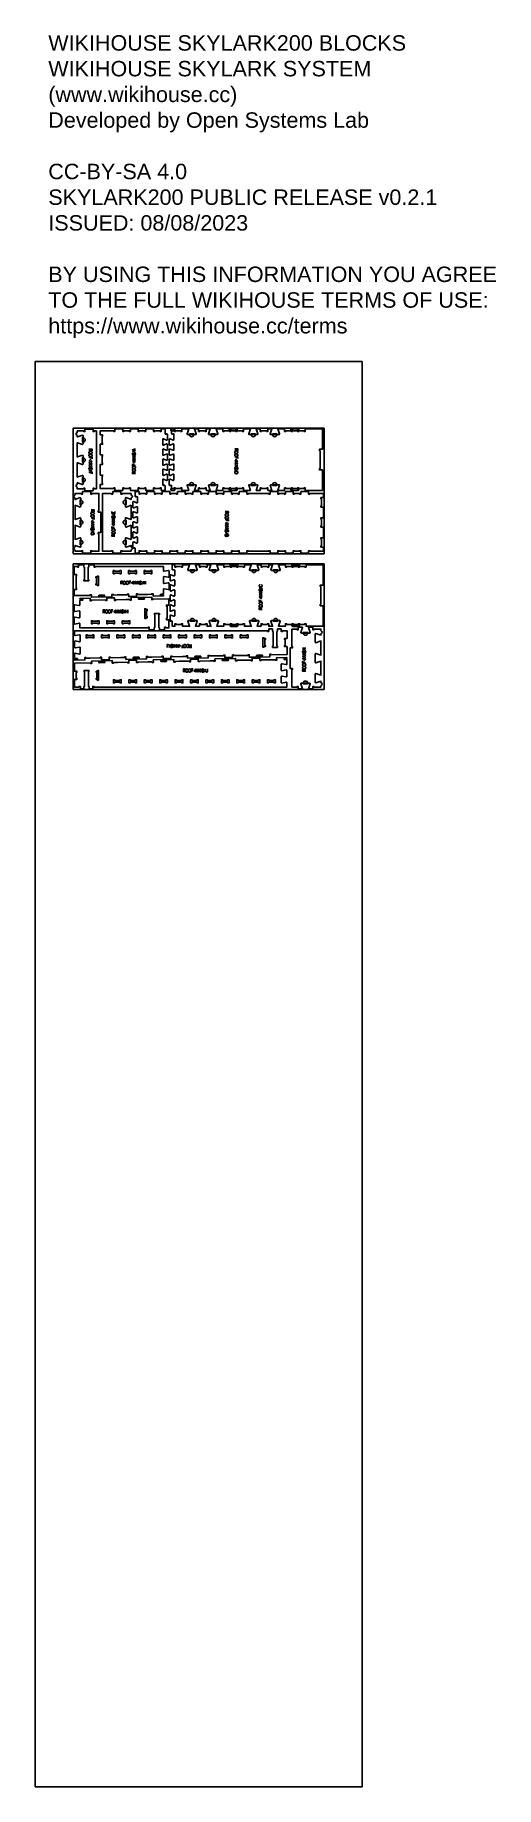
# Model space of a CAD drawing. Extents: x 0 to 4485, y 0 to 17041.
import ezdxf

# ---------------------------------------------------------------- set-up
doc = ezdxf.new("R2010")
doc.units = 0
for name, color, linetype in [('0_SHEET_SPRUCEPLY_2440X122', 1, 'CONTINUOUS'), ('1_ANYTOOL_1MMDEEP_LABELS_S', 2, 'CONTINUOUS'), ('3_ANYTOOL_CUTTHROUGH_INSID', 4, 'CONTINUOUS'), ('4_ANYTOOL_CUTTHROUGH_OUTSI', 5, 'CONTINUOUS'), ('5_ANYTOOL_HALF_MILL_9MM_IN', 3, 'CONTINUOUS'), ('DONOTCUT', 7, 'CONTINUOUS'), ('README', 1, 'CONTINUOUS')]:
    doc.layers.add(name, color=color, linetype=linetype)
doc.styles.add('ARIAL', font='arial.ttf')

msp = doc.modelspace()

# ---------------------------------------------------------------- texts
at = {"layer": 'README', "insert": (129, 17039, 0), "char_height": 150, "width": 8996.74, "attachment_point": 1, "style": 'ARIAL'}
msp.add_mtext('{\\fArial;WIKIHOUSE SKYLARK200 BLOCKS}\\P{\\fArial;WIKIHOUSE SKYLARK SYSTEM}\\P{\\fArial;(www.wikihouse.cc)}\\P{\\fArial;Developed by Open Systems Lab}\\P\\P{\\fArial;CC-BY-SA 4.0}\\P{\\fArial;SKYLARK200 PUBLIC RELEASE v0.2.1}\\P{\\fArial;ISSUED: 08/08/2023}\\P\\P{\\fArial;BY USING THIS INFORMATION YOU AGREE }\\P{\\fArial;TO THE FULL WIKIHOUSE TERMS OF USE:}\\P{\\fArial;https://www.wikihouse.cc/terms}', dxfattribs=at)

# ---------------------------------------------------------------- linework, layer by layer
at = {"layer": '0_SHEET_SPRUCEPLY_2440X122'}
for points in [[(372, 13216), (372, 11996), (2812, 11996), (2812, 13216)], [(372, 11896), (372, 10676), (2812, 10676), (2812, 11896)]]:
    msp.add_lwpolyline(points, close=True, dxfattribs=at)
at = {"layer": '1_ANYTOOL_1MMDEEP_LABELS_S', "color": 2}
for points in [[(525, 13013), (555, 13013), (555, 13001), (555, 13001), (555, 13000), (555, 13000), (555, 13000), (555, 13000), (555, 12999), (555, 12999), (555, 12999), (555, 12999), (555, 12999), (555, 12998), (555, 12998), (555, 12998), (555, 12998), (555, 12998), (554, 12997), (554, 12997), (554, 12997), (554, 12997), (554, 12997), (554, 12997), (554, 12996), (554, 12996), (554, 12996), (554, 12996), (554, 12996), (554, 12996), (553, 12996), (553, 12995), (553, 12995), (553, 12995), (553, 12995), (553, 12995), (553, 12995), (553, 12995), (552, 12995), (552, 12995), (552, 12994), (552, 12994), (552, 12994), (552, 12994), (551, 12994), (551, 12994), (551, 12994), (551, 12994), (551, 12994), (551, 12994), (550, 12994), (550, 12994), (550, 12994), (550, 12994), (550, 12994), (549, 12993), (549, 12993), (549, 12993), (549, 12993), (548, 12993), (548, 12993), (548, 12993), (547, 12993), (547, 12993), (547, 12993), (547, 12993), (547, 12993), (546, 12993), (546, 12993), (546, 12993), (546, 12993), (546, 12993), (546, 12993), (545, 12994), (545, 12994), (545, 12994), (545, 12994), (545, 12994), (545, 12994), (544, 12994), (544, 12994), (544, 12994), (544, 12994), (544, 12994), (544, 12994), (543, 12994), (543, 12994), (543, 12994), (543, 12994), (543, 12995), (543, 12995), (543, 12995), (542, 12995), (542, 12995), (542, 12995), (542, 12995), (542, 12995), (542, 12995), (542, 12996), (541, 12996), (541, 12996), (541, 12996), (541, 12996), (541, 12996), (541, 12996), (541, 12996), (541, 12997), (541, 12997), (540, 12997), (540, 12997), (540, 12997), (540, 12997), (540, 12997), (540, 12998), (540, 12998), (540, 12998), (540, 12998), (540, 12998), (540, 12998), (540, 12999), (540, 12999), (540, 12999), (540, 12999), (540, 12999), (540, 13000), (540, 13000), (540, 13002), (540, 13004), (540, 13013)], [(540, 13004), (525, 12993)], [(977, 12995), (947, 13006), (977, 13017)], [(947, 12994), (978, 12976)], [(952, 12973), (951, 12973), (951, 12973), (951, 12973), (951, 12973), (951, 12973), (951, 12973), (951, 12973), (951, 12973), (951, 12973), (951, 12973), (950, 12973), (950, 12973), (950, 12973), (950, 12973), (950, 12973), (950, 12973), (950, 12973), (950, 12973), (950, 12973), (950, 12973), (950, 12973), (950, 12973), (950, 12973), (949, 12973), (949, 12973), (949, 12973), (949, 12973), (949, 12973), (949, 12972), (949, 12972), (949, 12972), (949, 12972), (949, 12972), (949, 12972), (949, 12972), (949, 12972), (949, 12972), (949, 12972), (949, 12972), (949, 12972), (948, 12972), (948, 12972), (948, 12972), (948, 12972), (948, 12972), (948, 12971), (948, 12971), (948, 12971), (948, 12971), (948, 12971), (948, 12971), (948, 12971), (948, 12971), (948, 12971), (948, 12970), (948, 12970), (948, 12970), (947, 12969), (947, 12968), (947, 12968), (947, 12967), (947, 12966), (947, 12966), (947, 12966), (947, 12965), (947, 12965), (947, 12965), (947, 12964), (947, 12964), (947, 12964), (947, 12963), (947, 12963), (947, 12963), (947, 12963), (947, 12963), (947, 12962), (947, 12962), (947, 12962), (947, 12962), (947, 12962), (947, 12962), (947, 12961), (947, 12961), (947, 12961), (947, 12961), (947, 12961), (947, 12961), (947, 12960), (947, 12960), (947, 12960), (947, 12960), (948, 12960), (948, 12959), (948, 12959), (948, 12959), (948, 12959), (948, 12959), (948, 12959), (948, 12959), (948, 12958), (948, 12958), (949, 12958), (949, 12958), (949, 12958), (949, 12958), (949, 12957), (949, 12957), (949, 12957), (949, 12957), (950, 12957), (950, 12957), (950, 12957), (950, 12957), (950, 12957), (950, 12957), (950, 12956), (951, 12956), (951, 12956), (951, 12956), (951, 12956), (951, 12956), (952, 12956), (952, 12956), (952, 12956), (952, 12956), (952, 12956), (952, 12956), (953, 12956), (953, 12956), (953, 12956), (953, 12956), (953, 12956), (954, 12956), (954, 12956), (954, 12956), (954, 12956), (954, 12956), (955, 12956), (955, 12956), (955, 12956), (955, 12956), (955, 12956), (956, 12956), (956, 12956), (956, 12956), (956, 12956), (956, 12956), (956, 12956), (956, 12956), (956, 12956), (956, 12956), (957, 12956), (957, 12956), (957, 12956), (957, 12957), (957, 12957), (957, 12957), (957, 12957), (957, 12957), (957, 12957), (957, 12957), (957, 12957), (957, 12957), (957, 12957), (958, 12957), (958, 12957), (958, 12957), (958, 12957), (958, 12957), (958, 12957), (958, 12958), (958, 12958), (958, 12958), (958, 12958), (959, 12958), (959, 12958), (959, 12959), (959, 12959), (959, 12960), (960, 12961), (960, 12962), (961, 12962), (961, 12963), (961, 12964), (962, 12965), (962, 12966), (962, 12966), (963, 12967), (963, 12968), (963, 12969), (964, 12969), (964, 12970), (964, 12971), (965, 12971), (965, 12971), (965, 12971), (965, 12971), (965, 12971), (965, 12971), (965, 12972), (965, 12972), (965, 12972), (965, 12972), (965, 12972), (965, 12972), (965, 12972), (966, 12972), (966, 12972), (966, 12972), (966, 12972), (966, 12972), (966, 12972), (966, 12972), (966, 12972), (966, 12972), (966, 12972), (966, 12972), (966, 12973), (966, 12973), (967, 12973), (967, 12973), (967, 12973), (967, 12973), (967, 12973), (967, 12973), (967, 12973), (967, 12973), (967, 12973), (967, 12973), (967, 12973), (968, 12973), (968, 12973), (968, 12973), (968, 12973), (968, 12973), (969, 12973), (969, 12973), (969, 12973), (969, 12973), (969, 12973), (970, 12973), (970, 12973), (970, 12973), (970, 12973), (971, 12973), (971, 12973), (971, 12973), (971, 12973), (971, 12973), (972, 12973), (972, 12973), (972, 12973), (972, 12973), (972, 12973), (973, 12972), (973, 12972), (973, 12972), (973, 12972), (973, 12972), (973, 12972), (974, 12972), (974, 12972), (974, 12972), (974, 12972), (974, 12971), (974, 12971), (975, 12971), (975, 12971), (975, 12971), (975, 12971), (975, 12971), (975, 12970), (975, 12970), (975, 12970), (976, 12970), (976, 12969), (976, 12969), (976, 12969), (976, 12968), (977, 12968), (977, 12968), (977, 12967), (977, 12967), (977, 12967), (977, 12967), (977, 12967), (977, 12966), (977, 12966), (977, 12966), (977, 12966), (977, 12966), (977, 12965), (977, 12965), (977, 12965), (977, 12965), (977, 12964), (977, 12964), (977, 12963), (977, 12963), (977, 12963), (977, 12962), (977, 12962), (977, 12961), (977, 12961), (977, 12961), (977, 12960), (977, 12960), (977, 12960), (976, 12959), (976, 12959), (976, 12958), (976, 12958), (976, 12958), (976, 12958), (976, 12957), (975, 12957), (975, 12957), (975, 12957), (975, 12957), (975, 12957), (975, 12957), (975, 12956), (975, 12956), (975, 12956), (974, 12956), (974, 12956), (974, 12956), (974, 12956), (974, 12956), (974, 12956), (974, 12956), (974, 12956), (974, 12956), (974, 12956), (974, 12956), (974, 12956), (974, 12956), (973, 12955), (973, 12955), (973, 12955), (973, 12955), (973, 12955), (973, 12955), (973, 12955), (973, 12955), (973, 12955), (973, 12955), (972, 12955), (972, 12955), (972, 12955), (972, 12955), (972, 12955), (971, 12955), (971, 12955), (971, 12955)], [(977, 12952), (947, 12933)], [(967, 12999), (967, 13014)], [(1943, 13016), (1973, 13016), (1973, 13005), (1973, 13004), (1973, 13004), (1973, 13003), (1973, 13003), (1973, 13003), (1973, 13003), (1973, 13003), (1973, 13002), (1973, 13002), (1973, 13002), (1973, 13002), (1973, 13002), (1973, 13001), (1972, 13001), (1972, 13001), (1972, 13001), (1972, 13001), (1972, 13000), (1972, 13000), (1972, 13000), (1972, 13000), (1972, 13000), (1972, 13000), (1972, 12999), (1972, 12999), (1971, 12999), (1971, 12999), (1971, 12999), (1971, 12999), (1971, 12999), (1971, 12999), (1971, 12998), (1971, 12998), (1970, 12998), (1970, 12998), (1970, 12998), (1970, 12998), (1970, 12998), (1970, 12998), (1970, 12998), (1969, 12998), (1969, 12997), (1969, 12997), (1969, 12997), (1969, 12997), (1969, 12997), (1968, 12997), (1968, 12997), (1968, 12997), (1968, 12997), (1968, 12997), (1967, 12997), (1967, 12997), (1967, 12997), (1967, 12997), (1967, 12997), (1966, 12997), (1966, 12997), (1966, 12997), (1965, 12997), (1965, 12997), (1965, 12997), (1965, 12997), (1964, 12997), (1964, 12997), (1964, 12997), (1964, 12997), (1964, 12997), (1964, 12997), (1963, 12997), (1963, 12997), (1963, 12997), (1963, 12997), (1963, 12997), (1963, 12997), (1962, 12997), (1962, 12997), (1962, 12997), (1962, 12997), (1962, 12997), (1962, 12997), (1961, 12998), (1961, 12998), (1961, 12998), (1961, 12998), (1961, 12998), (1961, 12998), (1961, 12998), (1960, 12998), (1960, 12998), (1960, 12998), (1960, 12998), (1960, 12999), (1960, 12999), (1960, 12999), (1959, 12999), (1959, 12999), (1959, 12999), (1959, 12999), (1959, 12999), (1959, 13000), (1959, 13000), (1959, 13000), (1958, 13000), (1958, 13000), (1958, 13000), (1958, 13000), (1958, 13001), (1958, 13001), (1958, 13001), (1958, 13001), (1958, 13001), (1958, 13001), (1958, 13001), (1958, 13002), (1958, 13002), (1958, 13002), (1958, 13002), (1958, 13002), (1958, 13002), (1958, 13003), (1958, 13003), (1957, 13003), (1957, 13005), (1957, 13007), (1957, 13016)], [(1957, 13007), (1943, 12997)], [(555, 12794), (524, 12811)], [(555, 12917), (555, 12935), (525, 12935)], [(555, 12882), (525, 12901)], [(525, 12881), (555, 12900)], [(555, 12860), (525, 12879)], [(525, 12858), (555, 12877)], [(555, 12837), (525, 12856)], [(525, 12836), (555, 12855)], [(551, 12814), (551, 12814), (551, 12814), (551, 12814), (551, 12814), (551, 12814), (551, 12814), (551, 12814), (551, 12814), (551, 12814), (552, 12814), (552, 12814), (552, 12814), (552, 12814), (552, 12815), (552, 12815), (552, 12815), (552, 12815), (552, 12815), (552, 12815), (552, 12815), (552, 12815), (552, 12815), (553, 12815), (553, 12815), (553, 12815), (553, 12815), (553, 12815), (553, 12815), (553, 12815), (553, 12815), (553, 12815), (553, 12815), (553, 12815), (553, 12815), (553, 12815), (553, 12815), (553, 12816), (553, 12816), (554, 12816), (554, 12816), (554, 12816), (554, 12816), (554, 12816), (554, 12816), (554, 12816), (554, 12816), (554, 12816), (554, 12816), (554, 12816), (554, 12816), (554, 12817), (554, 12817), (554, 12817), (554, 12817), (554, 12817), (554, 12817), (555, 12818), (555, 12818), (555, 12819), (555, 12820), (555, 12821), (555, 12821), (555, 12822), (555, 12822), (555, 12822), (555, 12823), (555, 12823), (555, 12823), (555, 12824), (555, 12824), (555, 12824), (555, 12824), (555, 12825), (555, 12825), (555, 12825), (555, 12825), (555, 12825), (555, 12825), (555, 12826), (555, 12826), (555, 12826), (555, 12826), (555, 12826), (555, 12827), (555, 12827), (555, 12827), (555, 12827), (555, 12827), (555, 12827), (555, 12828), (555, 12828), (555, 12828), (554, 12828), (554, 12828), (554, 12828), (554, 12829), (554, 12829), (554, 12829), (554, 12829), (554, 12829), (554, 12829), (554, 12830), (553, 12830), (553, 12830), (553, 12830), (553, 12830), (553, 12830), (553, 12830), (553, 12830), (553, 12831), (552, 12831), (552, 12831), (552, 12831), (552, 12831), (552, 12831), (552, 12831), (551, 12831), (551, 12831), (551, 12831), (551, 12831), (551, 12831), (551, 12832), (550, 12832), (550, 12832), (550, 12832), (550, 12832), (550, 12832), (549, 12832), (549, 12832), (549, 12832), (549, 12832), (549, 12832), (548, 12832), (548, 12832), (548, 12832), (548, 12832), (548, 12832), (547, 12832), (547, 12832), (547, 12832), (547, 12832), (547, 12832), (546, 12832), (546, 12831), (546, 12831), (546, 12831), (546, 12831), (546, 12831), (546, 12831), (546, 12831), (546, 12831), (546, 12831), (545, 12831), (545, 12831), (545, 12831), (545, 12831), (545, 12831), (545, 12831), (545, 12831), (545, 12831), (545, 12831), (545, 12831), (545, 12831), (545, 12831), (545, 12830), (544, 12830), (544, 12830), (544, 12830), (544, 12830), (544, 12830), (544, 12830), (544, 12830), (544, 12830), (544, 12830), (544, 12829), (543, 12829), (543, 12829), (543, 12828), (543, 12828), (542, 12827), (542, 12826), (542, 12825), (541, 12824), (541, 12824), (541, 12823), (540, 12822), (540, 12821), (540, 12820), (539, 12820), (539, 12819), (538, 12818), (538, 12817), (538, 12817), (538, 12817), (537, 12816), (537, 12816), (537, 12816), (537, 12816), (537, 12816), (537, 12816), (537, 12816), (537, 12816), (537, 12816), (537, 12816), (537, 12816), (537, 12816), (537, 12816), (537, 12816), (536, 12815), (536, 12815), (536, 12815), (536, 12815), (536, 12815), (536, 12815), (536, 12815), (536, 12815), (536, 12815), (536, 12815), (536, 12815), (536, 12815), (536, 12815), (535, 12815), (535, 12815), (535, 12815), (535, 12815), (535, 12815), (535, 12815), (535, 12815), (535, 12815), (535, 12815), (535, 12815), (534, 12814), (534, 12814), (534, 12814), (534, 12814), (534, 12814), (533, 12814), (533, 12814), (533, 12814), (533, 12814), (532, 12814), (532, 12814), (532, 12814), (532, 12814), (532, 12814), (531, 12814), (531, 12815), (531, 12815), (531, 12815), (530, 12815), (530, 12815), (530, 12815), (530, 12815), (530, 12815), (529, 12815), (529, 12815), (529, 12815), (529, 12815), (529, 12815), (529, 12816), (528, 12816), (528, 12816), (528, 12816), (528, 12816), (528, 12816), (528, 12816), (528, 12816), (527, 12817), (527, 12817), (527, 12817), (527, 12817), (527, 12817), (527, 12817), (527, 12818), (526, 12818), (526, 12818), (526, 12819), (526, 12819), (526, 12819), (526, 12820), (525, 12820), (525, 12820), (525, 12820), (525, 12821), (525, 12821), (525, 12821), (525, 12821), (525, 12821), (525, 12822), (525, 12822), (525, 12822), (525, 12822), (525, 12822), (525, 12823), (525, 12823), (525, 12823), (525, 12824), (525, 12824), (525, 12825), (525, 12825), (525, 12825), (525, 12826), (525, 12826), (525, 12827), (525, 12827), (525, 12827), (525, 12828), (525, 12828), (526, 12828), (526, 12829), (526, 12829), (526, 12829), (526, 12830), (526, 12830), (527, 12830), (527, 12830), (527, 12830), (527, 12831), (527, 12831), (527, 12831), (527, 12831), (527, 12831), (527, 12831), (528, 12831), (528, 12831), (528, 12832), (528, 12832), (528, 12832), (528, 12832), (528, 12832), (528, 12832), (528, 12832), (528, 12832), (528, 12832), (528, 12832), (529, 12832), (529, 12832), (529, 12832), (529, 12832), (529, 12832), (529, 12832), (529, 12832), (529, 12832), (529, 12832), (529, 12832), (529, 12832), (530, 12832), (530, 12832), (530, 12832), (530, 12832), (530, 12833), (530, 12833), (531, 12833), (531, 12833), (531, 12833)], [(555, 12773), (555, 12790), (525, 12790)], [(539, 12905), (539, 12914)], [(541, 12921), (541, 12935)], [(541, 12776), (541, 12790)], [(947, 12951), (977, 12932)], [(977, 12929), (947, 12910)], [(947, 12928), (977, 12909)], [(977, 12906), (947, 12887)], [(947, 12905), (977, 12886)], [(947, 12870), (947, 12853), (977, 12853)], [(977, 12775), (947, 12775), (947, 12786), (947, 12787), (947, 12787), (947, 12787), (947, 12788), (947, 12788), (947, 12788), (947, 12788), (947, 12789), (947, 12789), (947, 12789), (947, 12789), (947, 12789), (947, 12790), (947, 12790), (948, 12790), (948, 12790), (948, 12790), (948, 12790), (948, 12791), (948, 12791), (948, 12791), (948, 12791), (948, 12791), (948, 12791), (948, 12792), (948, 12792), (949, 12792), (949, 12792), (949, 12792), (949, 12792), (949, 12792), (949, 12792), (949, 12793), (949, 12793), (950, 12793), (950, 12793), (950, 12793), (950, 12793), (950, 12793), (950, 12793), (951, 12793), (951, 12793), (951, 12794), (951, 12794), (951, 12794), (951, 12794), (952, 12794), (952, 12794), (952, 12794), (952, 12794), (952, 12794), (953, 12794), (953, 12794), (953, 12794), (953, 12794), (953, 12794), (954, 12794), (954, 12794), (954, 12794), (955, 12794), (955, 12794), (955, 12794), (955, 12794), (956, 12794), (956, 12794), (956, 12794), (956, 12794), (956, 12794), (956, 12794), (957, 12794), (957, 12794), (957, 12794), (957, 12794), (957, 12794), (957, 12794), (958, 12794), (958, 12794), (958, 12794), (958, 12794), (958, 12794), (958, 12793), (958, 12793), (959, 12793), (959, 12793), (959, 12793), (959, 12793), (959, 12793), (959, 12793), (960, 12793), (960, 12793), (960, 12793), (960, 12792), (960, 12792), (960, 12792), (960, 12792), (961, 12792), (961, 12792), (961, 12792), (961, 12792), (961, 12792), (961, 12791), (961, 12791), (961, 12791), (961, 12791), (962, 12791), (962, 12791), (962, 12791), (962, 12790), (962, 12790), (962, 12790), (962, 12790), (962, 12790), (962, 12790), (962, 12789), (962, 12789), (962, 12789), (962, 12789), (962, 12789), (962, 12789), (962, 12788), (962, 12788), (962, 12788), (962, 12788), (963, 12786), (963, 12784), (963, 12775)], [(961, 12867), (961, 12853)], [(963, 12883), (963, 12874)], [(963, 12784), (977, 12794)], [(1972, 12797), (1942, 12815)], [(1973, 12921), (1973, 12938), (1943, 12938)], [(1973, 12886), (1943, 12905)], [(1943, 12885), (1973, 12903)], [(1973, 12863), (1943, 12882)], [(1943, 12862), (1973, 12881)], [(1973, 12840), (1943, 12859)], [(1943, 12839), (1973, 12858)], [(1968, 12818), (1969, 12818), (1969, 12818), (1969, 12818), (1969, 12818), (1969, 12818), (1969, 12818), (1969, 12818), (1969, 12818), (1969, 12818), (1969, 12818), (1969, 12818), (1970, 12818), (1970, 12818), (1970, 12818), (1970, 12818), (1970, 12818), (1970, 12818), (1970, 12818), (1970, 12818), (1970, 12818), (1970, 12818), (1970, 12818), (1970, 12818), (1970, 12818), (1970, 12818), (1971, 12818), (1971, 12818), (1971, 12818), (1971, 12818), (1971, 12818), (1971, 12819), (1971, 12819), (1971, 12819), (1971, 12819), (1971, 12819), (1971, 12819), (1971, 12819), (1971, 12819), (1971, 12819), (1971, 12819), (1971, 12819), (1972, 12819), (1972, 12819), (1972, 12819), (1972, 12819), (1972, 12819), (1972, 12820), (1972, 12820), (1972, 12820), (1972, 12820), (1972, 12820), (1972, 12820), (1972, 12820), (1972, 12820), (1972, 12821), (1972, 12821), (1972, 12821), (1973, 12822), (1973, 12823), (1973, 12823), (1973, 12824), (1973, 12825), (1973, 12825), (1973, 12825), (1973, 12826), (1973, 12826), (1973, 12826), (1973, 12827), (1973, 12827), (1973, 12827), (1973, 12827), (1973, 12828), (1973, 12828), (1973, 12828), (1973, 12828), (1973, 12828), (1973, 12829), (1973, 12829), (1973, 12829), (1973, 12829), (1973, 12829), (1973, 12830), (1973, 12830), (1973, 12830), (1973, 12830), (1973, 12830), (1973, 12830), (1973, 12831), (1973, 12831), (1973, 12831), (1972, 12831), (1972, 12831), (1972, 12831), (1972, 12832), (1972, 12832), (1972, 12832), (1972, 12832), (1972, 12832), (1972, 12832), (1972, 12833), (1971, 12833), (1971, 12833), (1971, 12833), (1971, 12833), (1971, 12833), (1971, 12833), (1971, 12834), (1971, 12834), (1970, 12834), (1970, 12834), (1970, 12834), (1970, 12834), (1970, 12834), (1970, 12834), (1970, 12834), (1969, 12834), (1969, 12835), (1969, 12835), (1969, 12835), (1969, 12835), (1969, 12835), (1968, 12835), (1968, 12835), (1968, 12835), (1968, 12835), (1968, 12835), (1967, 12835), (1967, 12835), (1967, 12835), (1967, 12835), (1967, 12835), (1966, 12835), (1966, 12835), (1966, 12835), (1966, 12835), (1966, 12835), (1965, 12835), (1965, 12835), (1965, 12835), (1965, 12835), (1965, 12835), (1964, 12835), (1964, 12835), (1964, 12835), (1964, 12835), (1964, 12835), (1964, 12835), (1964, 12835), (1964, 12835), (1964, 12835), (1963, 12835), (1963, 12835), (1963, 12834), (1963, 12834), (1963, 12834), (1963, 12834), (1963, 12834), (1963, 12834), (1963, 12834), (1963, 12834), (1963, 12834), (1963, 12834), (1963, 12834), (1962, 12834), (1962, 12834), (1962, 12834), (1962, 12834), (1962, 12834), (1962, 12834), (1962, 12833), (1962, 12833), (1962, 12833), (1962, 12833), (1962, 12833), (1961, 12833), (1961, 12833), (1961, 12832), (1961, 12832), (1960, 12831), (1960, 12830), (1960, 12829), (1959, 12829), (1959, 12828), (1959, 12827), (1958, 12826), (1958, 12825), (1958, 12825), (1957, 12824), (1957, 12823), (1957, 12822), (1956, 12822), (1956, 12821), (1955, 12820), (1955, 12820), (1955, 12820), (1955, 12820), (1955, 12820), (1955, 12820), (1955, 12819), (1955, 12819), (1955, 12819), (1955, 12819), (1955, 12819), (1955, 12819), (1955, 12819), (1954, 12819), (1954, 12819), (1954, 12819), (1954, 12819), (1954, 12819), (1954, 12819), (1954, 12819), (1954, 12819), (1954, 12819), (1954, 12818), (1954, 12818), (1954, 12818), (1954, 12818), (1954, 12818), (1953, 12818), (1953, 12818), (1953, 12818), (1953, 12818), (1953, 12818), (1953, 12818), (1953, 12818), (1953, 12818), (1953, 12818), (1953, 12818), (1953, 12818), (1952, 12818), (1952, 12818), (1952, 12818), (1952, 12818), (1952, 12818), (1951, 12818), (1951, 12818), (1951, 12818), (1951, 12818), (1950, 12818), (1950, 12818), (1950, 12818), (1950, 12818), (1950, 12818), (1949, 12818), (1949, 12818), (1949, 12818), (1949, 12818), (1948, 12818), (1948, 12818), (1948, 12818), (1948, 12818), (1948, 12818), (1947, 12818), (1947, 12818), (1947, 12818), (1947, 12819), (1947, 12819), (1947, 12819), (1946, 12819), (1946, 12819), (1946, 12819), (1946, 12819), (1946, 12819), (1946, 12820), (1946, 12820), (1945, 12820), (1945, 12820), (1945, 12820), (1945, 12820), (1945, 12820), (1945, 12821), (1945, 12821), (1944, 12821), (1944, 12821), (1944, 12822), (1944, 12822), (1944, 12822), (1944, 12823), (1943, 12823), (1943, 12823), (1943, 12824), (1943, 12824), (1943, 12824), (1943, 12824), (1943, 12824), (1943, 12824), (1943, 12825), (1943, 12825), (1943, 12825), (1943, 12825), (1943, 12825), (1943, 12826), (1943, 12826), (1943, 12826), (1943, 12827), (1943, 12827), (1943, 12828), (1943, 12828), (1943, 12828), (1943, 12829), (1943, 12829), (1943, 12830), (1943, 12830), (1943, 12830), (1943, 12831), (1943, 12831), (1943, 12831), (1943, 12832), (1944, 12832), (1944, 12832), (1944, 12833), (1944, 12833), (1944, 12833), (1944, 12834), (1944, 12834), (1945, 12834), (1945, 12834), (1945, 12834), (1945, 12834), (1945, 12834), (1945, 12834), (1945, 12835), (1945, 12835), (1946, 12835), (1946, 12835), (1946, 12835), (1946, 12835), (1946, 12835), (1946, 12835), (1946, 12835), (1946, 12835), (1946, 12835), (1946, 12835), (1946, 12835), (1946, 12835), (1946, 12835), (1946, 12835), (1947, 12835), (1947, 12835), (1947, 12836), (1947, 12836), (1947, 12836), (1947, 12836), (1947, 12836), (1947, 12836), (1947, 12836), (1948, 12836), (1948, 12836), (1948, 12836), (1948, 12836), (1948, 12836), (1948, 12836), (1949, 12836), (1949, 12836)], [(1957, 12908), (1957, 12917)], [(1959, 12924), (1959, 12938)], [(545, 12423), (575, 12423), (575, 12411), (575, 12411), (574, 12410), (574, 12410), (574, 12410), (574, 12410), (574, 12409), (574, 12409), (574, 12409), (574, 12409), (574, 12409), (574, 12408), (574, 12408), (574, 12408), (574, 12408), (574, 12408), (574, 12407), (574, 12407), (574, 12407), (574, 12407), (574, 12407), (574, 12407), (573, 12406), (573, 12406), (573, 12406), (573, 12406), (573, 12406), (573, 12406), (573, 12406), (573, 12405), (573, 12405), (572, 12405), (572, 12405), (572, 12405), (572, 12405), (572, 12405), (572, 12405), (572, 12405), (571, 12404), (571, 12404), (571, 12404), (571, 12404), (571, 12404), (571, 12404), (570, 12404), (570, 12404), (570, 12404), (570, 12404), (570, 12404), (570, 12404), (569, 12404), (569, 12404), (569, 12404), (569, 12403), (569, 12403), (568, 12403), (568, 12403), (568, 12403), (568, 12403), (567, 12403), (567, 12403), (567, 12403), (566, 12403), (566, 12403), (566, 12403), (566, 12403), (566, 12403), (565, 12403), (565, 12403), (565, 12403), (565, 12404), (565, 12404), (565, 12404), (564, 12404), (564, 12404), (564, 12404), (564, 12404), (564, 12404), (564, 12404), (564, 12404), (563, 12404), (563, 12404), (563, 12404), (563, 12404), (563, 12404), (563, 12404), (562, 12405), (562, 12405), (562, 12405), (562, 12405), (562, 12405), (562, 12405), (562, 12405), (561, 12405), (561, 12405), (561, 12405), (561, 12406), (561, 12406), (561, 12406), (561, 12406), (560, 12406), (560, 12406), (560, 12406), (560, 12406), (560, 12407), (560, 12407), (560, 12407), (560, 12407), (560, 12407), (560, 12407), (560, 12408), (560, 12408), (559, 12408), (559, 12408), (559, 12408), (559, 12408), (559, 12408), (559, 12409), (559, 12409), (559, 12409), (559, 12409), (559, 12409), (559, 12410), (559, 12410), (559, 12412), (559, 12414), (559, 12423)], [(559, 12414), (545, 12403)], [(575, 12327), (575, 12345), (545, 12345)], [(575, 12292), (545, 12311)], [(545, 12291), (575, 12310)], [(575, 12270), (545, 12289)], [(545, 12268), (575, 12287)], [(558, 12315), (558, 12324)], [(561, 12331), (561, 12345)], [(778, 12406), (778, 12387), (748, 12387), (748, 12405)], [(753, 12363), (753, 12363), (753, 12363), (753, 12363), (752, 12363), (752, 12363), (752, 12363), (752, 12363), (752, 12363), (752, 12363), (752, 12363), (752, 12363), (752, 12363), (752, 12363), (752, 12363), (752, 12363), (751, 12363), (751, 12363), (751, 12363), (751, 12363), (751, 12363), (751, 12363), (751, 12363), (751, 12363), (751, 12362), (751, 12362), (751, 12362), (751, 12362), (751, 12362), (751, 12362), (751, 12362), (750, 12362), (750, 12362), (750, 12362), (750, 12362), (750, 12362), (750, 12362), (750, 12362), (750, 12362), (750, 12362), (750, 12362), (750, 12362), (750, 12361), (750, 12361), (750, 12361), (750, 12361), (750, 12361), (750, 12361), (750, 12361), (749, 12361), (749, 12361), (749, 12361), (749, 12361), (749, 12360), (749, 12360), (749, 12360), (749, 12360), (749, 12360), (749, 12359), (749, 12358), (748, 12357), (748, 12357), (748, 12356), (748, 12356), (748, 12355), (748, 12355), (748, 12355), (748, 12354), (748, 12354), (748, 12354), (748, 12353), (748, 12353), (748, 12353), (748, 12353), (748, 12353), (748, 12352), (748, 12352), (748, 12352), (748, 12352), (748, 12352), (748, 12352), (748, 12351), (748, 12351), (748, 12351), (748, 12351), (748, 12351), (749, 12350), (749, 12350), (749, 12350), (749, 12350), (749, 12350), (749, 12350), (749, 12349), (749, 12349), (749, 12349), (749, 12349), (749, 12349), (749, 12349), (750, 12348), (750, 12348), (750, 12348), (750, 12348), (750, 12348), (750, 12348), (750, 12348), (750, 12347), (750, 12347), (751, 12347), (751, 12347), (751, 12347), (751, 12347), (751, 12347), (751, 12347), (751, 12346), (752, 12346), (752, 12346), (752, 12346), (752, 12346), (752, 12346), (752, 12346), (753, 12346), (753, 12346), (753, 12346), (753, 12346), (753, 12346), (753, 12346), (754, 12346), (754, 12346), (754, 12346), (754, 12346), (754, 12346), (755, 12345), (755, 12345), (755, 12345), (755, 12345), (755, 12345), (756, 12346), (756, 12346), (756, 12346), (756, 12346), (756, 12346), (757, 12346), (757, 12346), (757, 12346), (757, 12346), (757, 12346), (757, 12346), (758, 12346), (758, 12346), (758, 12346), (758, 12346), (758, 12346), (758, 12346), (758, 12346), (758, 12346), (758, 12346), (758, 12346), (758, 12346), (758, 12346), (759, 12346), (759, 12347), (759, 12347), (759, 12347), (759, 12347), (759, 12347), (759, 12347), (759, 12347), (759, 12347), (759, 12347), (759, 12347), (759, 12347), (759, 12347), (760, 12348), (760, 12348), (760, 12348), (760, 12348), (760, 12348), (760, 12348), (761, 12349), (761, 12350), (761, 12351), (762, 12351), (762, 12352), (762, 12353), (763, 12354), (763, 12354), (763, 12355), (764, 12356), (764, 12357), (764, 12358), (765, 12358), (765, 12359), (765, 12360), (766, 12361), (766, 12361), (766, 12361), (766, 12361), (766, 12361), (766, 12361), (766, 12361), (766, 12361), (767, 12361), (767, 12361), (767, 12362), (767, 12362), (767, 12362), (767, 12362), (767, 12362), (767, 12362), (767, 12362), (767, 12362), (767, 12362), (767, 12362), (767, 12362), (767, 12362), (768, 12362), (768, 12362), (768, 12362), (768, 12362), (768, 12362), (768, 12362), (768, 12362), (768, 12362), (768, 12363), (768, 12363), (768, 12363), (768, 12363), (769, 12363), (769, 12363), (769, 12363), (769, 12363), (769, 12363), (769, 12363), (769, 12363), (770, 12363), (770, 12363), (770, 12363), (770, 12363), (770, 12363), (771, 12363), (771, 12363), (771, 12363), (771, 12363), (772, 12363), (772, 12363), (772, 12363), (772, 12363), (772, 12363), (773, 12363), (773, 12363), (773, 12363), (773, 12363), (773, 12362), (774, 12362), (774, 12362), (774, 12362), (774, 12362), (774, 12362), (775, 12362), (775, 12362), (775, 12362), (775, 12362), (775, 12362), (775, 12361), (776, 12361), (776, 12361), (776, 12361), (776, 12361), (776, 12361), (776, 12361), (776, 12360), (776, 12360), (777, 12360), (777, 12360), (777, 12360), (777, 12359), (777, 12359), (777, 12359), (778, 12358), (778, 12358), (778, 12358), (778, 12357), (778, 12357), (778, 12357), (778, 12357), (778, 12357), (778, 12356), (778, 12356), (778, 12356), (778, 12356), (779, 12356), (779, 12355), (779, 12355), (779, 12355), (779, 12355), (779, 12354), (779, 12354), (779, 12354), (779, 12353), (779, 12353), (779, 12352), (779, 12352), (779, 12352), (779, 12351), (778, 12351), (778, 12350), (778, 12350), (778, 12350), (778, 12349), (778, 12349), (778, 12349), (778, 12348), (777, 12348), (777, 12348), (777, 12347), (777, 12347), (777, 12347), (777, 12347), (777, 12347), (777, 12347), (776, 12346), (776, 12346), (776, 12346), (776, 12346), (776, 12346), (776, 12346), (776, 12346), (776, 12346), (776, 12346), (776, 12346), (775, 12346), (775, 12346), (775, 12345), (775, 12345), (775, 12345), (775, 12345), (775, 12345), (775, 12345), (775, 12345), (775, 12345), (775, 12345), (775, 12345), (775, 12345), (774, 12345), (774, 12345), (774, 12345), (774, 12345), (774, 12345), (774, 12345), (774, 12345), (773, 12345), (773, 12345), (773, 12345), (773, 12345), (773, 12345), (773, 12345)], [(778, 12342), (748, 12323)], [(748, 12340), (778, 12321)], [(778, 12319), (748, 12300)], [(748, 12318), (778, 12299)], [(778, 12296), (748, 12277)], [(748, 12295), (778, 12276)], [(749, 12383), (780, 12366)], [(762, 12401), (762, 12387)], [(764, 12273), (765, 12264)], [(1851, 12406), (1881, 12406), (1881, 12395), (1881, 12394), (1881, 12394), (1881, 12393), (1881, 12393), (1881, 12393), (1881, 12393), (1881, 12392), (1881, 12392), (1881, 12392), (1881, 12392), (1880, 12392), (1880, 12391), (1880, 12391), (1880, 12391), (1880, 12391), (1880, 12391), (1880, 12391), (1880, 12390), (1880, 12390), (1880, 12390), (1880, 12390), (1880, 12390), (1880, 12390), (1879, 12389), (1879, 12389), (1879, 12389), (1879, 12389), (1879, 12389), (1879, 12389), (1879, 12389), (1879, 12388), (1879, 12388), (1878, 12388), (1878, 12388), (1878, 12388), (1878, 12388), (1878, 12388), (1878, 12388), (1878, 12388), (1877, 12388), (1877, 12387), (1877, 12387), (1877, 12387), (1877, 12387), (1877, 12387), (1876, 12387), (1876, 12387), (1876, 12387), (1876, 12387), (1876, 12387), (1875, 12387), (1875, 12387), (1875, 12387), (1875, 12387), (1875, 12387), (1874, 12387), (1874, 12387), (1874, 12387), (1873, 12387), (1873, 12387), (1873, 12387), (1873, 12387), (1872, 12387), (1872, 12387), (1872, 12387), (1872, 12387), (1872, 12387), (1872, 12387), (1871, 12387), (1871, 12387), (1871, 12387), (1871, 12387), (1871, 12387), (1871, 12387), (1870, 12387), (1870, 12387), (1870, 12387), (1870, 12387), (1870, 12387), (1870, 12387), (1869, 12387), (1869, 12387), (1869, 12388), (1869, 12388), (1869, 12388), (1869, 12388), (1869, 12388), (1868, 12388), (1868, 12388), (1868, 12388), (1868, 12388), (1868, 12388), (1868, 12388), (1867, 12389), (1867, 12389), (1867, 12389), (1867, 12389), (1867, 12389), (1867, 12389), (1867, 12389), (1867, 12389), (1867, 12390), (1866, 12390), (1866, 12390), (1866, 12390), (1866, 12390), (1866, 12390), (1866, 12390), (1866, 12391), (1866, 12391), (1866, 12391), (1866, 12391), (1866, 12391), (1866, 12391), (1866, 12392), (1866, 12392), (1865, 12392), (1865, 12392), (1865, 12392), (1865, 12392), (1865, 12393), (1865, 12393), (1865, 12393), (1865, 12395), (1865, 12397), (1865, 12406)], [(1865, 12397), (1851, 12386)], [(1881, 12311), (1881, 12328), (1851, 12328)], [(1881, 12276), (1851, 12295)], [(1851, 12274), (1881, 12293)], [(1881, 12253), (1851, 12272)], [(1851, 12252), (1881, 12271)], [(1865, 12298), (1865, 12307)], [(1867, 12314), (1867, 12328)], [(574, 12204), (543, 12221)], [(570, 12224), (570, 12224), (570, 12224), (570, 12224), (570, 12224), (571, 12224), (571, 12224), (571, 12224), (571, 12224), (571, 12224), (571, 12224), (571, 12224), (571, 12225), (571, 12225), (571, 12225), (571, 12225), (571, 12225), (572, 12225), (572, 12225), (572, 12225), (572, 12225), (572, 12225), (572, 12225), (572, 12225), (572, 12225), (572, 12225), (572, 12225), (572, 12225), (572, 12225), (572, 12225), (572, 12225), (572, 12225), (573, 12225), (573, 12225), (573, 12225), (573, 12225), (573, 12225), (573, 12226), (573, 12226), (573, 12226), (573, 12226), (573, 12226), (573, 12226), (573, 12226), (573, 12226), (573, 12226), (573, 12226), (573, 12226), (573, 12226), (573, 12226), (573, 12226), (574, 12227), (574, 12227), (574, 12227), (574, 12227), (574, 12227), (574, 12227), (574, 12228), (574, 12228), (574, 12229), (574, 12230), (575, 12231), (575, 12231), (575, 12232), (575, 12232), (575, 12232), (575, 12233), (575, 12233), (575, 12233), (575, 12234), (575, 12234), (575, 12234), (575, 12234), (575, 12235), (575, 12235), (575, 12235), (575, 12235), (575, 12235), (575, 12235), (575, 12236), (575, 12236), (575, 12236), (575, 12236), (575, 12236), (574, 12237), (574, 12237), (574, 12237), (574, 12237), (574, 12237), (574, 12237), (574, 12238), (574, 12238), (574, 12238), (574, 12238), (574, 12238), (574, 12238), (574, 12239), (573, 12239), (573, 12239), (573, 12239), (573, 12239), (573, 12239), (573, 12240), (573, 12240), (573, 12240), (573, 12240), (572, 12240), (572, 12240), (572, 12240), (572, 12240), (572, 12241), (572, 12241), (572, 12241), (571, 12241), (571, 12241), (571, 12241), (571, 12241), (571, 12241), (571, 12241), (571, 12241), (570, 12241), (570, 12242), (570, 12242), (570, 12242), (570, 12242), (569, 12242), (569, 12242), (569, 12242), (569, 12242), (569, 12242), (568, 12242), (568, 12242), (568, 12242), (568, 12242), (568, 12242), (567, 12242), (567, 12242), (567, 12242), (567, 12242), (567, 12242), (566, 12242), (566, 12242), (566, 12242), (566, 12242), (566, 12242), (566, 12241), (565, 12241), (565, 12241), (565, 12241), (565, 12241), (565, 12241), (565, 12241), (565, 12241), (565, 12241), (565, 12241), (565, 12241), (565, 12241), (565, 12241), (564, 12241), (564, 12241), (564, 12241), (564, 12241), (564, 12241), (564, 12241), (564, 12241), (564, 12241), (564, 12240), (564, 12240), (564, 12240), (564, 12240), (564, 12240), (563, 12240), (563, 12240), (563, 12240), (563, 12240), (563, 12239), (563, 12239), (563, 12239), (562, 12238), (562, 12238), (562, 12237), (561, 12236), (561, 12235), (561, 12234), (560, 12234), (560, 12233), (560, 12232), (559, 12231), (559, 12230), (559, 12230), (558, 12229), (558, 12228), (557, 12227), (557, 12227), (557, 12227), (557, 12226), (557, 12226), (557, 12226), (557, 12226), (557, 12226), (556, 12226), (556, 12226), (556, 12226), (556, 12226), (556, 12226), (556, 12226), (556, 12226), (556, 12226), (556, 12226), (556, 12225), (556, 12225), (556, 12225), (556, 12225), (556, 12225), (555, 12225), (555, 12225), (555, 12225), (555, 12225), (555, 12225), (555, 12225), (555, 12225), (555, 12225), (555, 12225), (555, 12225), (555, 12225), (555, 12225), (554, 12225), (554, 12225), (554, 12225), (554, 12225), (554, 12225), (554, 12225), (554, 12225), (554, 12224), (553, 12224), (553, 12224), (553, 12224), (553, 12224), (553, 12224), (552, 12224), (552, 12224), (552, 12224), (552, 12224), (551, 12224), (551, 12224), (551, 12224), (551, 12225), (551, 12225), (550, 12225), (550, 12225), (550, 12225), (550, 12225), (549, 12225), (549, 12225), (549, 12225), (549, 12225), (549, 12225), (549, 12225), (548, 12225), (548, 12225), (548, 12226), (548, 12226), (548, 12226), (548, 12226), (547, 12226), (547, 12226), (547, 12226), (547, 12226), (547, 12227), (547, 12227), (547, 12227), (546, 12227), (546, 12227), (546, 12227), (546, 12228), (546, 12228), (546, 12228), (545, 12229), (545, 12229), (545, 12229), (545, 12230), (545, 12230), (545, 12230), (545, 12230), (545, 12231), (545, 12231), (545, 12231), (545, 12231), (544, 12231), (544, 12232), (544, 12232), (544, 12232), (544, 12232), (544, 12232), (544, 12233), (544, 12233), (544, 12233), (544, 12234), (544, 12234), (544, 12235), (544, 12235), (544, 12235), (544, 12236), (544, 12236), (544, 12237), (545, 12237), (545, 12237), (545, 12238), (545, 12238), (545, 12238), (545, 12239), (545, 12239), (546, 12239), (546, 12240), (546, 12240), (546, 12240), (546, 12240), (546, 12240), (546, 12241), (546, 12241), (547, 12241), (547, 12241), (547, 12241), (547, 12241), (547, 12241), (547, 12242), (547, 12242), (547, 12242), (547, 12242), (547, 12242), (547, 12242), (548, 12242), (548, 12242), (548, 12242), (548, 12242), (548, 12242), (548, 12242), (548, 12242), (548, 12242), (548, 12242), (548, 12242), (548, 12242), (548, 12242), (548, 12242), (549, 12242), (549, 12242), (549, 12242), (549, 12242), (549, 12242), (549, 12242), (549, 12243), (550, 12243), (550, 12243), (550, 12243), (550, 12243), (550, 12243)], [(575, 12247), (545, 12266)], [(545, 12246), (575, 12265)], [(558, 12189), (558, 12179), (557, 12179), (557, 12179), (556, 12179), (556, 12179), (556, 12179), (555, 12179), (555, 12179), (554, 12180), (554, 12180), (554, 12180), (553, 12180), (553, 12180), (553, 12180), (552, 12180), (552, 12180), (552, 12180), (551, 12180), (551, 12181), (551, 12181), (551, 12181), (550, 12181), (550, 12181), (550, 12181), (549, 12182), (549, 12182), (549, 12182), (549, 12182), (549, 12182), (548, 12183), (548, 12183), (548, 12183), (548, 12183), (547, 12183), (547, 12184), (547, 12184), (547, 12184), (547, 12184), (547, 12185), (546, 12185), (546, 12185), (546, 12185), (546, 12186), (546, 12186), (546, 12186), (546, 12186), (545, 12186), (545, 12187), (545, 12187), (545, 12187), (545, 12187), (545, 12188), (545, 12188), (545, 12188), (545, 12188), (545, 12189), (545, 12189), (545, 12189), (545, 12189), (545, 12190), (545, 12190), (545, 12190), (545, 12190), (545, 12191), (545, 12191), (545, 12191), (545, 12191), (545, 12192), (545, 12192), (545, 12192), (545, 12192), (545, 12193), (545, 12193), (545, 12193), (545, 12193), (545, 12194), (545, 12194), (545, 12194), (545, 12194), (545, 12195), (546, 12195), (546, 12195), (546, 12195), (546, 12196), (546, 12196), (546, 12196), (546, 12196), (547, 12197), (547, 12197), (547, 12197), (547, 12197), (547, 12197), (548, 12198), (548, 12198), (548, 12198), (548, 12198), (548, 12198), (549, 12199), (549, 12199), (549, 12199), (549, 12199), (550, 12199), (550, 12200), (550, 12200), (551, 12200), (551, 12200), (551, 12200), (552, 12200), (552, 12200), (552, 12201), (553, 12201), (553, 12201), (553, 12201), (554, 12201), (554, 12201), (554, 12201), (555, 12201), (555, 12201), (556, 12201), (556, 12201), (556, 12201), (557, 12201), (558, 12201), (559, 12201), (560, 12201), (560, 12201), (561, 12201), (562, 12201), (562, 12201), (563, 12201), (564, 12201), (564, 12201), (565, 12201), (566, 12200), (566, 12200), (567, 12200), (568, 12200), (568, 12199), (569, 12199), (570, 12199), (570, 12199), (570, 12198), (570, 12198), (571, 12198), (571, 12198), (571, 12198), (571, 12198), (571, 12198), (571, 12197), (572, 12197), (572, 12197), (572, 12197), (572, 12197), (572, 12197), (572, 12197), (572, 12197), (572, 12197), (572, 12196), (573, 12196), (573, 12196), (573, 12196), (573, 12196), (573, 12196), (573, 12196), (573, 12195), (573, 12195), (573, 12195), (573, 12195), (573, 12195), (574, 12195), (574, 12195), (574, 12194), (574, 12194), (574, 12194), (574, 12194), (574, 12194), (574, 12194), (574, 12193), (574, 12193), (574, 12193), (574, 12192), (574, 12192), (574, 12192), (574, 12191), (574, 12191), (574, 12191), (575, 12190), (575, 12190), (575, 12190), (575, 12189), (574, 12189), (574, 12189), (574, 12189), (574, 12188), (574, 12188), (574, 12188), (574, 12188), (574, 12188), (574, 12187), (574, 12187), (574, 12187), (574, 12187), (574, 12187), (574, 12187), (574, 12186), (574, 12186), (574, 12186), (574, 12186), (574, 12186), (573, 12185), (573, 12185), (573, 12185), (573, 12185), (573, 12185), (573, 12185), (573, 12185), (573, 12184), (573, 12184), (572, 12184), (572, 12184), (572, 12184), (572, 12183), (571, 12183), (571, 12183), (571, 12183), (570, 12182), (570, 12182), (570, 12182), (570, 12182), (569, 12181), (569, 12181), (569, 12181), (568, 12181), (568, 12181), (567, 12180), (567, 12180)], [(748, 12260), (748, 12242), (778, 12242)], [(778, 12165), (748, 12165), (748, 12176), (748, 12177), (748, 12177), (748, 12177), (748, 12177), (748, 12178), (748, 12178), (749, 12178), (749, 12178), (749, 12179), (749, 12179), (749, 12179), (749, 12179), (749, 12179), (749, 12180), (749, 12180), (749, 12180), (749, 12180), (749, 12180), (749, 12180), (749, 12181), (749, 12181), (749, 12181), (750, 12181), (750, 12181), (750, 12181), (750, 12181), (750, 12182), (750, 12182), (750, 12182), (750, 12182), (750, 12182), (751, 12182), (751, 12182), (751, 12182), (751, 12183), (751, 12183), (751, 12183), (751, 12183), (752, 12183), (752, 12183), (752, 12183), (752, 12183), (752, 12183), (752, 12183), (753, 12183), (753, 12184), (753, 12184), (753, 12184), (753, 12184), (754, 12184), (754, 12184), (754, 12184), (754, 12184), (754, 12184), (755, 12184), (755, 12184), (755, 12184), (755, 12184), (756, 12184), (756, 12184), (756, 12184), (757, 12184), (757, 12184), (757, 12184), (757, 12184), (757, 12184), (757, 12184), (758, 12184), (758, 12184), (758, 12184), (758, 12184), (758, 12184), (758, 12184), (759, 12184), (759, 12184), (759, 12184), (759, 12184), (759, 12183), (759, 12183), (760, 12183), (760, 12183), (760, 12183), (760, 12183), (760, 12183), (760, 12183), (761, 12183), (761, 12183), (761, 12183), (761, 12183), (761, 12182), (761, 12182), (761, 12182), (762, 12182), (762, 12182), (762, 12182), (762, 12182), (762, 12182), (762, 12182), (762, 12181), (762, 12181), (763, 12181), (763, 12181), (763, 12181), (763, 12181), (763, 12181), (763, 12180), (763, 12180), (763, 12180), (763, 12180), (763, 12180), (763, 12180), (763, 12180), (764, 12179), (764, 12179), (764, 12179), (764, 12179), (764, 12179), (764, 12179), (764, 12178), (764, 12178), (764, 12178), (764, 12178), (764, 12178), (764, 12176), (764, 12174), (764, 12165)], [(762, 12257), (762, 12242)], [(764, 12174), (778, 12184)], [(1876, 12208), (1876, 12208), (1876, 12208), (1877, 12208), (1877, 12208), (1877, 12208), (1877, 12208), (1877, 12208), (1877, 12208), (1877, 12208), (1877, 12208), (1877, 12208), (1877, 12208), (1877, 12208), (1878, 12208), (1878, 12208), (1878, 12208), (1878, 12208), (1878, 12208), (1878, 12208), (1878, 12208), (1878, 12208), (1878, 12208), (1878, 12208), (1878, 12208), (1878, 12208), (1878, 12208), (1878, 12208), (1879, 12208), (1879, 12208), (1879, 12208), (1879, 12208), (1879, 12208), (1879, 12209), (1879, 12209), (1879, 12209), (1879, 12209), (1879, 12209), (1879, 12209), (1879, 12209), (1879, 12209), (1879, 12209), (1879, 12209), (1879, 12209), (1879, 12209), (1879, 12209), (1880, 12209), (1880, 12209), (1880, 12210), (1880, 12210), (1880, 12210), (1880, 12210), (1880, 12210), (1880, 12210), (1880, 12210), (1880, 12210), (1880, 12211), (1880, 12211), (1880, 12212), (1881, 12213), (1881, 12213), (1881, 12214), (1881, 12214), (1881, 12215), (1881, 12215), (1881, 12216), (1881, 12216), (1881, 12216), (1881, 12217), (1881, 12217), (1881, 12217), (1881, 12217), (1881, 12218), (1881, 12218), (1881, 12218), (1881, 12218), (1881, 12218), (1881, 12219), (1881, 12219), (1881, 12219), (1881, 12219), (1881, 12219), (1881, 12219), (1881, 12220), (1881, 12220), (1881, 12220), (1881, 12220), (1881, 12220), (1880, 12220), (1880, 12221), (1880, 12221), (1880, 12221), (1880, 12221), (1880, 12221), (1880, 12221), (1880, 12222), (1880, 12222), (1880, 12222), (1880, 12222), (1880, 12222), (1879, 12222), (1879, 12223), (1879, 12223), (1879, 12223), (1879, 12223), (1879, 12223), (1879, 12223), (1879, 12223), (1878, 12224), (1878, 12224), (1878, 12224), (1878, 12224), (1878, 12224), (1878, 12224), (1878, 12224), (1877, 12224), (1877, 12224), (1877, 12224), (1877, 12225), (1877, 12225), (1877, 12225), (1876, 12225), (1876, 12225), (1876, 12225), (1876, 12225), (1876, 12225), (1876, 12225), (1875, 12225), (1875, 12225), (1875, 12225), (1875, 12225), (1875, 12225), (1874, 12225), (1874, 12225), (1874, 12225), (1874, 12225), (1873, 12225), (1873, 12225), (1873, 12225), (1873, 12225), (1873, 12225), (1872, 12225), (1872, 12225), (1872, 12225), (1872, 12225), (1872, 12225), (1872, 12225), (1872, 12225), (1872, 12225), (1871, 12225), (1871, 12225), (1871, 12224), (1871, 12224), (1871, 12224), (1871, 12224), (1871, 12224), (1871, 12224), (1871, 12224), (1871, 12224), (1871, 12224), (1871, 12224), (1870, 12224), (1870, 12224), (1870, 12224), (1870, 12224), (1870, 12224), (1870, 12224), (1870, 12224), (1870, 12224), (1870, 12224), (1870, 12223), (1870, 12223), (1870, 12223), (1869, 12223), (1869, 12223), (1869, 12223), (1869, 12222), (1869, 12222), (1869, 12222), (1868, 12221), (1868, 12220), (1868, 12219), (1867, 12219), (1867, 12218), (1867, 12217), (1866, 12216), (1866, 12215), (1866, 12214), (1865, 12214), (1865, 12213), (1865, 12212), (1864, 12211), (1864, 12211), (1863, 12210), (1863, 12210), (1863, 12210), (1863, 12210), (1863, 12210), (1863, 12209), (1863, 12209), (1863, 12209), (1863, 12209), (1863, 12209), (1863, 12209), (1862, 12209), (1862, 12209), (1862, 12209), (1862, 12209), (1862, 12209), (1862, 12209), (1862, 12209), (1862, 12209), (1862, 12209), (1862, 12209), (1862, 12208), (1862, 12208), (1862, 12208), (1861, 12208), (1861, 12208), (1861, 12208), (1861, 12208), (1861, 12208), (1861, 12208), (1861, 12208), (1861, 12208), (1861, 12208), (1861, 12208), (1861, 12208), (1861, 12208), (1860, 12208), (1860, 12208), (1860, 12208), (1860, 12208), (1860, 12208), (1860, 12208), (1859, 12208), (1859, 12208), (1859, 12208), (1859, 12208), (1859, 12208), (1858, 12208), (1858, 12208), (1858, 12208), (1858, 12208), (1857, 12208), (1857, 12208), (1857, 12208), (1857, 12208), (1857, 12208), (1856, 12208), (1856, 12208), (1856, 12208), (1856, 12208), (1856, 12208), (1855, 12208), (1855, 12208), (1855, 12208), (1855, 12209), (1855, 12209), (1854, 12209), (1854, 12209), (1854, 12209), (1854, 12209), (1854, 12209), (1854, 12209), (1853, 12209), (1853, 12210), (1853, 12210), (1853, 12210), (1853, 12210), (1853, 12210), (1853, 12210), (1853, 12210), (1852, 12211), (1852, 12211), (1852, 12211), (1852, 12212), (1852, 12212), (1852, 12212), (1851, 12213), (1851, 12213), (1851, 12213), (1851, 12213), (1851, 12214), (1851, 12214), (1851, 12214), (1851, 12214), (1851, 12214), (1851, 12215), (1851, 12215), (1851, 12215), (1851, 12215), (1851, 12215), (1851, 12216), (1851, 12216), (1850, 12216), (1850, 12217), (1850, 12217), (1850, 12217), (1850, 12218), (1850, 12218), (1851, 12219), (1851, 12219), (1851, 12219), (1851, 12220), (1851, 12220), (1851, 12221), (1851, 12221), (1851, 12221), (1851, 12222), (1851, 12222), (1852, 12222), (1852, 12223), (1852, 12223), (1852, 12223), (1852, 12223), (1852, 12224), (1852, 12224), (1853, 12224), (1853, 12224), (1853, 12224), (1853, 12224), (1853, 12224), (1853, 12225), (1853, 12225), (1853, 12225), (1853, 12225), (1854, 12225), (1854, 12225), (1854, 12225), (1854, 12225), (1854, 12225), (1854, 12225), (1854, 12225), (1854, 12225), (1854, 12225), (1854, 12225), (1854, 12225), (1854, 12225), (1854, 12225), (1854, 12225), (1855, 12225), (1855, 12225), (1855, 12226), (1855, 12226), (1855, 12226), (1855, 12226), (1855, 12226), (1855, 12226), (1856, 12226), (1856, 12226), (1856, 12226), (1856, 12226), (1856, 12226), (1856, 12226), (1857, 12226)], [(1880, 12187), (1850, 12204)], [(1881, 12230), (1851, 12249)], [(1851, 12229), (1881, 12248)], [(1881, 12184), (1851, 12184), (1851, 12174), (1851, 12172), (1851, 12171), (1851, 12171), (1851, 12171), (1851, 12171), (1851, 12171), (1851, 12170), (1851, 12170), (1851, 12170), (1851, 12170), (1851, 12170), (1851, 12169), (1851, 12169), (1851, 12169), (1851, 12169), (1851, 12169), (1851, 12168), (1851, 12168), (1851, 12168), (1852, 12168), (1852, 12168), (1852, 12168), (1852, 12167), (1852, 12167), (1852, 12167), (1852, 12167), (1852, 12167), (1853, 12167), (1853, 12166), (1853, 12166), (1853, 12166), (1853, 12166), (1853, 12166), (1853, 12166), (1854, 12166), (1854, 12166), (1854, 12165), (1854, 12165), (1854, 12165), (1855, 12165), (1855, 12165), (1855, 12165), (1855, 12165), (1855, 12165), (1855, 12165), (1856, 12165), (1856, 12164), (1856, 12164), (1856, 12164), (1856, 12164), (1857, 12164), (1857, 12164), (1857, 12164), (1857, 12164), (1857, 12164), (1858, 12164), (1858, 12164), (1858, 12164), (1858, 12164), (1858, 12164), (1858, 12164), (1859, 12164), (1859, 12164), (1859, 12164), (1859, 12164), (1860, 12164), (1860, 12164), (1860, 12164), (1860, 12164), (1861, 12164), (1861, 12164), (1861, 12164), (1861, 12164), (1861, 12164), (1862, 12164), (1862, 12164), (1862, 12164), (1862, 12164), (1862, 12164), (1863, 12164), (1863, 12165), (1863, 12165), (1863, 12165), (1863, 12165), (1863, 12165), (1863, 12165), (1863, 12165), (1863, 12165), (1864, 12165), (1864, 12165), (1864, 12165), (1864, 12165), (1864, 12165), (1864, 12165), (1864, 12165), (1864, 12165), (1864, 12165), (1864, 12166), (1864, 12166), (1864, 12166), (1864, 12166), (1864, 12166), (1865, 12166), (1865, 12166), (1865, 12166), (1865, 12166), (1865, 12167), (1865, 12167), (1865, 12167), (1866, 12167), (1866, 12168), (1866, 12168), (1866, 12169), (1866, 12169), (1866, 12169), (1867, 12170), (1867, 12170), (1867, 12171), (1867, 12171), (1867, 12172), (1867, 12172), (1867, 12172), (1867, 12173), (1867, 12173)], [(1867, 12184), (1867, 12173), (1867, 12173), (1867, 12173), (1867, 12172), (1867, 12172), (1867, 12171), (1868, 12171), (1868, 12171), (1868, 12170), (1868, 12170), (1868, 12170), (1868, 12169), (1868, 12169), (1868, 12169), (1868, 12168), (1869, 12168), (1869, 12168), (1869, 12168), (1869, 12167), (1869, 12167), (1869, 12167), (1869, 12167), (1869, 12167), (1869, 12167), (1869, 12167), (1869, 12167), (1869, 12167), (1869, 12167), (1869, 12167), (1869, 12167), (1870, 12167), (1870, 12167), (1870, 12167), (1870, 12166), (1870, 12166), (1870, 12166), (1870, 12166), (1870, 12166), (1870, 12166), (1870, 12166), (1870, 12166), (1870, 12166), (1870, 12166), (1870, 12166), (1871, 12166), (1871, 12166), (1871, 12166), (1871, 12166), (1871, 12166), (1871, 12166), (1871, 12166), (1871, 12166), (1871, 12166), (1872, 12165), (1872, 12165), (1872, 12165), (1872, 12165), (1872, 12165), (1873, 12165), (1873, 12165), (1873, 12165), (1873, 12165), (1874, 12165), (1874, 12165), (1874, 12165), (1874, 12165), (1875, 12165), (1875, 12165), (1875, 12165), (1875, 12165), (1875, 12165), (1876, 12165), (1876, 12165), (1876, 12165), (1876, 12165), (1876, 12165), (1877, 12165), (1877, 12165), (1877, 12165), (1877, 12165), (1877, 12166), (1877, 12166), (1877, 12166), (1878, 12166), (1878, 12166), (1878, 12166), (1878, 12166), (1878, 12166), (1878, 12166), (1878, 12166), (1879, 12166), (1879, 12166), (1879, 12166), (1879, 12166), (1879, 12167), (1879, 12167), (1879, 12167), (1879, 12167), (1879, 12167), (1879, 12167), (1880, 12167), (1880, 12167), (1880, 12167), (1880, 12168), (1880, 12168), (1880, 12168), (1880, 12168), (1880, 12168), (1880, 12168), (1880, 12168), (1880, 12169), (1880, 12169), (1880, 12169), (1880, 12169), (1880, 12169), (1881, 12169), (1881, 12170), (1881, 12170), (1881, 12170), (1881, 12170), (1881, 12170), (1881, 12170), (1881, 12171), (1881, 12171), (1881, 12171), (1881, 12171), (1881, 12172), (1881, 12184)], [(836, 11698), (836, 11728), (847, 11728), (848, 11728), (848, 11728), (848, 11728), (849, 11728), (849, 11728), (849, 11728), (849, 11728), (850, 11728), (850, 11728), (850, 11727), (850, 11727), (850, 11727), (851, 11727), (851, 11727), (851, 11727), (851, 11727), (851, 11727), (851, 11727), (852, 11727), (852, 11727), (852, 11727), (852, 11727), (852, 11727), (852, 11726), (853, 11726), (853, 11726), (853, 11726), (853, 11726), (853, 11726), (853, 11726), (853, 11726), (853, 11726), (854, 11725), (854, 11725), (854, 11725), (854, 11725), (854, 11725), (854, 11725), (854, 11725), (854, 11724), (854, 11724), (854, 11724), (854, 11724), (855, 11724), (855, 11724), (855, 11723), (855, 11723), (855, 11723), (855, 11723), (855, 11723), (855, 11722), (855, 11722), (855, 11722), (855, 11722), (855, 11722), (855, 11721), (855, 11721), (855, 11721), (855, 11720), (855, 11720), (855, 11720), (855, 11720), (855, 11719), (855, 11719), (855, 11719), (855, 11719), (855, 11719), (855, 11719), (855, 11718), (855, 11718), (855, 11718), (855, 11718), (855, 11718), (855, 11718), (855, 11717), (855, 11717), (855, 11717), (855, 11717), (855, 11717), (854, 11717), (854, 11716), (854, 11716), (854, 11716), (854, 11716), (854, 11716), (854, 11716), (854, 11715), (854, 11715), (854, 11715), (854, 11715), (854, 11715), (853, 11715), (853, 11715), (853, 11714), (853, 11714), (853, 11714), (853, 11714), (853, 11714), (853, 11714), (852, 11714), (852, 11714), (852, 11713), (852, 11713), (852, 11713), (852, 11713), (852, 11713), (851, 11713), (851, 11713), (851, 11713), (851, 11713), (851, 11713), (851, 11713), (851, 11713), (850, 11713), (850, 11713), (850, 11712), (850, 11712), (850, 11712), (850, 11712), (849, 11712), (849, 11712), (849, 11712), (849, 11712), (847, 11712), (845, 11712), (836, 11712)], [(845, 11712), (855, 11698)], [(931, 11728), (913, 11728), (913, 11698)], [(928, 11714), (913, 11714)], [(944, 11712), (935, 11712)], [(966, 11728), (947, 11698)], [(967, 11698), (948, 11728)], [(989, 11728), (970, 11698)], [(990, 11698), (971, 11728)], [(1012, 11728), (993, 11698)], [(1013, 11698), (994, 11728)], [(1034, 11723), (1034, 11723), (1034, 11723), (1034, 11724), (1034, 11724), (1034, 11724), (1034, 11724), (1034, 11724), (1034, 11724), (1034, 11724), (1034, 11724), (1034, 11724), (1034, 11724), (1034, 11724), (1034, 11724), (1034, 11725), (1034, 11725), (1034, 11725), (1034, 11725), (1034, 11725), (1034, 11725), (1034, 11725), (1034, 11725), (1034, 11725), (1034, 11725), (1034, 11725), (1034, 11725), (1034, 11725), (1033, 11725), (1033, 11726), (1033, 11726), (1033, 11726), (1033, 11726), (1033, 11726), (1033, 11726), (1033, 11726), (1033, 11726), (1033, 11726), (1033, 11726), (1033, 11726), (1033, 11726), (1033, 11726), (1033, 11726), (1033, 11726), (1033, 11726), (1032, 11726), (1032, 11726), (1032, 11727), (1032, 11727), (1032, 11727), (1032, 11727), (1032, 11727), (1032, 11727), (1032, 11727), (1031, 11727), (1031, 11727), (1031, 11727), (1031, 11727), (1030, 11727), (1029, 11728), (1028, 11728), (1028, 11728), (1027, 11728), (1027, 11728), (1027, 11728), (1026, 11728), (1026, 11728), (1025, 11728), (1025, 11728), (1025, 11728), (1025, 11728), (1024, 11728), (1024, 11728), (1024, 11728), (1024, 11728), (1024, 11728), (1023, 11728), (1023, 11728), (1023, 11728), (1023, 11728), (1023, 11728), (1023, 11728), (1022, 11728), (1022, 11728), (1022, 11728), (1022, 11728), (1022, 11728), (1021, 11728), (1021, 11727), (1021, 11727), (1021, 11727), (1021, 11727), (1021, 11727), (1020, 11727), (1020, 11727), (1020, 11727), (1020, 11727), (1020, 11727), (1020, 11727), (1019, 11726), (1019, 11726), (1019, 11726), (1019, 11726), (1019, 11726), (1019, 11726), (1019, 11726), (1018, 11726), (1018, 11726), (1018, 11725), (1018, 11725), (1018, 11725), (1018, 11725), (1018, 11725), (1018, 11725), (1018, 11725), (1017, 11724), (1017, 11724), (1017, 11724), (1017, 11724), (1017, 11724), (1017, 11724), (1017, 11723), (1017, 11723), (1017, 11723), (1017, 11723), (1017, 11723), (1017, 11722), (1017, 11722), (1017, 11722), (1017, 11722), (1017, 11722), (1017, 11721), (1017, 11721), (1017, 11721), (1017, 11721), (1017, 11721), (1017, 11720), (1017, 11720), (1017, 11720), (1017, 11720), (1017, 11720), (1017, 11719), (1017, 11719), (1017, 11719), (1017, 11719), (1017, 11719), (1017, 11719), (1017, 11719), (1017, 11718), (1017, 11718), (1017, 11718), (1017, 11718), (1017, 11718), (1017, 11718), (1017, 11718), (1017, 11718), (1018, 11718), (1018, 11718), (1018, 11718), (1018, 11718), (1018, 11718), (1018, 11717), (1018, 11717), (1018, 11717), (1018, 11717), (1018, 11717), (1018, 11717), (1018, 11717), (1018, 11717), (1018, 11717), (1018, 11717), (1019, 11717), (1019, 11717), (1019, 11716), (1019, 11716), (1019, 11716), (1019, 11716), (1019, 11716), (1020, 11716), (1021, 11715), (1022, 11715), (1022, 11715), (1023, 11714), (1024, 11714), (1025, 11714), (1026, 11713), (1026, 11713), (1027, 11713), (1028, 11712), (1029, 11712), (1030, 11711), (1030, 11711), (1031, 11711), (1032, 11710), (1032, 11710), (1032, 11710), (1032, 11710), (1032, 11710), (1032, 11710), (1032, 11710), (1032, 11710), (1033, 11710), (1033, 11710), (1033, 11709), (1033, 11709), (1033, 11709), (1033, 11709), (1033, 11709), (1033, 11709), (1033, 11709), (1033, 11709), (1033, 11709), (1033, 11709), (1033, 11709), (1033, 11709), (1033, 11709), (1033, 11709), (1033, 11708), (1033, 11708), (1034, 11708), (1034, 11708), (1034, 11708), (1034, 11708), (1034, 11708), (1034, 11708), (1034, 11708), (1034, 11708), (1034, 11708), (1034, 11708), (1034, 11707), (1034, 11707), (1034, 11707), (1034, 11707), (1034, 11707), (1034, 11707), (1034, 11706), (1034, 11706), (1034, 11706), (1034, 11706), (1034, 11706), (1034, 11705), (1034, 11705), (1034, 11705), (1034, 11705), (1034, 11704), (1034, 11704), (1034, 11704), (1034, 11704), (1034, 11703), (1034, 11703), (1034, 11703), (1034, 11703), (1034, 11703), (1034, 11702), (1034, 11702), (1033, 11702), (1033, 11702), (1033, 11702), (1033, 11702), (1033, 11701), (1033, 11701), (1033, 11701), (1033, 11701), (1033, 11701), (1032, 11701), (1032, 11700), (1032, 11700), (1032, 11700), (1032, 11700), (1032, 11700), (1032, 11700), (1031, 11700), (1031, 11700), (1031, 11699), (1031, 11699), (1031, 11699), (1030, 11699), (1030, 11699), (1029, 11698), (1029, 11698), (1029, 11698), (1029, 11698), (1028, 11698), (1028, 11698), (1028, 11698), (1028, 11698), (1028, 11698), (1027, 11698), (1027, 11698), (1027, 11698), (1027, 11698), (1027, 11698), (1026, 11698), (1026, 11698), (1026, 11697), (1026, 11697), (1025, 11697), (1025, 11697), (1024, 11697), (1024, 11697), (1024, 11697), (1023, 11697), (1023, 11698), (1022, 11698), (1022, 11698), (1022, 11698), (1021, 11698), (1021, 11698), (1020, 11698), (1020, 11698), (1020, 11698), (1019, 11699), (1019, 11699), (1019, 11699), (1019, 11699), (1018, 11699), (1018, 11699), (1018, 11699), (1018, 11699), (1018, 11700), (1018, 11700), (1017, 11700), (1017, 11700), (1017, 11700), (1017, 11700), (1017, 11700), (1017, 11700), (1017, 11700), (1017, 11701), (1017, 11701), (1017, 11701), (1017, 11701), (1017, 11701), (1017, 11701), (1017, 11701), (1017, 11701), (1017, 11701), (1016, 11701), (1016, 11701), (1016, 11701), (1016, 11701), (1016, 11702), (1016, 11702), (1016, 11702), (1016, 11702), (1016, 11702), (1016, 11702), (1016, 11702), (1016, 11702), (1016, 11703), (1016, 11703), (1016, 11703), (1016, 11703), (1016, 11703), (1016, 11703), (1016, 11704)], [(1054, 11727), (1037, 11697)], [(1058, 11728), (1058, 11698)], [(1076, 11713), (1058, 11713)], [(1076, 11698), (1076, 11728)], [(2188, 11695), (2188, 11694), (2188, 11694), (2187, 11694), (2187, 11694), (2187, 11694), (2186, 11693), (2186, 11693), (2185, 11693), (2185, 11693), (2185, 11693), (2185, 11692), (2184, 11692), (2184, 11692), (2184, 11691), (2183, 11691), (2183, 11691), (2183, 11691), (2183, 11691), (2183, 11690), (2183, 11690), (2182, 11690), (2182, 11690), (2182, 11690), (2182, 11690), (2182, 11689), (2182, 11689), (2182, 11689), (2182, 11689), (2182, 11689), (2182, 11688), (2182, 11688), (2181, 11688), (2181, 11688), (2181, 11688), (2181, 11687), (2181, 11687), (2181, 11687), (2181, 11687), (2181, 11687), (2181, 11686), (2181, 11686), (2181, 11686), (2181, 11686), (2181, 11686), (2181, 11685), (2181, 11685), (2181, 11685), (2181, 11685), (2181, 11684), (2181, 11684), (2181, 11684), (2181, 11683), (2181, 11683), (2181, 11683), (2181, 11682), (2181, 11682), (2181, 11682), (2181, 11682), (2182, 11681), (2182, 11681), (2182, 11681), (2182, 11681), (2182, 11680), (2182, 11680), (2182, 11680), (2182, 11680), (2182, 11680), (2182, 11680), (2182, 11680), (2182, 11680), (2182, 11679), (2183, 11679), (2183, 11679), (2183, 11679), (2183, 11679), (2183, 11679), (2183, 11678), (2183, 11678), (2184, 11678), (2184, 11678), (2184, 11678), (2184, 11677), (2185, 11677), (2185, 11677), (2185, 11677), (2185, 11677), (2186, 11676), (2186, 11676), (2187, 11676), (2187, 11675), (2188, 11675), (2189, 11675), (2189, 11675), (2190, 11674), (2191, 11674), (2191, 11674), (2192, 11674), (2193, 11674), (2193, 11674), (2194, 11674), (2195, 11674), (2195, 11674), (2196, 11674), (2197, 11674), (2197, 11674), (2198, 11674), (2199, 11674), (2199, 11674), (2200, 11674), (2201, 11674), (2201, 11674), (2201, 11674), (2202, 11674), (2202, 11675), (2202, 11675), (2203, 11675), (2203, 11675), (2203, 11675), (2204, 11675), (2204, 11675), (2205, 11676), (2206, 11676), (2206, 11676), (2207, 11677), (2207, 11677), (2207, 11677), (2207, 11677), (2208, 11677), (2208, 11678), (2208, 11678), (2208, 11678), (2209, 11678), (2209, 11679), (2209, 11679), (2209, 11679), (2209, 11679), (2209, 11679), (2209, 11679), (2209, 11679), (2209, 11680), (2210, 11680), (2210, 11680), (2210, 11680), (2210, 11680), (2210, 11680), (2210, 11680), (2210, 11681), (2210, 11681), (2210, 11681), (2210, 11681), (2210, 11682), (2211, 11682), (2211, 11682), (2211, 11683), (2211, 11683), (2211, 11683), (2211, 11684), (2211, 11684), (2211, 11684), (2211, 11685), (2211, 11685), (2211, 11685), (2211, 11686), (2211, 11686), (2211, 11686), (2211, 11686), (2211, 11687), (2211, 11687), (2211, 11687), (2211, 11687), (2211, 11687), (2211, 11687), (2211, 11688), (2211, 11688), (2211, 11688), (2210, 11688), (2210, 11688), (2210, 11688), (2210, 11689), (2210, 11689), (2210, 11689), (2210, 11689), (2210, 11689), (2210, 11689), (2210, 11689), (2210, 11690), (2210, 11690), (2210, 11690), (2210, 11690), (2209, 11690), (2209, 11690), (2209, 11691), (2209, 11691), (2209, 11691), (2208, 11691), (2208, 11692), (2208, 11692), (2208, 11692), (2207, 11692), (2207, 11693), (2207, 11693), (2207, 11693), (2206, 11693), (2206, 11693), (2206, 11694), (2205, 11694), (2205, 11694)], [(2181, 11671), (2212, 11654)], [(2186, 11651), (2185, 11651), (2185, 11651), (2185, 11651), (2185, 11651), (2185, 11651), (2185, 11651), (2185, 11651), (2185, 11651), (2185, 11651), (2185, 11651), (2184, 11651), (2184, 11651), (2184, 11651), (2184, 11650), (2184, 11650), (2184, 11650), (2184, 11650), (2184, 11650), (2184, 11650), (2184, 11650), (2184, 11650), (2184, 11650), (2184, 11650), (2183, 11650), (2183, 11650), (2183, 11650), (2183, 11650), (2183, 11650), (2183, 11650), (2183, 11650), (2183, 11650), (2183, 11650), (2183, 11650), (2183, 11650), (2183, 11650), (2183, 11650), (2183, 11650), (2183, 11649), (2183, 11649), (2182, 11649), (2182, 11649), (2182, 11649), (2182, 11649), (2182, 11649), (2182, 11649), (2182, 11649), (2182, 11649), (2182, 11649), (2182, 11649), (2182, 11649), (2182, 11649), (2182, 11648), (2182, 11648), (2182, 11648), (2182, 11648), (2182, 11648), (2182, 11647), (2181, 11647), (2181, 11646), (2181, 11645), (2181, 11644), (2181, 11644), (2181, 11643), (2181, 11643), (2181, 11643), (2181, 11642), (2181, 11642), (2181, 11642), (2181, 11641), (2181, 11641), (2181, 11641), (2181, 11641), (2181, 11641), (2181, 11640), (2181, 11640), (2181, 11640), (2181, 11640), (2181, 11640), (2181, 11639), (2181, 11639), (2181, 11639), (2181, 11639), (2181, 11639), (2181, 11639), (2181, 11638), (2181, 11638), (2181, 11638), (2181, 11638), (2181, 11638), (2181, 11637), (2181, 11637), (2182, 11637), (2182, 11637), (2182, 11637), (2182, 11637), (2182, 11636), (2182, 11636), (2182, 11636), (2182, 11636), (2182, 11636), (2182, 11636), (2183, 11636), (2183, 11635), (2183, 11635), (2183, 11635), (2183, 11635), (2183, 11635), (2183, 11635), (2183, 11635), (2184, 11634), (2184, 11634), (2184, 11634), (2184, 11634), (2184, 11634), (2184, 11634), (2184, 11634), (2185, 11634), (2185, 11634), (2185, 11634), (2185, 11634), (2185, 11634), (2185, 11633), (2186, 11633), (2186, 11633), (2186, 11633), (2186, 11633), (2186, 11633), (2187, 11633), (2187, 11633), (2187, 11633), (2187, 11633), (2187, 11633), (2188, 11633), (2188, 11633), (2188, 11633), (2188, 11633), (2188, 11633), (2189, 11633), (2189, 11633), (2189, 11633), (2189, 11633), (2189, 11633), (2190, 11633), (2190, 11634), (2190, 11634), (2190, 11634), (2190, 11634), (2190, 11634), (2190, 11634), (2190, 11634), (2190, 11634), (2191, 11634), (2191, 11634), (2191, 11634), (2191, 11634), (2191, 11634), (2191, 11634), (2191, 11634), (2191, 11634), (2191, 11634), (2191, 11634), (2191, 11634), (2191, 11634), (2191, 11634), (2192, 11635), (2192, 11635), (2192, 11635), (2192, 11635), (2192, 11635), (2192, 11635), (2192, 11635), (2192, 11635), (2192, 11635), (2192, 11636), (2192, 11636), (2193, 11636), (2193, 11636), (2193, 11637), (2193, 11637), (2194, 11638), (2194, 11639), (2195, 11640), (2195, 11641), (2195, 11641), (2196, 11642), (2196, 11643), (2196, 11644), (2196, 11645), (2197, 11645), (2197, 11646), (2198, 11647), (2198, 11648), (2198, 11648), (2199, 11648), (2199, 11649), (2199, 11649), (2199, 11649), (2199, 11649), (2199, 11649), (2199, 11649), (2199, 11649), (2199, 11649), (2199, 11649), (2199, 11649), (2199, 11649), (2199, 11649), (2199, 11649), (2200, 11650), (2200, 11650), (2200, 11650), (2200, 11650), (2200, 11650), (2200, 11650), (2200, 11650), (2200, 11650), (2200, 11650), (2200, 11650), (2200, 11650), (2200, 11650), (2200, 11650), (2201, 11650), (2201, 11650), (2201, 11650), (2201, 11650), (2201, 11650), (2201, 11650), (2201, 11650), (2201, 11650), (2201, 11650), (2201, 11650), (2202, 11650), (2202, 11651), (2202, 11651), (2202, 11651), (2202, 11651), (2203, 11651), (2203, 11651), (2203, 11651), (2203, 11651), (2203, 11651), (2204, 11651), (2204, 11651), (2204, 11651), (2204, 11651), (2205, 11651), (2205, 11651), (2205, 11650), (2205, 11650), (2205, 11650), (2206, 11650), (2206, 11650), (2206, 11650), (2206, 11650), (2206, 11650), (2207, 11650), (2207, 11650), (2207, 11650), (2207, 11650), (2207, 11650), (2207, 11649), (2208, 11649), (2208, 11649), (2208, 11649), (2208, 11649), (2208, 11649), (2208, 11649), (2209, 11649), (2209, 11648), (2209, 11648), (2209, 11648), (2209, 11648), (2209, 11648), (2209, 11648), (2209, 11647), (2210, 11647), (2210, 11647), (2210, 11646), (2210, 11646), (2210, 11646), (2211, 11645), (2211, 11645), (2211, 11645), (2211, 11645), (2211, 11644), (2211, 11644), (2211, 11644), (2211, 11644), (2211, 11644), (2211, 11644), (2211, 11643), (2211, 11643), (2211, 11643), (2211, 11643), (2211, 11643), (2211, 11642), (2211, 11642), (2211, 11641), (2211, 11641), (2211, 11640), (2211, 11640), (2211, 11640), (2211, 11639), (2211, 11639), (2211, 11638), (2211, 11638), (2211, 11638), (2211, 11637), (2211, 11637), (2210, 11637), (2210, 11636), (2210, 11636), (2210, 11636), (2210, 11635), (2210, 11635), (2210, 11635), (2209, 11635), (2209, 11635), (2209, 11634), (2209, 11634), (2209, 11634), (2209, 11634), (2209, 11634), (2209, 11634), (2208, 11634), (2208, 11634), (2208, 11633), (2208, 11633), (2208, 11633), (2208, 11633), (2208, 11633), (2208, 11633), (2208, 11633), (2208, 11633), (2208, 11633), (2208, 11633), (2208, 11633), (2207, 11633), (2207, 11633), (2207, 11633), (2207, 11633), (2207, 11633), (2207, 11633), (2207, 11633), (2207, 11633), (2207, 11633), (2207, 11633), (2207, 11633), (2206, 11633), (2206, 11633), (2206, 11633), (2206, 11633), (2206, 11632), (2205, 11632), (2205, 11632), (2205, 11632)], [(2211, 11629), (2181, 11610)], [(2181, 11628), (2211, 11609)], [(2211, 11607), (2181, 11588)], [(2181, 11605), (2211, 11586)], [(663, 11419), (663, 11449), (674, 11449), (675, 11449), (675, 11449), (675, 11449), (675, 11449), (676, 11449), (676, 11449), (676, 11449), (676, 11449), (677, 11449), (677, 11449), (677, 11449), (677, 11449), (677, 11449), (678, 11449), (678, 11448), (678, 11448), (678, 11448), (678, 11448), (678, 11448), (679, 11448), (679, 11448), (679, 11448), (679, 11448), (679, 11448), (679, 11448), (679, 11448), (680, 11447), (680, 11447), (680, 11447), (680, 11447), (680, 11447), (680, 11447), (680, 11447), (680, 11447), (681, 11446), (681, 11446), (681, 11446), (681, 11446), (681, 11446), (681, 11446), (681, 11446), (681, 11445), (681, 11445), (681, 11445), (681, 11445), (682, 11445), (682, 11444), (682, 11444), (682, 11444), (682, 11444), (682, 11444), (682, 11443), (682, 11443), (682, 11443), (682, 11443), (682, 11443), (682, 11442), (682, 11442), (682, 11442), (682, 11441), (682, 11441), (682, 11441), (682, 11441), (682, 11441), (682, 11440), (682, 11440), (682, 11440), (682, 11440), (682, 11440), (682, 11439), (682, 11439), (682, 11439), (682, 11439), (682, 11439), (682, 11439), (682, 11438), (682, 11438), (681, 11438), (681, 11438), (681, 11438), (681, 11438), (681, 11438), (681, 11437), (681, 11437), (681, 11437), (681, 11437), (681, 11437), (681, 11437), (681, 11436), (680, 11436), (680, 11436), (680, 11436), (680, 11436), (680, 11436), (680, 11436), (680, 11435), (680, 11435), (680, 11435), (679, 11435), (679, 11435), (679, 11435), (679, 11435), (679, 11435), (679, 11435), (679, 11434), (678, 11434), (678, 11434), (678, 11434), (678, 11434), (678, 11434), (678, 11434), (678, 11434), (677, 11434), (677, 11434), (677, 11434), (677, 11434), (677, 11434), (677, 11434), (676, 11434), (676, 11434), (676, 11434), (676, 11434), (676, 11434), (674, 11434), (672, 11433), (663, 11433)], [(672, 11433), (682, 11419)], [(758, 11449), (740, 11449), (740, 11419)], [(755, 11435), (740, 11435)], [(771, 11433), (762, 11433)], [(793, 11449), (774, 11419)], [(794, 11419), (775, 11449)], [(816, 11449), (797, 11419)], [(817, 11419), (798, 11449)], [(838, 11449), (819, 11419)], [(840, 11419), (821, 11449)], [(861, 11444), (861, 11445), (861, 11445), (861, 11445), (861, 11445), (861, 11445), (861, 11445), (861, 11445), (861, 11445), (861, 11445), (861, 11445), (861, 11446), (861, 11446), (861, 11446), (861, 11446), (861, 11446), (861, 11446), (861, 11446), (861, 11446), (861, 11446), (861, 11446), (861, 11446), (861, 11446), (861, 11446), (860, 11447), (860, 11447), (860, 11447), (860, 11447), (860, 11447), (860, 11447), (860, 11447), (860, 11447), (860, 11447), (860, 11447), (860, 11447), (860, 11447), (860, 11447), (860, 11447), (860, 11447), (860, 11447), (860, 11448), (860, 11448), (860, 11448), (859, 11448), (859, 11448), (859, 11448), (859, 11448), (859, 11448), (859, 11448), (859, 11448), (859, 11448), (859, 11448), (859, 11448), (858, 11448), (858, 11448), (858, 11448), (858, 11448), (858, 11448), (857, 11449), (856, 11449), (855, 11449), (855, 11449), (854, 11449), (854, 11449), (853, 11449), (853, 11449), (853, 11449), (852, 11449), (852, 11449), (852, 11449), (851, 11449), (851, 11449), (851, 11449), (851, 11449), (851, 11449), (850, 11449), (850, 11449), (850, 11449), (850, 11449), (850, 11449), (850, 11449), (849, 11449), (849, 11449), (849, 11449), (849, 11449), (849, 11449), (848, 11449), (848, 11449), (848, 11449), (848, 11449), (848, 11449), (848, 11449), (847, 11448), (847, 11448), (847, 11448), (847, 11448), (847, 11448), (847, 11448), (846, 11448), (846, 11448), (846, 11448), (846, 11448), (846, 11447), (846, 11447), (846, 11447), (845, 11447), (845, 11447), (845, 11447), (845, 11447), (845, 11447), (845, 11446), (845, 11446), (845, 11446), (844, 11446), (844, 11446), (844, 11446), (844, 11446), (844, 11445), (844, 11445), (844, 11445), (844, 11445), (844, 11445), (844, 11445), (844, 11444), (844, 11444), (844, 11444), (844, 11444), (844, 11444), (844, 11443), (844, 11443), (844, 11443), (844, 11443), (844, 11443), (844, 11442), (844, 11442), (844, 11442), (844, 11442), (844, 11442), (844, 11441), (844, 11441), (844, 11441), (844, 11441), (844, 11441), (844, 11440), (844, 11440), (844, 11440), (844, 11440), (844, 11440), (844, 11440), (844, 11440), (844, 11440), (844, 11440), (844, 11439), (844, 11439), (844, 11439), (844, 11439), (844, 11439), (844, 11439), (844, 11439), (845, 11439), (845, 11439), (845, 11439), (845, 11439), (845, 11439), (845, 11439), (845, 11438), (845, 11438), (845, 11438), (845, 11438), (845, 11438), (845, 11438), (845, 11438), (846, 11438), (846, 11438), (846, 11438), (846, 11438), (846, 11437), (846, 11437), (847, 11437), (848, 11437), (849, 11436), (849, 11436), (850, 11435), (851, 11435), (852, 11435), (853, 11435), (853, 11434), (854, 11434), (855, 11434), (856, 11433), (856, 11433), (857, 11432), (858, 11432), (859, 11432), (859, 11431), (859, 11431), (859, 11431), (859, 11431), (859, 11431), (859, 11431), (859, 11431), (859, 11431), (859, 11431), (860, 11431), (860, 11431), (860, 11431), (860, 11431), (860, 11431), (860, 11430), (860, 11430), (860, 11430), (860, 11430), (860, 11430), (860, 11430), (860, 11430), (860, 11430), (860, 11430), (860, 11430), (860, 11430), (860, 11430), (860, 11430), (860, 11429), (860, 11429), (861, 11429), (861, 11429), (861, 11429), (861, 11429), (861, 11429), (861, 11429), (861, 11429), (861, 11429), (861, 11428), (861, 11428), (861, 11428), (861, 11428), (861, 11428), (861, 11427), (861, 11427), (861, 11427), (861, 11427), (861, 11427), (861, 11426), (861, 11426), (861, 11426), (861, 11426), (861, 11425), (861, 11425), (861, 11425), (861, 11425), (861, 11425), (861, 11424), (861, 11424), (861, 11424), (860, 11424), (860, 11424), (860, 11423), (860, 11423), (860, 11423), (860, 11423), (860, 11423), (860, 11423), (860, 11422), (860, 11422), (859, 11422), (859, 11422), (859, 11422), (859, 11422), (859, 11421), (859, 11421), (859, 11421), (858, 11421), (858, 11421), (858, 11421), (858, 11421), (858, 11421), (857, 11420), (857, 11420), (857, 11420), (856, 11420), (856, 11420), (856, 11419), (855, 11419), (855, 11419), (855, 11419), (855, 11419), (855, 11419), (854, 11419), (854, 11419), (854, 11419), (854, 11419), (854, 11419), (853, 11419), (853, 11419), (853, 11419), (853, 11419), (852, 11419), (852, 11419), (852, 11419), (851, 11419), (851, 11419), (850, 11419), (850, 11419), (850, 11419), (849, 11419), (849, 11419), (848, 11419), (848, 11419), (848, 11419), (847, 11419), (847, 11420), (847, 11420), (846, 11420), (846, 11420), (846, 11420), (845, 11420), (845, 11420), (845, 11421), (845, 11421), (845, 11421), (845, 11421), (844, 11421), (844, 11421), (844, 11421), (844, 11421), (844, 11422), (844, 11422), (844, 11422), (844, 11422), (844, 11422), (844, 11422), (844, 11422), (844, 11422), (844, 11422), (843, 11422), (843, 11422), (843, 11422), (843, 11422), (843, 11423), (843, 11423), (843, 11423), (843, 11423), (843, 11423), (843, 11423), (843, 11423), (843, 11423), (843, 11423), (843, 11423), (843, 11423), (843, 11424), (843, 11424), (843, 11424), (843, 11424), (843, 11424), (843, 11425), (843, 11425), (843, 11425)], [(881, 11449), (864, 11418)], [(885, 11449), (885, 11419)], [(903, 11434), (885, 11434)], [(903, 11419), (903, 11449)], [(2211, 11584), (2181, 11565)], [(2181, 11583), (2211, 11564)], [(2181, 11548), (2181, 11530), (2211, 11530)], [(2211, 11452), (2181, 11452), (2181, 11464), (2181, 11464), (2181, 11465), (2181, 11465), (2181, 11465), (2181, 11465), (2181, 11466), (2181, 11466), (2181, 11466), (2181, 11466), (2181, 11466), (2181, 11467), (2181, 11467), (2181, 11467), (2181, 11467), (2182, 11467), (2182, 11468), (2182, 11468), (2182, 11468), (2182, 11468), (2182, 11468), (2182, 11468), (2182, 11469), (2182, 11469), (2182, 11469), (2182, 11469), (2182, 11469), (2183, 11469), (2183, 11469), (2183, 11470), (2183, 11470), (2183, 11470), (2183, 11470), (2183, 11470), (2183, 11470), (2184, 11470), (2184, 11470), (2184, 11470), (2184, 11471), (2184, 11471), (2184, 11471), (2184, 11471), (2185, 11471), (2185, 11471), (2185, 11471), (2185, 11471), (2185, 11471), (2186, 11471), (2186, 11471), (2186, 11471), (2186, 11471), (2186, 11471), (2187, 11472), (2187, 11472), (2187, 11472), (2187, 11472), (2187, 11472), (2188, 11472), (2188, 11472), (2188, 11472), (2189, 11472), (2189, 11472), (2189, 11472), (2189, 11472), (2189, 11472), (2190, 11472), (2190, 11472), (2190, 11472), (2190, 11472), (2190, 11472), (2191, 11472), (2191, 11471), (2191, 11471), (2191, 11471), (2191, 11471), (2191, 11471), (2192, 11471), (2192, 11471), (2192, 11471), (2192, 11471), (2192, 11471), (2192, 11471), (2192, 11471), (2193, 11471), (2193, 11471), (2193, 11471), (2193, 11471), (2193, 11470), (2193, 11470), (2194, 11470), (2194, 11470), (2194, 11470), (2194, 11470), (2194, 11470), (2194, 11470), (2194, 11470), (2195, 11469), (2195, 11469), (2195, 11469), (2195, 11469), (2195, 11469), (2195, 11469), (2195, 11469), (2195, 11469), (2195, 11468), (2196, 11468), (2196, 11468), (2196, 11468), (2196, 11468), (2196, 11468), (2196, 11468), (2196, 11467), (2196, 11467), (2196, 11467), (2196, 11467), (2196, 11467), (2196, 11467), (2196, 11466), (2196, 11466), (2196, 11466), (2196, 11466), (2196, 11466), (2196, 11466), (2196, 11465), (2196, 11463), (2197, 11461), (2197, 11452)], [(2195, 11544), (2195, 11530)], [(2197, 11560), (2197, 11552)], [(2197, 11461), (2211, 11472)], [(1300, 11105), (1300, 11105), (1300, 11105), (1300, 11105), (1300, 11105), (1300, 11106), (1300, 11106), (1300, 11106), (1300, 11106), (1300, 11106), (1300, 11107), (1300, 11107), (1300, 11107), (1300, 11107), (1300, 11107), (1300, 11108), (1300, 11108), (1300, 11108), (1300, 11108), (1300, 11108), (1299, 11108), (1299, 11109), (1299, 11109), (1299, 11109), (1299, 11109), (1299, 11109), (1299, 11110), (1299, 11110), (1299, 11110), (1299, 11110), (1298, 11110), (1298, 11110), (1298, 11111), (1298, 11111), (1298, 11111), (1298, 11111), (1298, 11111), (1297, 11111), (1297, 11111), (1297, 11112), (1297, 11112), (1297, 11112), (1297, 11112), (1296, 11112), (1296, 11112), (1296, 11112), (1296, 11112), (1296, 11112), (1296, 11112), (1295, 11113), (1295, 11113), (1295, 11113), (1295, 11113), (1295, 11113), (1294, 11113), (1294, 11113), (1294, 11113), (1294, 11113), (1294, 11113), (1293, 11113), (1293, 11113), (1293, 11113), (1293, 11113), (1293, 11113), (1292, 11113), (1292, 11113), (1292, 11113), (1292, 11113), (1292, 11113), (1291, 11113), (1291, 11113), (1291, 11113), (1291, 11113), (1291, 11113), (1290, 11113), (1290, 11113), (1290, 11113), (1290, 11113), (1290, 11113), (1289, 11113), (1289, 11113), (1289, 11112), (1289, 11112), (1289, 11112), (1289, 11112), (1288, 11112), (1288, 11112), (1288, 11112), (1288, 11112), (1288, 11112), (1288, 11112), (1287, 11111), (1287, 11111), (1287, 11111), (1287, 11111), (1287, 11111), (1287, 11111), (1287, 11111), (1287, 11110), (1286, 11110), (1286, 11110), (1286, 11110), (1286, 11110), (1286, 11110), (1286, 11110), (1286, 11109), (1286, 11109), (1286, 11109), (1285, 11109), (1285, 11109), (1285, 11108), (1285, 11108), (1285, 11108), (1285, 11108), (1285, 11108), (1285, 11108), (1285, 11107), (1285, 11107), (1285, 11107), (1285, 11107), (1285, 11107), (1285, 11106), (1285, 11106), (1285, 11106), (1285, 11106), (1285, 11106), (1285, 11105), (1285, 11105), (1285, 11105), (1285, 11083)], [(1301, 11084), (1319, 11114)], [(1322, 11088), (1322, 11087), (1322, 11087), (1322, 11087), (1322, 11087), (1322, 11087), (1322, 11087), (1322, 11087), (1322, 11087), (1322, 11087), (1322, 11087), (1322, 11087), (1322, 11087), (1322, 11086), (1322, 11086), (1322, 11086), (1322, 11086), (1322, 11086), (1322, 11086), (1322, 11086), (1322, 11086), (1322, 11086), (1322, 11086), (1322, 11086), (1322, 11086), (1322, 11086), (1322, 11085), (1322, 11085), (1322, 11085), (1322, 11085), (1323, 11085), (1323, 11085), (1323, 11085), (1323, 11085), (1323, 11085), (1323, 11085), (1323, 11085), (1323, 11085), (1323, 11085), (1323, 11085), (1323, 11085), (1323, 11085), (1323, 11085), (1323, 11084), (1323, 11084), (1323, 11084), (1324, 11084), (1324, 11084), (1324, 11084), (1324, 11084), (1324, 11084), (1324, 11084), (1324, 11084), (1324, 11084), (1324, 11084), (1325, 11084), (1325, 11084), (1325, 11084), (1326, 11083), (1327, 11083), (1327, 11083), (1328, 11083), (1329, 11083), (1329, 11083), (1329, 11083), (1330, 11083), (1330, 11083), (1330, 11083), (1331, 11083), (1331, 11083), (1331, 11083), (1332, 11083), (1332, 11083), (1332, 11083), (1332, 11083), (1332, 11083), (1332, 11083), (1333, 11083), (1333, 11083), (1333, 11083), (1333, 11083), (1333, 11083), (1334, 11083), (1334, 11083), (1334, 11083), (1334, 11083), (1334, 11083), (1334, 11083), (1335, 11083), (1335, 11083), (1335, 11084), (1335, 11084), (1335, 11084), (1335, 11084), (1336, 11084), (1336, 11084), (1336, 11084), (1336, 11084), (1336, 11084), (1336, 11084), (1337, 11084), (1337, 11085), (1337, 11085), (1337, 11085), (1337, 11085), (1337, 11085), (1337, 11085), (1338, 11085), (1338, 11085), (1338, 11086), (1338, 11086), (1338, 11086), (1338, 11086), (1338, 11086), (1338, 11086), (1338, 11086), (1339, 11087), (1339, 11087), (1339, 11087), (1339, 11087), (1339, 11087), (1339, 11087), (1339, 11088), (1339, 11088), (1339, 11088), (1339, 11088), (1339, 11088), (1339, 11089), (1339, 11089), (1339, 11089), (1339, 11089), (1339, 11089), (1339, 11090), (1339, 11090), (1339, 11090), (1339, 11090), (1339, 11090), (1339, 11091), (1339, 11091), (1339, 11091), (1339, 11091), (1339, 11091), (1339, 11092), (1339, 11092), (1339, 11092), (1339, 11092), (1339, 11092), (1339, 11092), (1339, 11092), (1339, 11092), (1339, 11093), (1339, 11093), (1339, 11093), (1339, 11093), (1338, 11093), (1338, 11093), (1338, 11093), (1338, 11093), (1338, 11093), (1338, 11093), (1338, 11093), (1338, 11093), (1338, 11093), (1338, 11094), (1338, 11094), (1338, 11094), (1338, 11094), (1338, 11094), (1338, 11094), (1338, 11094), (1338, 11094), (1337, 11094), (1337, 11094), (1337, 11094), (1337, 11095), (1337, 11095), (1337, 11095), (1336, 11095), (1336, 11095), (1335, 11096), (1334, 11096), (1333, 11096), (1333, 11097), (1332, 11097), (1331, 11097), (1330, 11098), (1329, 11098), (1329, 11098), (1328, 11099), (1327, 11099), (1326, 11099), (1326, 11100), (1325, 11100), (1324, 11101), (1324, 11101), (1324, 11101), (1324, 11101), (1324, 11101), (1324, 11101), (1323, 11101), (1323, 11101), (1323, 11101), (1323, 11101), (1323, 11101), (1323, 11101), (1323, 11102), (1323, 11102), (1323, 11102), (1323, 11102), (1323, 11102), (1323, 11102), (1323, 11102), (1323, 11102), (1323, 11102), (1323, 11102), (1323, 11102), (1322, 11102), (1322, 11102), (1322, 11102), (1322, 11103), (1322, 11103), (1322, 11103), (1322, 11103), (1322, 11103), (1322, 11103), (1322, 11103), (1322, 11103), (1322, 11103), (1322, 11103), (1322, 11103), (1322, 11104), (1322, 11104), (1322, 11104), (1322, 11104), (1322, 11104), (1322, 11104), (1322, 11105), (1322, 11105), (1322, 11105), (1322, 11105), (1322, 11106), (1322, 11106), (1322, 11106), (1322, 11106), (1322, 11106), (1322, 11107), (1322, 11107), (1322, 11107), (1322, 11107), (1322, 11108), (1322, 11108), (1322, 11108), (1322, 11108), (1322, 11108), (1322, 11109), (1322, 11109), (1323, 11109), (1323, 11109), (1323, 11109), (1323, 11109), (1323, 11110), (1323, 11110), (1323, 11110), (1323, 11110), (1323, 11110), (1324, 11110), (1324, 11111), (1324, 11111), (1324, 11111), (1324, 11111), (1324, 11111), (1324, 11111), (1325, 11111), (1325, 11111), (1325, 11112), (1325, 11112), (1326, 11112), (1326, 11112), (1326, 11112), (1327, 11113), (1327, 11113), (1327, 11113), (1328, 11113), (1328, 11113), (1328, 11113), (1328, 11113), (1328, 11113), (1329, 11113), (1329, 11113), (1329, 11113), (1329, 11113), (1329, 11113), (1330, 11113), (1330, 11113), (1330, 11113), (1330, 11113), (1331, 11113), (1331, 11113), (1332, 11113), (1332, 11113), (1332, 11113), (1333, 11113), (1333, 11113), (1334, 11113), (1334, 11113), (1334, 11113), (1335, 11113), (1335, 11113), (1335, 11113), (1336, 11113), (1336, 11112), (1337, 11112), (1337, 11112), (1337, 11112), (1337, 11112), (1338, 11112), (1338, 11112), (1338, 11111), (1338, 11111), (1338, 11111), (1338, 11111), (1338, 11111), (1339, 11111), (1339, 11111), (1339, 11111), (1339, 11111), (1339, 11110), (1339, 11110), (1339, 11110), (1339, 11110), (1339, 11110), (1339, 11110), (1339, 11110), (1339, 11110), (1339, 11110), (1339, 11110), (1339, 11110), (1339, 11110), (1339, 11110), (1340, 11109), (1340, 11109), (1340, 11109), (1340, 11109), (1340, 11109), (1340, 11109), (1340, 11109), (1340, 11109), (1340, 11109), (1340, 11109), (1340, 11108), (1340, 11108), (1340, 11108), (1340, 11108), (1340, 11108), (1340, 11107), (1340, 11107)], [(1343, 11113), (1362, 11083)], [(1344, 11083), (1363, 11113)], [(1366, 11113), (1385, 11083)], [(1367, 11083), (1386, 11113)], [(1389, 11113), (1407, 11083)], [(1390, 11083), (1409, 11113)], [(1412, 11099), (1421, 11099)], [(1425, 11083), (1442, 11083), (1442, 11113)], [(1428, 11097), (1442, 11097)], [(1511, 11099), (1501, 11113)], [(1520, 11113), (1520, 11083), (1509, 11083), (1508, 11083), (1508, 11083), (1507, 11083), (1507, 11083), (1507, 11083), (1507, 11083), (1507, 11083), (1506, 11083), (1506, 11083), (1506, 11083), (1506, 11083), (1506, 11083), (1505, 11084), (1505, 11084), (1505, 11084), (1505, 11084), (1505, 11084), (1504, 11084), (1504, 11084), (1504, 11084), (1504, 11084), (1504, 11084), (1504, 11084), (1504, 11084), (1503, 11084), (1503, 11085), (1503, 11085), (1503, 11085), (1503, 11085), (1503, 11085), (1503, 11085), (1502, 11085), (1502, 11085), (1502, 11086), (1502, 11086), (1502, 11086), (1502, 11086), (1502, 11086), (1502, 11086), (1502, 11086), (1502, 11087), (1501, 11087), (1501, 11087), (1501, 11087), (1501, 11087), (1501, 11088), (1501, 11088), (1501, 11088), (1501, 11088), (1501, 11088), (1501, 11088), (1501, 11089), (1501, 11089), (1501, 11089), (1501, 11089), (1501, 11090), (1501, 11090), (1501, 11090), (1501, 11090), (1501, 11091), (1501, 11091), (1501, 11091), (1501, 11091), (1501, 11092), (1501, 11092), (1501, 11092), (1501, 11092), (1501, 11092), (1501, 11092), (1501, 11093), (1501, 11093), (1501, 11093), (1501, 11093), (1501, 11093), (1501, 11093), (1501, 11094), (1501, 11094), (1501, 11094), (1501, 11094), (1501, 11094), (1501, 11094), (1502, 11095), (1502, 11095), (1502, 11095), (1502, 11095), (1502, 11095), (1502, 11095), (1502, 11096), (1502, 11096), (1502, 11096), (1502, 11096), (1502, 11096), (1503, 11096), (1503, 11096), (1503, 11097), (1503, 11097), (1503, 11097), (1503, 11097), (1503, 11097), (1503, 11097), (1504, 11097), (1504, 11097), (1504, 11097), (1504, 11098), (1504, 11098), (1504, 11098), (1504, 11098), (1505, 11098), (1505, 11098), (1505, 11098), (1505, 11098), (1505, 11098), (1505, 11098), (1506, 11098), (1506, 11098), (1506, 11098), (1506, 11098), (1506, 11098), (1506, 11098), (1507, 11099), (1507, 11099), (1507, 11099), (1507, 11099), (1509, 11099), (1511, 11099), (1520, 11099)], [(2608, 11052), (2608, 11052), (2608, 11052), (2608, 11052), (2608, 11052), (2608, 11052), (2608, 11052), (2608, 11052), (2608, 11052), (2608, 11052), (2607, 11052), (2607, 11052), (2607, 11052), (2607, 11052), (2607, 11052), (2607, 11052), (2607, 11051), (2607, 11051), (2607, 11051), (2607, 11051), (2607, 11051), (2607, 11051), (2606, 11051), (2606, 11051), (2606, 11051), (2606, 11051), (2606, 11051), (2606, 11051), (2606, 11051), (2606, 11051), (2606, 11051), (2606, 11051), (2606, 11051), (2606, 11051), (2606, 11051), (2606, 11051), (2606, 11051), (2606, 11051), (2605, 11051), (2605, 11050), (2605, 11050), (2605, 11050), (2605, 11050), (2605, 11050), (2605, 11050), (2605, 11050), (2605, 11050), (2605, 11050), (2605, 11050), (2605, 11050), (2605, 11050), (2605, 11050), (2605, 11049), (2605, 11049), (2605, 11049), (2605, 11049), (2604, 11049), (2604, 11048), (2604, 11048), (2604, 11047), (2604, 11046), (2604, 11045), (2604, 11045), (2604, 11045), (2604, 11044), (2604, 11044), (2603, 11043), (2603, 11043), (2603, 11043), (2603, 11042), (2603, 11042), (2603, 11042), (2603, 11042), (2603, 11042), (2603, 11041), (2604, 11041), (2604, 11041), (2604, 11041), (2604, 11041), (2604, 11040), (2604, 11040), (2604, 11040), (2604, 11040), (2604, 11040), (2604, 11040), (2604, 11039), (2604, 11039), (2604, 11039), (2604, 11039), (2604, 11039), (2604, 11039), (2604, 11038), (2604, 11038), (2605, 11038), (2605, 11038), (2605, 11038), (2605, 11038), (2605, 11037), (2605, 11037), (2605, 11037), (2605, 11037), (2605, 11037), (2605, 11037), (2606, 11036), (2606, 11036), (2606, 11036), (2606, 11036), (2606, 11036), (2606, 11036), (2606, 11036), (2606, 11036), (2607, 11035), (2607, 11035), (2607, 11035), (2607, 11035), (2607, 11035), (2607, 11035), (2608, 11035), (2608, 11035), (2608, 11035), (2608, 11035), (2608, 11035), (2608, 11035), (2609, 11034), (2609, 11034), (2609, 11034), (2609, 11034), (2609, 11034), (2609, 11034), (2610, 11034), (2610, 11034), (2610, 11034), (2610, 11034), (2611, 11034), (2611, 11034), (2611, 11034), (2611, 11034), (2611, 11034), (2612, 11034), (2612, 11034), (2612, 11034), (2612, 11034), (2612, 11034), (2612, 11035), (2613, 11035), (2613, 11035), (2613, 11035), (2613, 11035), (2613, 11035), (2613, 11035), (2613, 11035), (2613, 11035), (2613, 11035), (2614, 11035), (2614, 11035), (2614, 11035), (2614, 11035), (2614, 11035), (2614, 11035), (2614, 11035), (2614, 11035), (2614, 11035), (2614, 11035), (2614, 11035), (2614, 11036), (2614, 11036), (2614, 11036), (2615, 11036), (2615, 11036), (2615, 11036), (2615, 11036), (2615, 11036), (2615, 11036), (2615, 11036), (2615, 11037), (2615, 11037), (2615, 11037), (2616, 11037), (2616, 11038), (2616, 11039), (2617, 11039), (2617, 11040), (2617, 11041), (2618, 11042), (2618, 11042), (2618, 11043), (2619, 11044), (2619, 11045), (2619, 11046), (2620, 11046), (2620, 11047), (2620, 11048), (2621, 11049), (2621, 11049), (2621, 11049), (2622, 11050), (2622, 11050), (2622, 11050), (2622, 11050), (2622, 11050), (2622, 11050), (2622, 11050), (2622, 11050), (2622, 11050), (2622, 11050), (2622, 11050), (2622, 11050), (2622, 11051), (2622, 11051), (2623, 11051), (2623, 11051), (2623, 11051), (2623, 11051), (2623, 11051), (2623, 11051), (2623, 11051), (2623, 11051), (2623, 11051), (2623, 11051), (2623, 11051), (2623, 11051), (2623, 11051), (2624, 11051), (2624, 11051), (2624, 11051), (2624, 11051), (2624, 11051), (2624, 11051), (2624, 11051), (2624, 11051), (2624, 11051), (2624, 11052), (2625, 11052), (2625, 11052), (2625, 11052), (2625, 11052), (2625, 11052), (2626, 11052), (2626, 11052), (2626, 11052), (2626, 11052), (2627, 11052), (2627, 11052), (2627, 11052), (2627, 11052), (2627, 11052), (2628, 11052), (2628, 11052), (2628, 11051), (2628, 11051), (2628, 11051), (2629, 11051), (2629, 11051), (2629, 11051), (2629, 11051), (2629, 11051), (2630, 11051), (2630, 11051), (2630, 11051), (2630, 11051), (2630, 11051), (2631, 11050), (2631, 11050), (2631, 11050), (2631, 11050), (2631, 11050), (2631, 11050), (2631, 11050), (2632, 11050), (2632, 11049), (2632, 11049), (2632, 11049), (2632, 11049), (2632, 11049), (2632, 11049), (2633, 11048), (2633, 11048), (2633, 11047), (2633, 11047), (2633, 11047), (2633, 11046), (2633, 11046), (2634, 11046), (2634, 11046), (2634, 11046), (2634, 11045), (2634, 11045), (2634, 11045), (2634, 11045), (2634, 11045), (2634, 11044), (2634, 11044), (2634, 11044), (2634, 11044), (2634, 11044), (2634, 11043), (2634, 11043), (2634, 11042), (2634, 11042), (2634, 11042), (2634, 11041), (2634, 11041), (2634, 11040), (2634, 11040), (2634, 11040), (2634, 11039), (2634, 11039), (2634, 11038), (2633, 11038), (2633, 11038), (2633, 11037), (2633, 11037), (2633, 11037), (2633, 11036), (2633, 11036), (2632, 11036), (2632, 11036), (2632, 11036), (2632, 11035), (2632, 11035), (2632, 11035), (2632, 11035), (2632, 11035), (2631, 11035), (2631, 11035), (2631, 11035), (2631, 11035), (2631, 11034), (2631, 11034), (2631, 11034), (2631, 11034), (2631, 11034), (2631, 11034), (2631, 11034), (2631, 11034), (2631, 11034), (2630, 11034), (2630, 11034), (2630, 11034), (2630, 11034), (2630, 11034), (2630, 11034), (2630, 11034), (2630, 11034), (2630, 11034), (2630, 11034), (2630, 11034), (2629, 11034), (2629, 11034), (2629, 11034), (2629, 11034), (2629, 11034), (2629, 11034), (2628, 11034), (2628, 11034), (2628, 11034)], [(2604, 11076), (2634, 11076)], [(2604, 11072), (2635, 11055)], [(2634, 11030), (2604, 11011)], [(2604, 11029), (2634, 11010)], [(2634, 11008), (2604, 10989)], [(2604, 11006), (2634, 10987)], [(2634, 10985), (2604, 10966)], [(2604, 10984), (2634, 10965)], [(2604, 10949), (2604, 10931), (2634, 10931)], [(2618, 10946), (2618, 10931)], [(2620, 10961), (2620, 10953)], [(1444, 10845), (1444, 10875), (1455, 10875), (1455, 10875), (1456, 10875), (1456, 10875), (1456, 10874), (1457, 10874), (1457, 10874), (1457, 10874), (1457, 10874), (1457, 10874), (1458, 10874), (1458, 10874), (1458, 10874), (1458, 10874), (1458, 10874), (1459, 10874), (1459, 10874), (1459, 10874), (1459, 10874), (1459, 10874), (1460, 10874), (1460, 10874), (1460, 10873), (1460, 10873), (1460, 10873), (1460, 10873), (1460, 10873), (1461, 10873), (1461, 10873), (1461, 10873), (1461, 10873), (1461, 10872), (1461, 10872), (1461, 10872), (1461, 10872), (1462, 10872), (1462, 10872), (1462, 10872), (1462, 10871), (1462, 10871), (1462, 10871), (1462, 10871), (1462, 10871), (1462, 10871), (1462, 10871), (1462, 10870), (1462, 10870), (1462, 10870), (1463, 10870), (1463, 10870), (1463, 10869), (1463, 10869), (1463, 10869), (1463, 10869), (1463, 10869), (1463, 10868), (1463, 10868), (1463, 10868), (1463, 10868), (1463, 10867), (1463, 10867), (1463, 10867), (1463, 10866), (1463, 10866), (1463, 10866), (1463, 10866), (1463, 10866), (1463, 10866), (1463, 10865), (1463, 10865), (1463, 10865), (1463, 10865), (1463, 10865), (1463, 10864), (1463, 10864), (1463, 10864), (1462, 10864), (1462, 10864), (1462, 10864), (1462, 10864), (1462, 10863), (1462, 10863), (1462, 10863), (1462, 10863), (1462, 10863), (1462, 10863), (1462, 10862), (1462, 10862), (1462, 10862), (1461, 10862), (1461, 10862), (1461, 10862), (1461, 10862), (1461, 10861), (1461, 10861), (1461, 10861), (1461, 10861), (1461, 10861), (1460, 10861), (1460, 10861), (1460, 10860), (1460, 10860), (1460, 10860), (1460, 10860), (1460, 10860), (1460, 10860), (1459, 10860), (1459, 10860), (1459, 10860), (1459, 10860), (1459, 10860), (1459, 10860), (1458, 10859), (1458, 10859), (1458, 10859), (1458, 10859), (1458, 10859), (1458, 10859), (1457, 10859), (1457, 10859), (1457, 10859), (1457, 10859), (1457, 10859), (1457, 10859), (1455, 10859), (1453, 10859), (1444, 10859)], [(1453, 10859), (1463, 10845)], [(1539, 10875), (1521, 10875), (1521, 10845)], [(1536, 10861), (1521, 10861)], [(1552, 10858), (1543, 10858)], [(1574, 10875), (1555, 10845)], [(1575, 10845), (1556, 10875)], [(1597, 10875), (1578, 10845)], [(1598, 10845), (1579, 10875)], [(1619, 10875), (1600, 10845)], [(1621, 10845), (1602, 10875)], [(1642, 10870), (1642, 10870), (1642, 10870), (1642, 10870), (1642, 10870), (1642, 10871), (1642, 10871), (1642, 10871), (1642, 10871), (1642, 10871), (1642, 10871), (1642, 10871), (1642, 10871), (1642, 10871), (1642, 10871), (1642, 10871), (1642, 10871), (1642, 10872), (1642, 10872), (1642, 10872), (1642, 10872), (1642, 10872), (1641, 10872), (1641, 10872), (1641, 10872), (1641, 10872), (1641, 10872), (1641, 10872), (1641, 10872), (1641, 10872), (1641, 10872), (1641, 10872), (1641, 10873), (1641, 10873), (1641, 10873), (1641, 10873), (1641, 10873), (1641, 10873), (1641, 10873), (1641, 10873), (1641, 10873), (1641, 10873), (1640, 10873), (1640, 10873), (1640, 10873), (1640, 10873), (1640, 10873), (1640, 10873), (1640, 10873), (1640, 10873), (1640, 10873), (1640, 10874), (1640, 10874), (1639, 10874), (1639, 10874), (1639, 10874), (1639, 10874), (1639, 10874), (1638, 10874), (1637, 10874), (1636, 10875), (1635, 10875), (1635, 10875), (1635, 10875), (1634, 10875), (1634, 10875), (1634, 10875), (1633, 10875), (1633, 10875), (1633, 10875), (1632, 10875), (1632, 10875), (1632, 10875), (1632, 10875), (1632, 10875), (1631, 10875), (1631, 10875), (1631, 10875), (1631, 10875), (1631, 10875), (1630, 10875), (1630, 10875), (1630, 10875), (1630, 10875), (1630, 10875), (1630, 10874), (1629, 10874), (1629, 10874), (1629, 10874), (1629, 10874), (1629, 10874), (1629, 10874), (1628, 10874), (1628, 10874), (1628, 10874), (1628, 10874), (1628, 10874), (1628, 10874), (1627, 10873), (1627, 10873), (1627, 10873), (1627, 10873), (1627, 10873), (1627, 10873), (1626, 10873), (1626, 10873), (1626, 10872), (1626, 10872), (1626, 10872), (1626, 10872), (1626, 10872), (1626, 10872), (1626, 10872), (1625, 10871), (1625, 10871), (1625, 10871), (1625, 10871), (1625, 10871), (1625, 10871), (1625, 10871), (1625, 10870), (1625, 10870), (1625, 10870), (1625, 10870), (1625, 10870), (1625, 10869), (1625, 10869), (1625, 10869), (1624, 10869), (1624, 10869), (1624, 10868), (1624, 10868), (1624, 10868), (1624, 10868), (1624, 10868), (1624, 10867), (1624, 10867), (1624, 10867), (1624, 10867), (1625, 10867), (1625, 10866), (1625, 10866), (1625, 10866), (1625, 10866), (1625, 10866), (1625, 10866), (1625, 10865), (1625, 10865), (1625, 10865), (1625, 10865), (1625, 10865), (1625, 10865), (1625, 10865), (1625, 10865), (1625, 10865), (1625, 10865), (1625, 10865), (1625, 10865), (1625, 10864), (1625, 10864), (1625, 10864), (1626, 10864), (1626, 10864), (1626, 10864), (1626, 10864), (1626, 10864), (1626, 10864), (1626, 10864), (1626, 10864), (1626, 10864), (1626, 10864), (1626, 10863), (1626, 10863), (1627, 10863), (1627, 10863), (1627, 10863), (1627, 10863), (1627, 10863), (1628, 10862), (1629, 10862), (1629, 10862), (1630, 10861), (1631, 10861), (1632, 10861), (1633, 10860), (1633, 10860), (1634, 10860), (1635, 10859), (1636, 10859), (1637, 10859), (1637, 10858), (1638, 10858), (1639, 10857), (1639, 10857), (1640, 10857), (1640, 10857), (1640, 10857), (1640, 10857), (1640, 10857), (1640, 10857), (1640, 10856), (1640, 10856), (1640, 10856), (1640, 10856), (1641, 10856), (1641, 10856), (1641, 10856), (1641, 10856), (1641, 10856), (1641, 10856), (1641, 10856), (1641, 10856), (1641, 10856), (1641, 10856), (1641, 10856), (1641, 10855), (1641, 10855), (1641, 10855), (1641, 10855), (1641, 10855), (1641, 10855), (1641, 10855), (1641, 10855), (1641, 10855), (1641, 10855), (1642, 10855), (1642, 10855), (1642, 10854), (1642, 10854), (1642, 10854), (1642, 10854), (1642, 10854), (1642, 10854), (1642, 10854), (1642, 10853), (1642, 10853), (1642, 10853), (1642, 10853), (1642, 10853), (1642, 10852), (1642, 10852), (1642, 10852), (1642, 10852), (1642, 10851), (1642, 10851), (1642, 10851), (1642, 10851), (1642, 10851), (1642, 10850), (1642, 10850), (1642, 10850), (1641, 10850), (1641, 10849), (1641, 10849), (1641, 10849), (1641, 10849), (1641, 10849), (1641, 10849), (1641, 10848), (1641, 10848), (1641, 10848), (1641, 10848), (1640, 10848), (1640, 10848), (1640, 10847), (1640, 10847), (1640, 10847), (1640, 10847), (1640, 10847), (1640, 10847), (1639, 10847), (1639, 10846), (1639, 10846), (1639, 10846), (1639, 10846), (1638, 10846), (1638, 10846), (1638, 10845), (1637, 10845), (1637, 10845), (1636, 10845), (1636, 10845), (1636, 10845), (1636, 10845), (1636, 10845), (1636, 10845), (1635, 10845), (1635, 10845), (1635, 10844), (1635, 10844), (1635, 10844), (1634, 10844), (1634, 10844), (1634, 10844), (1634, 10844), (1633, 10844), (1633, 10844), (1633, 10844), (1632, 10844), (1632, 10844), (1631, 10844), (1631, 10844), (1630, 10844), (1630, 10844), (1630, 10844), (1629, 10845), (1629, 10845), (1629, 10845), (1628, 10845), (1628, 10845), (1627, 10845), (1627, 10845), (1627, 10846), (1626, 10846), (1626, 10846), (1626, 10846), (1626, 10846), (1626, 10846), (1626, 10846), (1626, 10846), (1625, 10847), (1625, 10847), (1625, 10847), (1625, 10847), (1625, 10847), (1625, 10847), (1625, 10847), (1625, 10847), (1625, 10847), (1625, 10847), (1625, 10848), (1624, 10848), (1624, 10848), (1624, 10848), (1624, 10848), (1624, 10848), (1624, 10848), (1624, 10848), (1624, 10848), (1624, 10848), (1624, 10848), (1624, 10848), (1624, 10848), (1624, 10848), (1624, 10849), (1624, 10849), (1624, 10849), (1624, 10849), (1624, 10849), (1624, 10849), (1624, 10850), (1624, 10850), (1624, 10850), (1624, 10850), (1624, 10850), (1624, 10850)], [(1662, 10874), (1645, 10843)], [(1663, 10853), (1663, 10853), (1663, 10853), (1663, 10852), (1663, 10852), (1663, 10852), (1663, 10852), (1663, 10852), (1663, 10851), (1663, 10851), (1664, 10851), (1664, 10851), (1664, 10851), (1664, 10850), (1664, 10850), (1664, 10850), (1664, 10850), (1664, 10850), (1664, 10850), (1664, 10849), (1664, 10849), (1664, 10849), (1664, 10849), (1664, 10849), (1665, 10848), (1665, 10848), (1665, 10848), (1665, 10848), (1665, 10848), (1665, 10848), (1665, 10847), (1665, 10847), (1666, 10847), (1666, 10847), (1666, 10847), (1666, 10847), (1666, 10847), (1666, 10846), (1666, 10846), (1667, 10846), (1667, 10846), (1667, 10846), (1667, 10846), (1667, 10846), (1667, 10846), (1668, 10845), (1668, 10845), (1668, 10845), (1668, 10845), (1668, 10845), (1668, 10845), (1669, 10845), (1669, 10845), (1669, 10845), (1669, 10845), (1669, 10845), (1670, 10845), (1670, 10845), (1670, 10845), (1670, 10845), (1670, 10845), (1671, 10845), (1671, 10845), (1671, 10845), (1671, 10845), (1672, 10845), (1672, 10845), (1672, 10845), (1672, 10845), (1672, 10845), (1673, 10845), (1673, 10845), (1673, 10845), (1673, 10845), (1673, 10845), (1674, 10845), (1674, 10845), (1674, 10845), (1674, 10845), (1674, 10845), (1674, 10845), (1675, 10845), (1675, 10845), (1675, 10845), (1675, 10845), (1675, 10846), (1675, 10846), (1676, 10846), (1676, 10846), (1676, 10846), (1676, 10846), (1676, 10846), (1676, 10846), (1676, 10846), (1677, 10847), (1677, 10847), (1677, 10847), (1677, 10847), (1677, 10847), (1677, 10847), (1677, 10848), (1678, 10848), (1678, 10848), (1678, 10848), (1678, 10848), (1678, 10848), (1678, 10848), (1678, 10849), (1678, 10849), (1678, 10849), (1678, 10849), (1678, 10849), (1678, 10850), (1679, 10850), (1679, 10850), (1679, 10850), (1679, 10850), (1679, 10850), (1679, 10851), (1679, 10851), (1679, 10851), (1679, 10851), (1679, 10851), (1679, 10852), (1679, 10852), (1679, 10852), (1679, 10852), (1679, 10852), (1679, 10853), (1679, 10875)], [(2634, 10853), (2604, 10853), (2604, 10865), (2604, 10865), (2604, 10866), (2604, 10866), (2604, 10866), (2604, 10866), (2604, 10867), (2604, 10867), (2604, 10867), (2604, 10867), (2604, 10867), (2604, 10868), (2604, 10868), (2604, 10868), (2604, 10868), (2604, 10868), (2604, 10869), (2605, 10869), (2605, 10869), (2605, 10869), (2605, 10869), (2605, 10869), (2605, 10870), (2605, 10870), (2605, 10870), (2605, 10870), (2605, 10870), (2605, 10870), (2606, 10871), (2606, 10871), (2606, 10871), (2606, 10871), (2606, 10871), (2606, 10871), (2606, 10871), (2606, 10871), (2607, 10871), (2607, 10872), (2607, 10872), (2607, 10872), (2607, 10872), (2607, 10872), (2608, 10872), (2608, 10872), (2608, 10872), (2608, 10872), (2608, 10872), (2608, 10872), (2609, 10872), (2609, 10872), (2609, 10872), (2609, 10873), (2609, 10873), (2610, 10873), (2610, 10873), (2610, 10873), (2610, 10873), (2610, 10873), (2611, 10873), (2611, 10873), (2612, 10873), (2612, 10873), (2612, 10873), (2612, 10873), (2612, 10873), (2613, 10873), (2613, 10873), (2613, 10873), (2613, 10873), (2613, 10873), (2613, 10873), (2614, 10873), (2614, 10873), (2614, 10872), (2614, 10872), (2614, 10872), (2614, 10872), (2615, 10872), (2615, 10872), (2615, 10872), (2615, 10872), (2615, 10872), (2615, 10872), (2615, 10872), (2616, 10872), (2616, 10872), (2616, 10872), (2616, 10871), (2616, 10871), (2616, 10871), (2617, 10871), (2617, 10871), (2617, 10871), (2617, 10871), (2617, 10871), (2617, 10871), (2617, 10871), (2618, 10870), (2618, 10870), (2618, 10870), (2618, 10870), (2618, 10870), (2618, 10870), (2618, 10870), (2618, 10869), (2618, 10869), (2618, 10869), (2619, 10869), (2619, 10869), (2619, 10869), (2619, 10869), (2619, 10868), (2619, 10868), (2619, 10868), (2619, 10868), (2619, 10868), (2619, 10868), (2619, 10867), (2619, 10867), (2619, 10867), (2619, 10867), (2619, 10867), (2619, 10867), (2619, 10866), (2619, 10864), (2619, 10862), (2619, 10853)], [(2619, 10862), (2634, 10873)]]:
    msp.add_lwpolyline(points, dxfattribs=at)
for points in [[(555, 12978), (555, 12978), (555, 12977), (555, 12977), (555, 12977), (555, 12977), (555, 12976), (555, 12976), (555, 12976), (555, 12976), (555, 12976), (555, 12976), (555, 12975), (555, 12975), (555, 12975), (555, 12975), (555, 12975), (555, 12975), (555, 12974), (555, 12974), (555, 12974), (555, 12974), (554, 12974), (554, 12974), (554, 12974), (554, 12973), (554, 12973), (554, 12973), (554, 12973), (554, 12973), (554, 12973), (553, 12972), (553, 12972), (553, 12972), (553, 12972), (553, 12971), (552, 12971), (552, 12971), (552, 12971), (552, 12971), (551, 12970), (551, 12970), (551, 12970), (551, 12970), (550, 12970), (550, 12969), (550, 12969), (549, 12969), (549, 12969), (549, 12969), (548, 12969), (548, 12969), (548, 12968), (548, 12968), (547, 12968), (547, 12968), (547, 12968), (546, 12968), (546, 12968), (546, 12968), (545, 12968), (545, 12968), (544, 12967), (543, 12967), (543, 12967), (542, 12967), (541, 12967), (541, 12967), (540, 12967), (539, 12967), (539, 12967), (538, 12967), (537, 12967), (537, 12967), (536, 12967), (535, 12968), (535, 12968), (534, 12968), (534, 12968), (533, 12968), (532, 12969), (532, 12969), (531, 12969), (530, 12969), (530, 12970), (529, 12970), (529, 12970), (529, 12970), (529, 12971), (528, 12971), (528, 12971), (528, 12971), (528, 12971), (527, 12972), (527, 12972), (527, 12972), (527, 12972), (527, 12972), (527, 12972), (527, 12972), (527, 12972), (527, 12972), (526, 12973), (526, 12973), (526, 12973), (526, 12973), (526, 12973), (526, 12973), (526, 12973), (526, 12974), (526, 12974), (526, 12974), (526, 12974), (526, 12974), (525, 12974), (525, 12974), (525, 12975), (525, 12975), (525, 12975), (525, 12975), (525, 12975), (525, 12975), (525, 12976), (525, 12976), (525, 12976), (525, 12977), (525, 12977), (525, 12977), (525, 12978), (525, 12978), (525, 12979), (525, 12979), (525, 12979), (525, 12980), (525, 12980), (525, 12980), (525, 12981), (525, 12981), (525, 12981), (525, 12982), (525, 12982), (525, 12982), (525, 12982), (525, 12983), (525, 12983), (525, 12983), (526, 12983), (526, 12983), (526, 12983), (526, 12983), (526, 12984), (526, 12984), (526, 12984), (526, 12984), (526, 12984), (526, 12984), (526, 12984), (526, 12985), (526, 12985), (527, 12985), (527, 12985), (527, 12985), (527, 12985), (527, 12985), (527, 12985), (527, 12986), (527, 12986), (527, 12986), (528, 12986), (528, 12986), (528, 12986), (528, 12986), (528, 12987), (529, 12987), (529, 12987), (529, 12987), (530, 12987), (530, 12987), (530, 12988), (531, 12988), (532, 12988), (532, 12989), (533, 12989), (534, 12989), (534, 12989), (535, 12990), (536, 12990), (536, 12990), (537, 12990), (538, 12990), (538, 12990), (539, 12990), (540, 12990), (540, 12990), (541, 12990), (542, 12990), (542, 12990), (543, 12990), (544, 12990), (544, 12990), (545, 12990), (546, 12990), (546, 12989), (547, 12989), (548, 12989), (548, 12989), (549, 12988), (549, 12988), (550, 12988), (551, 12987), (551, 12987), (551, 12987), (552, 12987), (552, 12987), (552, 12986), (552, 12986), (553, 12986), (553, 12986), (553, 12986), (553, 12985), (553, 12985), (553, 12985), (553, 12985), (553, 12985), (553, 12985), (554, 12985), (554, 12985), (554, 12984), (554, 12984), (554, 12984), (554, 12984), (554, 12984), (554, 12984), (554, 12984), (554, 12983), (554, 12983), (555, 12983), (555, 12983), (555, 12982), (555, 12982), (555, 12982), (555, 12981), (555, 12981), (555, 12981), (555, 12980), (555, 12980), (555, 12980), (555, 12979), (555, 12979), (555, 12979)], [(555, 12951), (555, 12951), (555, 12950), (555, 12950), (555, 12950), (555, 12950), (555, 12949), (555, 12949), (555, 12949), (555, 12949), (555, 12949), (555, 12949), (555, 12948), (555, 12948), (555, 12948), (555, 12948), (555, 12948), (555, 12948), (555, 12948), (555, 12947), (555, 12947), (555, 12947), (554, 12947), (554, 12947), (554, 12947), (554, 12947), (554, 12946), (554, 12946), (554, 12946), (554, 12946), (554, 12946), (553, 12945), (553, 12945), (553, 12945), (553, 12945), (553, 12944), (552, 12944), (552, 12944), (552, 12944), (552, 12944), (551, 12943), (551, 12943), (551, 12943), (551, 12943), (550, 12943), (550, 12943), (550, 12942), (549, 12942), (549, 12942), (549, 12942), (548, 12942), (548, 12942), (548, 12942), (548, 12941), (547, 12941), (547, 12941), (547, 12941), (546, 12941), (546, 12941), (546, 12941), (545, 12941), (545, 12941), (544, 12940), (543, 12940), (543, 12940), (542, 12940), (541, 12940), (541, 12940), (540, 12940), (539, 12940), (539, 12940), (538, 12940), (537, 12940), (537, 12940), (536, 12940), (535, 12941), (535, 12941), (534, 12941), (534, 12941), (533, 12941), (532, 12942), (532, 12942), (531, 12942), (530, 12943), (530, 12943), (529, 12943), (529, 12943), (529, 12943), (529, 12944), (528, 12944), (528, 12944), (528, 12944), (528, 12944), (527, 12945), (527, 12945), (527, 12945), (527, 12945), (527, 12945), (527, 12945), (527, 12945), (527, 12945), (527, 12946), (526, 12946), (526, 12946), (526, 12946), (526, 12946), (526, 12946), (526, 12946), (526, 12946), (526, 12947), (526, 12947), (526, 12947), (526, 12947), (526, 12947), (525, 12947), (525, 12947), (525, 12948), (525, 12948), (525, 12948), (525, 12948), (525, 12948), (525, 12948), (525, 12949), (525, 12949), (525, 12949), (525, 12950), (525, 12950), (525, 12950), (525, 12951), (525, 12951), (525, 12952), (525, 12952), (525, 12952), (525, 12953), (525, 12953), (525, 12953), (525, 12954), (525, 12954), (525, 12954), (525, 12955), (525, 12955), (525, 12955), (525, 12955), (525, 12956), (525, 12956), (525, 12956), (526, 12956), (526, 12956), (526, 12956), (526, 12956), (526, 12957), (526, 12957), (526, 12957), (526, 12957), (526, 12957), (526, 12957), (526, 12957), (526, 12958), (526, 12958), (527, 12958), (527, 12958), (527, 12958), (527, 12958), (527, 12958), (527, 12958), (527, 12959), (527, 12959), (527, 12959), (528, 12959), (528, 12959), (528, 12959), (528, 12959), (528, 12960), (529, 12960), (529, 12960), (529, 12960), (530, 12960), (530, 12961), (530, 12961), (531, 12961), (532, 12961), (532, 12962), (533, 12962), (534, 12962), (534, 12962), (535, 12963), (536, 12963), (536, 12963), (537, 12963), (538, 12963), (538, 12963), (539, 12963), (540, 12963), (540, 12963), (541, 12963), (542, 12963), (542, 12963), (543, 12963), (544, 12963), (544, 12963), (545, 12963), (546, 12963), (546, 12962), (547, 12962), (548, 12962), (548, 12962), (549, 12961), (549, 12961), (550, 12961), (551, 12960), (551, 12960), (551, 12960), (552, 12960), (552, 12960), (552, 12959), (552, 12959), (553, 12959), (553, 12959), (553, 12959), (553, 12958), (553, 12958), (553, 12958), (553, 12958), (553, 12958), (553, 12958), (554, 12958), (554, 12958), (554, 12957), (554, 12957), (554, 12957), (554, 12957), (554, 12957), (554, 12957), (554, 12957), (554, 12957), (554, 12956), (555, 12956), (555, 12956), (555, 12955), (555, 12955), (555, 12955), (555, 12954), (555, 12954), (555, 12954), (555, 12953), (555, 12953), (555, 12953), (555, 12952), (555, 12952), (555, 12952)], [(1973, 12982), (1973, 12981), (1973, 12981), (1973, 12980), (1973, 12980), (1973, 12980), (1973, 12980), (1973, 12980), (1973, 12979), (1973, 12979), (1973, 12979), (1973, 12979), (1973, 12979), (1973, 12979), (1973, 12978), (1973, 12978), (1973, 12978), (1973, 12978), (1973, 12978), (1973, 12978), (1972, 12978), (1972, 12977), (1972, 12977), (1972, 12977), (1972, 12977), (1972, 12977), (1972, 12977), (1972, 12977), (1972, 12976), (1972, 12976), (1971, 12976), (1971, 12976), (1971, 12975), (1971, 12975), (1971, 12975), (1970, 12975), (1970, 12975), (1970, 12974), (1970, 12974), (1969, 12974), (1969, 12974), (1969, 12974), (1969, 12973), (1968, 12973), (1968, 12973), (1968, 12973), (1967, 12973), (1967, 12972), (1967, 12972), (1967, 12972), (1966, 12972), (1966, 12972), (1966, 12972), (1965, 12972), (1965, 12972), (1965, 12971), (1964, 12971), (1964, 12971), (1964, 12971), (1963, 12971), (1963, 12971), (1962, 12971), (1962, 12971), (1961, 12971), (1960, 12971), (1960, 12970), (1959, 12970), (1958, 12970), (1958, 12970), (1957, 12970), (1957, 12970), (1956, 12970), (1955, 12971), (1955, 12971), (1954, 12971), (1953, 12971), (1953, 12971), (1952, 12971), (1951, 12971), (1951, 12972), (1950, 12972), (1949, 12972), (1949, 12972), (1948, 12973), (1948, 12973), (1947, 12973), (1947, 12974), (1947, 12974), (1946, 12974), (1946, 12974), (1946, 12974), (1946, 12975), (1945, 12975), (1945, 12975), (1945, 12975), (1945, 12975), (1945, 12975), (1945, 12975), (1945, 12975), (1945, 12976), (1944, 12976), (1944, 12976), (1944, 12976), (1944, 12976), (1944, 12976), (1944, 12976), (1944, 12976), (1944, 12977), (1944, 12977), (1944, 12977), (1944, 12977), (1944, 12977), (1943, 12977), (1943, 12977), (1943, 12978), (1943, 12978), (1943, 12978), (1943, 12978), (1943, 12978), (1943, 12978), (1943, 12978), (1943, 12979), (1943, 12979), (1943, 12979), (1943, 12980), (1943, 12980), (1943, 12980), (1943, 12981), (1943, 12981), (1942, 12982), (1942, 12982), (1942, 12982), (1943, 12983), (1943, 12983), (1943, 12983), (1943, 12984), (1943, 12984), (1943, 12984), (1943, 12985), (1943, 12985), (1943, 12985), (1943, 12986), (1943, 12986), (1943, 12986), (1943, 12986), (1943, 12986), (1943, 12986), (1943, 12986), (1943, 12987), (1944, 12987), (1944, 12987), (1944, 12987), (1944, 12987), (1944, 12987), (1944, 12987), (1944, 12988), (1944, 12988), (1944, 12988), (1944, 12988), (1944, 12988), (1945, 12988), (1945, 12988), (1945, 12989), (1945, 12989), (1945, 12989), (1945, 12989), (1945, 12989), (1945, 12989), (1945, 12989), (1946, 12989), (1946, 12989), (1946, 12990), (1946, 12990), (1946, 12990), (1947, 12990), (1947, 12990), (1947, 12991), (1948, 12991), (1948, 12991), (1949, 12991), (1950, 12992), (1950, 12992), (1951, 12992), (1952, 12993), (1952, 12993), (1953, 12993), (1954, 12993), (1954, 12993), (1955, 12993), (1955, 12993), (1956, 12993), (1957, 12994), (1957, 12994), (1958, 12994), (1959, 12994), (1959, 12994), (1960, 12993), (1961, 12993), (1961, 12993), (1962, 12993), (1963, 12993), (1963, 12993), (1964, 12993), (1965, 12992), (1965, 12992), (1966, 12992), (1967, 12992), (1967, 12991), (1968, 12991), (1968, 12991), (1969, 12991), (1969, 12990), (1969, 12990), (1970, 12990), (1970, 12990), (1970, 12989), (1970, 12989), (1971, 12989), (1971, 12989), (1971, 12989), (1971, 12989), (1971, 12989), (1971, 12988), (1971, 12988), (1971, 12988), (1971, 12988), (1972, 12988), (1972, 12988), (1972, 12988), (1972, 12988), (1972, 12987), (1972, 12987), (1972, 12987), (1972, 12987), (1972, 12987), (1972, 12987), (1972, 12986), (1973, 12986), (1973, 12986), (1973, 12985), (1973, 12985), (1973, 12985), (1973, 12984), (1973, 12984), (1973, 12984), (1973, 12983), (1973, 12983), (1973, 12983), (1973, 12982), (1973, 12982)], [(1973, 12955), (1973, 12954), (1973, 12954), (1973, 12953), (1973, 12953), (1973, 12953), (1973, 12953), (1973, 12953), (1973, 12952), (1973, 12952), (1973, 12952), (1973, 12952), (1973, 12952), (1973, 12952), (1973, 12951), (1973, 12951), (1973, 12951), (1973, 12951), (1973, 12951), (1973, 12951), (1972, 12951), (1972, 12950), (1972, 12950), (1972, 12950), (1972, 12950), (1972, 12950), (1972, 12950), (1972, 12950), (1972, 12949), (1972, 12949), (1971, 12949), (1971, 12949), (1971, 12948), (1971, 12948), (1971, 12948), (1970, 12948), (1970, 12948), (1970, 12947), (1970, 12947), (1969, 12947), (1969, 12947), (1969, 12947), (1969, 12946), (1968, 12946), (1968, 12946), (1968, 12946), (1967, 12946), (1967, 12946), (1967, 12945), (1967, 12945), (1966, 12945), (1966, 12945), (1966, 12945), (1965, 12945), (1965, 12945), (1965, 12945), (1964, 12944), (1964, 12944), (1964, 12944), (1963, 12944), (1963, 12944), (1962, 12944), (1962, 12944), (1961, 12944), (1960, 12944), (1960, 12944), (1959, 12943), (1958, 12943), (1958, 12943), (1957, 12943), (1957, 12943), (1956, 12944), (1955, 12944), (1955, 12944), (1954, 12944), (1953, 12944), (1953, 12944), (1952, 12944), (1951, 12945), (1951, 12945), (1950, 12945), (1949, 12945), (1949, 12946), (1948, 12946), (1948, 12946), (1947, 12946), (1947, 12947), (1947, 12947), (1946, 12947), (1946, 12947), (1946, 12947), (1946, 12948), (1945, 12948), (1945, 12948), (1945, 12948), (1945, 12948), (1945, 12948), (1945, 12948), (1945, 12948), (1945, 12949), (1944, 12949), (1944, 12949), (1944, 12949), (1944, 12949), (1944, 12949), (1944, 12949), (1944, 12950), (1944, 12950), (1944, 12950), (1944, 12950), (1944, 12950), (1944, 12950), (1943, 12950), (1943, 12950), (1943, 12951), (1943, 12951), (1943, 12951), (1943, 12951), (1943, 12951), (1943, 12951), (1943, 12952), (1943, 12952), (1943, 12952), (1943, 12952), (1943, 12953), (1943, 12953), (1943, 12953), (1943, 12954), (1943, 12954), (1942, 12955), (1942, 12955), (1942, 12955), (1943, 12956), (1943, 12956), (1943, 12956), (1943, 12957), (1943, 12957), (1943, 12957), (1943, 12958), (1943, 12958), (1943, 12958), (1943, 12959), (1943, 12959), (1943, 12959), (1943, 12959), (1943, 12959), (1943, 12959), (1943, 12960), (1943, 12960), (1944, 12960), (1944, 12960), (1944, 12960), (1944, 12960), (1944, 12960), (1944, 12961), (1944, 12961), (1944, 12961), (1944, 12961), (1944, 12961), (1944, 12961), (1945, 12961), (1945, 12961), (1945, 12962), (1945, 12962), (1945, 12962), (1945, 12962), (1945, 12962), (1945, 12962), (1945, 12962), (1946, 12962), (1946, 12962), (1946, 12963), (1946, 12963), (1946, 12963), (1947, 12963), (1947, 12964), (1947, 12964), (1948, 12964), (1948, 12964), (1949, 12965), (1950, 12965), (1950, 12965), (1951, 12965), (1952, 12966), (1952, 12966), (1953, 12966), (1954, 12966), (1954, 12966), (1955, 12966), (1955, 12966), (1956, 12967), (1957, 12967), (1957, 12967), (1958, 12967), (1959, 12967), (1959, 12967), (1960, 12967), (1961, 12966), (1961, 12966), (1962, 12966), (1963, 12966), (1963, 12966), (1964, 12966), (1965, 12966), (1965, 12965), (1966, 12965), (1967, 12965), (1967, 12964), (1968, 12964), (1968, 12964), (1969, 12964), (1969, 12963), (1969, 12963), (1970, 12963), (1970, 12963), (1970, 12963), (1970, 12962), (1971, 12962), (1971, 12962), (1971, 12962), (1971, 12962), (1971, 12962), (1971, 12961), (1971, 12961), (1971, 12961), (1971, 12961), (1972, 12961), (1972, 12961), (1972, 12961), (1972, 12961), (1972, 12960), (1972, 12960), (1972, 12960), (1972, 12960), (1972, 12960), (1972, 12960), (1972, 12959), (1973, 12959), (1973, 12959), (1973, 12958), (1973, 12958), (1973, 12958), (1973, 12957), (1973, 12957), (1973, 12957), (1973, 12956), (1973, 12956), (1973, 12956), (1973, 12955), (1973, 12955)], [(947, 12836), (947, 12837), (947, 12837), (947, 12837), (947, 12838), (947, 12838), (947, 12838), (947, 12838), (947, 12838), (947, 12839), (947, 12839), (947, 12839), (947, 12839), (947, 12839), (947, 12839), (947, 12840), (947, 12840), (947, 12840), (947, 12840), (947, 12840), (947, 12840), (948, 12840), (948, 12841), (948, 12841), (948, 12841), (948, 12841), (948, 12841), (948, 12841), (948, 12841), (948, 12842), (948, 12842), (949, 12842), (949, 12842), (949, 12843), (949, 12843), (950, 12843), (950, 12843), (950, 12844), (950, 12844), (951, 12844), (951, 12844), (951, 12844), (951, 12845), (952, 12845), (952, 12845), (952, 12845), (952, 12845), (953, 12845), (953, 12846), (953, 12846), (954, 12846), (954, 12846), (954, 12846), (955, 12846), (955, 12846), (955, 12846), (956, 12846), (956, 12847), (956, 12847), (957, 12847), (957, 12847), (958, 12847), (958, 12847), (959, 12847), (960, 12847), (960, 12847), (961, 12847), (962, 12847), (962, 12847), (963, 12847), (963, 12847), (964, 12847), (965, 12847), (965, 12847), (966, 12847), (967, 12847), (967, 12847), (968, 12847), (969, 12846), (969, 12846), (970, 12846), (970, 12846), (971, 12845), (972, 12845), (972, 12845), (973, 12845), (973, 12844), (973, 12844), (974, 12844), (974, 12844), (974, 12844), (974, 12843), (975, 12843), (975, 12843), (975, 12843), (975, 12843), (975, 12843), (975, 12843), (975, 12842), (975, 12842), (975, 12842), (976, 12842), (976, 12842), (976, 12842), (976, 12842), (976, 12842), (976, 12841), (976, 12841), (976, 12841), (976, 12841), (976, 12841), (976, 12841), (976, 12841), (977, 12840), (977, 12840), (977, 12840), (977, 12840), (977, 12840), (977, 12840), (977, 12840), (977, 12839), (977, 12839), (977, 12839), (977, 12838), (977, 12838), (977, 12838), (977, 12837), (977, 12837), (977, 12837), (977, 12836), (977, 12836), (977, 12836), (977, 12835), (977, 12835), (977, 12834), (977, 12834), (977, 12834), (977, 12833), (977, 12833), (977, 12833), (977, 12832), (977, 12832), (977, 12832), (977, 12832), (977, 12832), (977, 12832), (977, 12832), (977, 12831), (976, 12831), (976, 12831), (976, 12831), (976, 12831), (976, 12831), (976, 12831), (976, 12830), (976, 12830), (976, 12830), (976, 12830), (976, 12830), (976, 12830), (975, 12830), (975, 12829), (975, 12829), (975, 12829), (975, 12829), (975, 12829), (975, 12829), (975, 12829), (975, 12829), (974, 12829), (974, 12828), (974, 12828), (974, 12828), (973, 12828), (973, 12828), (973, 12827), (973, 12827), (972, 12827), (972, 12827), (971, 12826), (970, 12826), (970, 12826), (969, 12826), (968, 12825), (968, 12825), (967, 12825), (966, 12825), (966, 12825), (965, 12825), (964, 12824), (964, 12824), (963, 12824), (962, 12824), (962, 12824), (961, 12824), (960, 12824), (960, 12824), (959, 12824), (958, 12825), (958, 12825), (957, 12825), (956, 12825), (956, 12825), (955, 12825), (955, 12826), (954, 12826), (953, 12826), (953, 12827), (952, 12827), (951, 12827), (951, 12827), (951, 12828), (951, 12828), (950, 12828), (950, 12828), (950, 12828), (950, 12829), (949, 12829), (949, 12829), (949, 12829), (949, 12829), (949, 12829), (949, 12829), (949, 12830), (949, 12830), (949, 12830), (948, 12830), (948, 12830), (948, 12830), (948, 12830), (948, 12830), (948, 12831), (948, 12831), (948, 12831), (948, 12831), (948, 12831), (948, 12831), (947, 12832), (947, 12832), (947, 12832), (947, 12833), (947, 12833), (947, 12833), (947, 12834), (947, 12834), (947, 12834), (947, 12835), (947, 12835), (947, 12836), (947, 12836)], [(947, 12809), (947, 12810), (947, 12810), (947, 12810), (947, 12811), (947, 12811), (947, 12811), (947, 12811), (947, 12811), (947, 12812), (947, 12812), (947, 12812), (947, 12812), (947, 12812), (947, 12812), (947, 12813), (947, 12813), (947, 12813), (947, 12813), (947, 12813), (947, 12813), (948, 12814), (948, 12814), (948, 12814), (948, 12814), (948, 12814), (948, 12814), (948, 12814), (948, 12814), (948, 12815), (948, 12815), (949, 12815), (949, 12815), (949, 12816), (949, 12816), (950, 12816), (950, 12816), (950, 12817), (950, 12817), (951, 12817), (951, 12817), (951, 12817), (951, 12818), (952, 12818), (952, 12818), (952, 12818), (952, 12818), (953, 12818), (953, 12819), (953, 12819), (954, 12819), (954, 12819), (954, 12819), (955, 12819), (955, 12819), (955, 12819), (956, 12820), (956, 12820), (956, 12820), (957, 12820), (957, 12820), (958, 12820), (958, 12820), (959, 12820), (960, 12820), (960, 12820), (961, 12820), (962, 12821), (962, 12821), (963, 12821), (963, 12820), (964, 12820), (965, 12820), (965, 12820), (966, 12820), (967, 12820), (967, 12820), (968, 12820), (969, 12819), (969, 12819), (970, 12819), (970, 12819), (971, 12818), (972, 12818), (972, 12818), (973, 12818), (973, 12817), (973, 12817), (974, 12817), (974, 12817), (974, 12817), (974, 12816), (975, 12816), (975, 12816), (975, 12816), (975, 12816), (975, 12816), (975, 12816), (975, 12815), (975, 12815), (975, 12815), (976, 12815), (976, 12815), (976, 12815), (976, 12815), (976, 12815), (976, 12814), (976, 12814), (976, 12814), (976, 12814), (976, 12814), (976, 12814), (976, 12814), (977, 12813), (977, 12813), (977, 12813), (977, 12813), (977, 12813), (977, 12813), (977, 12813), (977, 12812), (977, 12812), (977, 12812), (977, 12811), (977, 12811), (977, 12811), (977, 12810), (977, 12810), (977, 12810), (977, 12809), (977, 12809), (977, 12809), (977, 12808), (977, 12808), (977, 12808), (977, 12807), (977, 12807), (977, 12806), (977, 12806), (977, 12806), (977, 12806), (977, 12805), (977, 12805), (977, 12805), (977, 12805), (977, 12805), (977, 12805), (977, 12804), (976, 12804), (976, 12804), (976, 12804), (976, 12804), (976, 12804), (976, 12804), (976, 12803), (976, 12803), (976, 12803), (976, 12803), (976, 12803), (976, 12803), (975, 12803), (975, 12803), (975, 12802), (975, 12802), (975, 12802), (975, 12802), (975, 12802), (975, 12802), (975, 12802), (974, 12802), (974, 12801), (974, 12801), (974, 12801), (973, 12801), (973, 12801), (973, 12800), (973, 12800), (972, 12800), (972, 12800), (971, 12799), (970, 12799), (970, 12799), (969, 12799), (968, 12798), (968, 12798), (967, 12798), (966, 12798), (966, 12798), (965, 12798), (964, 12798), (964, 12797), (963, 12797), (962, 12797), (962, 12797), (961, 12797), (960, 12797), (960, 12797), (959, 12798), (958, 12798), (958, 12798), (957, 12798), (956, 12798), (956, 12798), (955, 12798), (955, 12799), (954, 12799), (953, 12799), (953, 12800), (952, 12800), (951, 12800), (951, 12800), (951, 12801), (951, 12801), (950, 12801), (950, 12801), (950, 12801), (950, 12802), (949, 12802), (949, 12802), (949, 12802), (949, 12802), (949, 12802), (949, 12802), (949, 12803), (949, 12803), (949, 12803), (948, 12803), (948, 12803), (948, 12803), (948, 12803), (948, 12804), (948, 12804), (948, 12804), (948, 12804), (948, 12804), (948, 12804), (948, 12805), (947, 12805), (947, 12805), (947, 12805), (947, 12806), (947, 12806), (947, 12806), (947, 12807), (947, 12807), (947, 12807), (947, 12808), (947, 12808), (947, 12809), (947, 12809)], [(1973, 12794), (1943, 12794), (1943, 12785), (1943, 12785), (1943, 12785), (1943, 12784), (1943, 12784), (1943, 12783), (1943, 12783), (1943, 12783), (1943, 12782), (1943, 12782), (1944, 12782), (1944, 12781), (1944, 12781), (1944, 12781), (1944, 12781), (1944, 12780), (1944, 12780), (1944, 12780), (1944, 12780), (1944, 12780), (1944, 12780), (1944, 12780), (1945, 12779), (1945, 12779), (1945, 12779), (1945, 12779), (1945, 12779), (1945, 12779), (1945, 12779), (1945, 12778), (1945, 12778), (1945, 12778), (1946, 12778), (1946, 12778), (1946, 12778), (1946, 12778), (1946, 12778), (1946, 12778), (1946, 12777), (1946, 12777), (1947, 12777), (1947, 12777), (1947, 12777), (1947, 12777), (1947, 12777), (1947, 12777), (1947, 12777), (1948, 12776), (1948, 12776), (1949, 12776), (1949, 12776), (1950, 12775), (1951, 12775), (1951, 12775), (1952, 12775), (1953, 12774), (1953, 12774), (1954, 12774), (1955, 12774), (1955, 12774), (1956, 12774), (1957, 12774), (1957, 12774), (1958, 12774), (1959, 12774), (1959, 12774), (1960, 12774), (1960, 12774), (1961, 12774), (1962, 12774), (1962, 12774), (1962, 12774), (1962, 12774), (1963, 12774), (1963, 12774), (1963, 12774), (1964, 12774), (1964, 12774), (1964, 12774), (1964, 12775), (1965, 12775), (1965, 12775), (1965, 12775), (1965, 12775), (1966, 12775), (1966, 12775), (1967, 12776), (1967, 12776), (1968, 12776), (1968, 12776), (1968, 12777), (1969, 12777), (1969, 12777), (1969, 12777), (1969, 12777), (1970, 12778), (1970, 12778), (1970, 12778), (1970, 12778), (1971, 12779), (1971, 12779), (1971, 12779), (1971, 12779), (1971, 12780), (1971, 12780), (1972, 12780), (1972, 12780), (1972, 12781), (1972, 12781), (1972, 12781), (1972, 12781), (1972, 12782), (1972, 12782), (1972, 12782), (1972, 12782), (1973, 12783), (1973, 12783), (1973, 12783), (1973, 12784), (1973, 12784), (1973, 12786), (1973, 12789), (1973, 12791)], [(575, 12388), (575, 12388), (575, 12387), (575, 12387), (575, 12387), (575, 12387), (575, 12386), (575, 12386), (575, 12386), (575, 12386), (575, 12386), (575, 12386), (574, 12385), (574, 12385), (574, 12385), (574, 12385), (574, 12385), (574, 12385), (574, 12385), (574, 12384), (574, 12384), (574, 12384), (574, 12384), (574, 12384), (574, 12384), (574, 12384), (574, 12383), (573, 12383), (573, 12383), (573, 12383), (573, 12383), (573, 12382), (573, 12382), (572, 12382), (572, 12382), (572, 12381), (572, 12381), (572, 12381), (571, 12381), (571, 12381), (571, 12380), (570, 12380), (570, 12380), (570, 12380), (570, 12380), (569, 12379), (569, 12379), (569, 12379), (568, 12379), (568, 12379), (568, 12379), (568, 12379), (567, 12378), (567, 12378), (567, 12378), (566, 12378), (566, 12378), (566, 12378), (565, 12378), (565, 12378), (565, 12378), (564, 12378), (563, 12377), (563, 12377), (562, 12377), (561, 12377), (561, 12377), (560, 12377), (559, 12377), (559, 12377), (558, 12377), (557, 12377), (557, 12377), (556, 12377), (556, 12377), (555, 12378), (554, 12378), (554, 12378), (553, 12378), (552, 12378), (552, 12379), (551, 12379), (550, 12379), (550, 12379), (549, 12380), (549, 12380), (549, 12380), (548, 12380), (548, 12381), (548, 12381), (547, 12381), (547, 12381), (547, 12381), (547, 12382), (547, 12382), (547, 12382), (546, 12382), (546, 12382), (546, 12382), (546, 12382), (546, 12382), (546, 12382), (546, 12383), (546, 12383), (546, 12383), (546, 12383), (546, 12383), (545, 12383), (545, 12383), (545, 12384), (545, 12384), (545, 12384), (545, 12384), (545, 12384), (545, 12384), (545, 12384), (545, 12385), (545, 12385), (545, 12385), (545, 12385), (545, 12385), (544, 12385), (544, 12386), (544, 12386), (544, 12386), (544, 12387), (544, 12387), (544, 12387), (544, 12388), (544, 12388), (544, 12389), (544, 12389), (544, 12389), (544, 12390), (544, 12390), (544, 12390), (544, 12391), (544, 12391), (544, 12391), (544, 12392), (545, 12392), (545, 12392), (545, 12392), (545, 12393), (545, 12393), (545, 12393), (545, 12393), (545, 12393), (545, 12393), (545, 12393), (545, 12394), (545, 12394), (545, 12394), (545, 12394), (546, 12394), (546, 12394), (546, 12394), (546, 12395), (546, 12395), (546, 12395), (546, 12395), (546, 12395), (546, 12395), (546, 12395), (547, 12395), (547, 12396), (547, 12396), (547, 12396), (547, 12396), (547, 12396), (547, 12396), (547, 12396), (548, 12397), (548, 12397), (548, 12397), (549, 12397), (549, 12397), (549, 12397), (550, 12398), (551, 12398), (551, 12398), (552, 12399), (553, 12399), (553, 12399), (554, 12399), (554, 12400), (555, 12400), (556, 12400), (556, 12400), (557, 12400), (558, 12400), (558, 12400), (559, 12400), (560, 12400), (560, 12400), (561, 12400), (562, 12400), (562, 12400), (563, 12400), (564, 12400), (564, 12400), (565, 12400), (566, 12399), (566, 12399), (567, 12399), (568, 12399), (568, 12398), (569, 12398), (569, 12398), (570, 12397), (570, 12397), (571, 12397), (571, 12397), (571, 12397), (571, 12396), (572, 12396), (572, 12396), (572, 12396), (572, 12396), (572, 12395), (573, 12395), (573, 12395), (573, 12395), (573, 12395), (573, 12395), (573, 12395), (573, 12395), (573, 12394), (573, 12394), (573, 12394), (573, 12394), (574, 12394), (574, 12394), (574, 12394), (574, 12393), (574, 12393), (574, 12393), (574, 12393), (574, 12392), (574, 12392), (574, 12392), (574, 12391), (575, 12391), (575, 12391), (575, 12390), (575, 12390), (575, 12390), (575, 12389), (575, 12389), (575, 12389)], [(575, 12361), (575, 12361), (575, 12361), (575, 12360), (575, 12360), (575, 12360), (575, 12359), (575, 12359), (575, 12359), (575, 12359), (575, 12359), (575, 12359), (574, 12358), (574, 12358), (574, 12358), (574, 12358), (574, 12358), (574, 12358), (574, 12358), (574, 12357), (574, 12357), (574, 12357), (574, 12357), (574, 12357), (574, 12357), (574, 12357), (574, 12356), (573, 12356), (573, 12356), (573, 12356), (573, 12356), (573, 12355), (573, 12355), (572, 12355), (572, 12355), (572, 12354), (572, 12354), (572, 12354), (571, 12354), (571, 12354), (571, 12353), (570, 12353), (570, 12353), (570, 12353), (570, 12353), (569, 12353), (569, 12352), (569, 12352), (568, 12352), (568, 12352), (568, 12352), (568, 12352), (567, 12352), (567, 12351), (567, 12351), (566, 12351), (566, 12351), (566, 12351), (565, 12351), (565, 12351), (565, 12351), (564, 12351), (563, 12350), (563, 12350), (562, 12350), (561, 12350), (561, 12350), (560, 12350), (559, 12350), (559, 12350), (558, 12350), (557, 12350), (557, 12350), (556, 12350), (556, 12351), (555, 12351), (554, 12351), (554, 12351), (553, 12351), (552, 12351), (552, 12352), (551, 12352), (550, 12352), (550, 12353), (549, 12353), (549, 12353), (549, 12353), (548, 12353), (548, 12354), (548, 12354), (547, 12354), (547, 12354), (547, 12354), (547, 12355), (547, 12355), (547, 12355), (546, 12355), (546, 12355), (546, 12355), (546, 12355), (546, 12355), (546, 12356), (546, 12356), (546, 12356), (546, 12356), (546, 12356), (546, 12356), (545, 12356), (545, 12356), (545, 12357), (545, 12357), (545, 12357), (545, 12357), (545, 12357), (545, 12357), (545, 12357), (545, 12358), (545, 12358), (545, 12358), (545, 12358), (545, 12358), (544, 12358), (544, 12359), (544, 12359), (544, 12359), (544, 12360), (544, 12360), (544, 12361), (544, 12361), (544, 12361), (544, 12362), (544, 12362), (544, 12362), (544, 12363), (544, 12363), (544, 12363), (544, 12364), (544, 12364), (544, 12364), (544, 12365), (545, 12365), (545, 12365), (545, 12365), (545, 12366), (545, 12366), (545, 12366), (545, 12366), (545, 12366), (545, 12366), (545, 12366), (545, 12367), (545, 12367), (545, 12367), (545, 12367), (546, 12367), (546, 12367), (546, 12367), (546, 12368), (546, 12368), (546, 12368), (546, 12368), (546, 12368), (546, 12368), (546, 12368), (547, 12368), (547, 12369), (547, 12369), (547, 12369), (547, 12369), (547, 12369), (547, 12369), (547, 12369), (548, 12370), (548, 12370), (548, 12370), (549, 12370), (549, 12370), (549, 12371), (550, 12371), (551, 12371), (551, 12371), (552, 12372), (553, 12372), (553, 12372), (554, 12372), (554, 12373), (555, 12373), (556, 12373), (556, 12373), (557, 12373), (558, 12373), (558, 12373), (559, 12373), (560, 12373), (560, 12373), (561, 12373), (562, 12373), (562, 12373), (563, 12373), (564, 12373), (564, 12373), (565, 12373), (566, 12372), (566, 12372), (567, 12372), (568, 12372), (568, 12371), (569, 12371), (569, 12371), (570, 12370), (570, 12370), (571, 12370), (571, 12370), (571, 12370), (571, 12369), (572, 12369), (572, 12369), (572, 12369), (572, 12369), (572, 12369), (573, 12368), (573, 12368), (573, 12368), (573, 12368), (573, 12368), (573, 12368), (573, 12368), (573, 12367), (573, 12367), (573, 12367), (573, 12367), (574, 12367), (574, 12367), (574, 12367), (574, 12367), (574, 12366), (574, 12366), (574, 12366), (574, 12365), (574, 12365), (574, 12365), (574, 12365), (575, 12364), (575, 12364), (575, 12363), (575, 12363), (575, 12363), (575, 12362), (575, 12362), (575, 12362)], [(1881, 12371), (1881, 12371), (1881, 12371), (1881, 12370), (1881, 12370), (1881, 12370), (1881, 12370), (1881, 12370), (1881, 12369), (1881, 12369), (1881, 12369), (1881, 12369), (1881, 12369), (1881, 12369), (1881, 12368), (1881, 12368), (1881, 12368), (1880, 12368), (1880, 12368), (1880, 12368), (1880, 12367), (1880, 12367), (1880, 12367), (1880, 12367), (1880, 12367), (1880, 12367), (1880, 12367), (1880, 12366), (1880, 12366), (1879, 12366), (1879, 12366), (1879, 12366), (1879, 12365), (1879, 12365), (1878, 12365), (1878, 12365), (1878, 12364), (1878, 12364), (1877, 12364), (1877, 12364), (1877, 12364), (1877, 12363), (1876, 12363), (1876, 12363), (1876, 12363), (1876, 12363), (1875, 12363), (1875, 12362), (1875, 12362), (1874, 12362), (1874, 12362), (1874, 12362), (1874, 12362), (1873, 12362), (1873, 12362), (1873, 12361), (1872, 12361), (1872, 12361), (1872, 12361), (1871, 12361), (1871, 12361), (1870, 12361), (1870, 12361), (1869, 12361), (1868, 12360), (1868, 12360), (1867, 12360), (1866, 12360), (1866, 12360), (1865, 12360), (1864, 12360), (1864, 12360), (1863, 12360), (1862, 12361), (1862, 12361), (1861, 12361), (1861, 12361), (1860, 12361), (1859, 12361), (1859, 12362), (1858, 12362), (1857, 12362), (1857, 12362), (1856, 12363), (1855, 12363), (1855, 12363), (1855, 12363), (1855, 12364), (1854, 12364), (1854, 12364), (1854, 12364), (1853, 12364), (1853, 12365), (1853, 12365), (1853, 12365), (1853, 12365), (1853, 12365), (1853, 12365), (1853, 12365), (1852, 12365), (1852, 12366), (1852, 12366), (1852, 12366), (1852, 12366), (1852, 12366), (1852, 12366), (1852, 12366), (1852, 12367), (1852, 12367), (1852, 12367), (1851, 12367), (1851, 12367), (1851, 12367), (1851, 12367), (1851, 12367), (1851, 12368), (1851, 12368), (1851, 12368), (1851, 12368), (1851, 12368), (1851, 12368), (1851, 12369), (1851, 12369), (1851, 12369), (1850, 12370), (1850, 12370), (1850, 12370), (1850, 12371), (1850, 12371), (1850, 12371), (1850, 12372), (1850, 12372), (1850, 12373), (1850, 12373), (1850, 12373), (1850, 12374), (1850, 12374), (1851, 12374), (1851, 12375), (1851, 12375), (1851, 12375), (1851, 12375), (1851, 12376), (1851, 12376), (1851, 12376), (1851, 12376), (1851, 12376), (1851, 12376), (1851, 12377), (1851, 12377), (1851, 12377), (1852, 12377), (1852, 12377), (1852, 12377), (1852, 12377), (1852, 12378), (1852, 12378), (1852, 12378), (1852, 12378), (1852, 12378), (1852, 12378), (1852, 12378), (1853, 12378), (1853, 12379), (1853, 12379), (1853, 12379), (1853, 12379), (1853, 12379), (1853, 12379), (1853, 12379), (1853, 12379), (1854, 12380), (1854, 12380), (1854, 12380), (1855, 12380), (1855, 12380), (1855, 12381), (1856, 12381), (1856, 12381), (1857, 12381), (1857, 12382), (1858, 12382), (1859, 12382), (1859, 12382), (1860, 12383), (1861, 12383), (1861, 12383), (1862, 12383), (1863, 12383), (1863, 12383), (1864, 12383), (1865, 12383), (1865, 12383), (1866, 12384), (1867, 12383), (1867, 12383), (1868, 12383), (1869, 12383), (1869, 12383), (1870, 12383), (1871, 12383), (1871, 12383), (1872, 12383), (1873, 12382), (1873, 12382), (1874, 12382), (1874, 12382), (1875, 12381), (1876, 12381), (1876, 12381), (1877, 12380), (1877, 12380), (1877, 12380), (1877, 12380), (1878, 12380), (1878, 12379), (1878, 12379), (1878, 12379), (1879, 12379), (1879, 12379), (1879, 12379), (1879, 12378), (1879, 12378), (1879, 12378), (1879, 12378), (1879, 12378), (1879, 12378), (1879, 12378), (1880, 12378), (1880, 12377), (1880, 12377), (1880, 12377), (1880, 12377), (1880, 12377), (1880, 12377), (1880, 12377), (1880, 12376), (1880, 12376), (1880, 12376), (1881, 12375), (1881, 12375), (1881, 12375), (1881, 12374), (1881, 12374), (1881, 12374), (1881, 12373), (1881, 12373), (1881, 12373), (1881, 12372), (1881, 12372)], [(1881, 12345), (1881, 12344), (1881, 12344), (1881, 12343), (1881, 12343), (1881, 12343), (1881, 12343), (1881, 12343), (1881, 12342), (1881, 12342), (1881, 12342), (1881, 12342), (1881, 12342), (1881, 12342), (1881, 12341), (1881, 12341), (1881, 12341), (1880, 12341), (1880, 12341), (1880, 12341), (1880, 12341), (1880, 12340), (1880, 12340), (1880, 12340), (1880, 12340), (1880, 12340), (1880, 12340), (1880, 12340), (1880, 12339), (1879, 12339), (1879, 12339), (1879, 12339), (1879, 12338), (1879, 12338), (1878, 12338), (1878, 12338), (1878, 12337), (1878, 12337), (1877, 12337), (1877, 12337), (1877, 12337), (1877, 12336), (1876, 12336), (1876, 12336), (1876, 12336), (1876, 12336), (1875, 12336), (1875, 12335), (1875, 12335), (1874, 12335), (1874, 12335), (1874, 12335), (1874, 12335), (1873, 12335), (1873, 12335), (1873, 12334), (1872, 12334), (1872, 12334), (1872, 12334), (1871, 12334), (1871, 12334), (1870, 12334), (1870, 12334), (1869, 12334), (1868, 12334), (1868, 12333), (1867, 12333), (1866, 12333), (1866, 12333), (1865, 12333), (1864, 12333), (1864, 12333), (1863, 12334), (1862, 12334), (1862, 12334), (1861, 12334), (1861, 12334), (1860, 12334), (1859, 12334), (1859, 12335), (1858, 12335), (1857, 12335), (1857, 12335), (1856, 12336), (1855, 12336), (1855, 12336), (1855, 12336), (1855, 12337), (1854, 12337), (1854, 12337), (1854, 12337), (1853, 12337), (1853, 12338), (1853, 12338), (1853, 12338), (1853, 12338), (1853, 12338), (1853, 12338), (1853, 12338), (1852, 12339), (1852, 12339), (1852, 12339), (1852, 12339), (1852, 12339), (1852, 12339), (1852, 12339), (1852, 12339), (1852, 12340), (1852, 12340), (1852, 12340), (1851, 12340), (1851, 12340), (1851, 12340), (1851, 12340), (1851, 12341), (1851, 12341), (1851, 12341), (1851, 12341), (1851, 12341), (1851, 12341), (1851, 12341), (1851, 12342), (1851, 12342), (1851, 12342), (1850, 12343), (1850, 12343), (1850, 12343), (1850, 12344), (1850, 12344), (1850, 12344), (1850, 12345), (1850, 12345), (1850, 12346), (1850, 12346), (1850, 12346), (1850, 12347), (1850, 12347), (1851, 12347), (1851, 12348), (1851, 12348), (1851, 12348), (1851, 12349), (1851, 12349), (1851, 12349), (1851, 12349), (1851, 12349), (1851, 12349), (1851, 12349), (1851, 12350), (1851, 12350), (1851, 12350), (1852, 12350), (1852, 12350), (1852, 12350), (1852, 12350), (1852, 12351), (1852, 12351), (1852, 12351), (1852, 12351), (1852, 12351), (1852, 12351), (1852, 12351), (1853, 12351), (1853, 12352), (1853, 12352), (1853, 12352), (1853, 12352), (1853, 12352), (1853, 12352), (1853, 12352), (1853, 12352), (1854, 12353), (1854, 12353), (1854, 12353), (1855, 12353), (1855, 12353), (1855, 12354), (1856, 12354), (1856, 12354), (1857, 12354), (1857, 12355), (1858, 12355), (1859, 12355), (1859, 12355), (1860, 12356), (1861, 12356), (1861, 12356), (1862, 12356), (1863, 12356), (1863, 12356), (1864, 12356), (1865, 12356), (1865, 12357), (1866, 12357), (1867, 12357), (1867, 12356), (1868, 12356), (1869, 12356), (1869, 12356), (1870, 12356), (1871, 12356), (1871, 12356), (1872, 12356), (1873, 12355), (1873, 12355), (1874, 12355), (1874, 12355), (1875, 12354), (1876, 12354), (1876, 12354), (1877, 12353), (1877, 12353), (1877, 12353), (1877, 12353), (1878, 12353), (1878, 12352), (1878, 12352), (1878, 12352), (1879, 12352), (1879, 12352), (1879, 12352), (1879, 12352), (1879, 12351), (1879, 12351), (1879, 12351), (1879, 12351), (1879, 12351), (1879, 12351), (1880, 12351), (1880, 12350), (1880, 12350), (1880, 12350), (1880, 12350), (1880, 12350), (1880, 12350), (1880, 12350), (1880, 12349), (1880, 12349), (1880, 12349), (1881, 12348), (1881, 12348), (1881, 12348), (1881, 12347), (1881, 12347), (1881, 12347), (1881, 12346), (1881, 12346), (1881, 12346), (1881, 12345), (1881, 12345)], [(748, 12226), (748, 12226), (748, 12227), (748, 12227), (748, 12228), (748, 12228), (748, 12228), (748, 12228), (748, 12228), (748, 12228), (748, 12229), (748, 12229), (748, 12229), (748, 12229), (748, 12229), (749, 12229), (749, 12229), (749, 12230), (749, 12230), (749, 12230), (749, 12230), (749, 12230), (749, 12230), (749, 12231), (749, 12231), (749, 12231), (749, 12231), (749, 12231), (750, 12231), (750, 12231), (750, 12232), (750, 12232), (750, 12232), (751, 12232), (751, 12233), (751, 12233), (751, 12233), (751, 12233), (752, 12234), (752, 12234), (752, 12234), (752, 12234), (753, 12234), (753, 12234), (753, 12235), (754, 12235), (754, 12235), (754, 12235), (754, 12235), (755, 12235), (755, 12236), (755, 12236), (756, 12236), (756, 12236), (756, 12236), (757, 12236), (757, 12236), (757, 12236), (758, 12236), (758, 12237), (758, 12237), (759, 12237), (760, 12237), (760, 12237), (761, 12237), (762, 12237), (762, 12237), (763, 12237), (764, 12237), (764, 12237), (765, 12237), (765, 12237), (766, 12237), (767, 12237), (767, 12237), (768, 12237), (769, 12237), (769, 12236), (770, 12236), (771, 12236), (771, 12236), (772, 12235), (772, 12235), (773, 12235), (774, 12234), (774, 12234), (774, 12234), (775, 12234), (775, 12234), (775, 12234), (775, 12233), (776, 12233), (776, 12233), (776, 12233), (776, 12233), (776, 12233), (776, 12232), (777, 12232), (777, 12232), (777, 12232), (777, 12232), (777, 12232), (777, 12232), (777, 12232), (777, 12231), (777, 12231), (777, 12231), (777, 12231), (778, 12231), (778, 12231), (778, 12231), (778, 12230), (778, 12230), (778, 12230), (778, 12230), (778, 12230), (778, 12230), (778, 12230), (778, 12229), (778, 12229), (778, 12229), (778, 12229), (779, 12229), (779, 12228), (779, 12228), (779, 12228), (779, 12227), (779, 12227), (779, 12226), (779, 12226), (779, 12226), (779, 12225), (779, 12225), (779, 12225), (779, 12224), (779, 12224), (779, 12224), (779, 12223), (779, 12223), (778, 12223), (778, 12222), (778, 12222), (778, 12222), (778, 12222), (778, 12222), (778, 12221), (778, 12221), (778, 12221), (778, 12221), (778, 12221), (778, 12221), (778, 12221), (778, 12220), (777, 12220), (777, 12220), (777, 12220), (777, 12220), (777, 12220), (777, 12220), (777, 12219), (777, 12219), (777, 12219), (777, 12219), (777, 12219), (776, 12219), (776, 12219), (776, 12219), (776, 12219), (776, 12218), (776, 12218), (776, 12218), (775, 12218), (775, 12218), (775, 12218), (775, 12217), (774, 12217), (774, 12217), (774, 12217), (773, 12216), (772, 12216), (772, 12216), (771, 12216), (770, 12215), (770, 12215), (769, 12215), (768, 12215), (768, 12215), (767, 12214), (767, 12214), (766, 12214), (765, 12214), (765, 12214), (764, 12214), (763, 12214), (763, 12214), (762, 12214), (761, 12214), (761, 12214), (760, 12214), (759, 12214), (759, 12215), (758, 12215), (757, 12215), (757, 12215), (756, 12215), (755, 12216), (755, 12216), (754, 12216), (753, 12217), (753, 12217), (753, 12217), (752, 12217), (752, 12218), (752, 12218), (751, 12218), (751, 12218), (751, 12218), (751, 12219), (751, 12219), (751, 12219), (750, 12219), (750, 12219), (750, 12219), (750, 12219), (750, 12219), (750, 12220), (750, 12220), (750, 12220), (750, 12220), (750, 12220), (749, 12220), (749, 12220), (749, 12221), (749, 12221), (749, 12221), (749, 12221), (749, 12221), (749, 12222), (749, 12222), (749, 12222), (748, 12223), (748, 12223), (748, 12223), (748, 12224), (748, 12224), (748, 12224), (748, 12225), (748, 12225), (748, 12225), (748, 12226)], [(748, 12199), (748, 12200), (748, 12200), (748, 12200), (748, 12201), (748, 12201), (748, 12201), (748, 12201), (748, 12201), (748, 12201), (748, 12202), (748, 12202), (748, 12202), (748, 12202), (748, 12202), (749, 12202), (749, 12203), (749, 12203), (749, 12203), (749, 12203), (749, 12203), (749, 12203), (749, 12203), (749, 12204), (749, 12204), (749, 12204), (749, 12204), (749, 12204), (750, 12204), (750, 12204), (750, 12205), (750, 12205), (750, 12205), (751, 12205), (751, 12206), (751, 12206), (751, 12206), (751, 12206), (752, 12207), (752, 12207), (752, 12207), (752, 12207), (753, 12207), (753, 12208), (753, 12208), (754, 12208), (754, 12208), (754, 12208), (754, 12208), (755, 12208), (755, 12209), (755, 12209), (756, 12209), (756, 12209), (756, 12209), (757, 12209), (757, 12209), (757, 12209), (758, 12209), (758, 12210), (758, 12210), (759, 12210), (760, 12210), (760, 12210), (761, 12210), (762, 12210), (762, 12210), (763, 12210), (764, 12210), (764, 12210), (765, 12210), (765, 12210), (766, 12210), (767, 12210), (767, 12210), (768, 12210), (769, 12210), (769, 12209), (770, 12209), (771, 12209), (771, 12209), (772, 12208), (772, 12208), (773, 12208), (774, 12208), (774, 12207), (774, 12207), (775, 12207), (775, 12207), (775, 12207), (775, 12206), (776, 12206), (776, 12206), (776, 12206), (776, 12206), (776, 12206), (776, 12205), (777, 12205), (777, 12205), (777, 12205), (777, 12205), (777, 12205), (777, 12205), (777, 12205), (777, 12204), (777, 12204), (777, 12204), (777, 12204), (778, 12204), (778, 12204), (778, 12204), (778, 12204), (778, 12203), (778, 12203), (778, 12203), (778, 12203), (778, 12203), (778, 12203), (778, 12203), (778, 12202), (778, 12202), (778, 12202), (779, 12202), (779, 12201), (779, 12201), (779, 12201), (779, 12200), (779, 12200), (779, 12200), (779, 12199), (779, 12199), (779, 12198), (779, 12198), (779, 12198), (779, 12197), (779, 12197), (779, 12197), (779, 12196), (779, 12196), (778, 12196), (778, 12195), (778, 12195), (778, 12195), (778, 12195), (778, 12195), (778, 12194), (778, 12194), (778, 12194), (778, 12194), (778, 12194), (778, 12194), (778, 12194), (778, 12193), (777, 12193), (777, 12193), (777, 12193), (777, 12193), (777, 12193), (777, 12193), (777, 12193), (777, 12192), (777, 12192), (777, 12192), (777, 12192), (776, 12192), (776, 12192), (776, 12192), (776, 12192), (776, 12191), (776, 12191), (776, 12191), (775, 12191), (775, 12191), (775, 12191), (775, 12190), (774, 12190), (774, 12190), (774, 12190), (773, 12190), (772, 12189), (772, 12189), (771, 12189), (770, 12188), (770, 12188), (769, 12188), (768, 12188), (768, 12188), (767, 12187), (767, 12187), (766, 12187), (765, 12187), (765, 12187), (764, 12187), (763, 12187), (763, 12187), (762, 12187), (761, 12187), (761, 12187), (760, 12187), (759, 12187), (759, 12188), (758, 12188), (757, 12188), (757, 12188), (756, 12188), (755, 12189), (755, 12189), (754, 12189), (753, 12190), (753, 12190), (753, 12190), (752, 12190), (752, 12191), (752, 12191), (751, 12191), (751, 12191), (751, 12191), (751, 12192), (751, 12192), (751, 12192), (750, 12192), (750, 12192), (750, 12192), (750, 12192), (750, 12192), (750, 12193), (750, 12193), (750, 12193), (750, 12193), (750, 12193), (749, 12193), (749, 12193), (749, 12194), (749, 12194), (749, 12194), (749, 12194), (749, 12194), (749, 12195), (749, 12195), (749, 12195), (748, 12196), (748, 12196), (748, 12196), (748, 12197), (748, 12197), (748, 12197), (748, 12198), (748, 12198), (748, 12198), (748, 12199)], [(870, 11728), (871, 11728), (871, 11728), (871, 11728), (872, 11728), (872, 11728), (872, 11728), (872, 11728), (872, 11728), (873, 11728), (873, 11728), (873, 11728), (873, 11728), (873, 11728), (873, 11728), (874, 11728), (874, 11728), (874, 11727), (874, 11727), (874, 11727), (874, 11727), (874, 11727), (875, 11727), (875, 11727), (875, 11727), (875, 11727), (875, 11727), (875, 11727), (875, 11727), (876, 11726), (876, 11726), (876, 11726), (876, 11726), (877, 11726), (877, 11725), (877, 11725), (877, 11725), (878, 11725), (878, 11724), (878, 11724), (878, 11724), (878, 11724), (879, 11723), (879, 11723), (879, 11723), (879, 11723), (879, 11722), (879, 11722), (879, 11722), (880, 11721), (880, 11721), (880, 11721), (880, 11720), (880, 11720), (880, 11720), (880, 11720), (880, 11719), (881, 11719), (881, 11719), (881, 11718), (881, 11718), (881, 11717), (881, 11716), (881, 11716), (881, 11715), (881, 11715), (881, 11714), (881, 11713), (881, 11713), (881, 11712), (881, 11711), (881, 11711), (881, 11710), (881, 11709), (881, 11709), (881, 11708), (881, 11707), (881, 11707), (880, 11706), (880, 11706), (880, 11705), (880, 11704), (879, 11704), (879, 11703), (879, 11702), (879, 11702), (878, 11702), (878, 11701), (878, 11701), (878, 11701), (878, 11701), (877, 11700), (877, 11700), (877, 11700), (877, 11700), (877, 11700), (877, 11700), (877, 11700), (876, 11699), (876, 11699), (876, 11699), (876, 11699), (876, 11699), (876, 11699), (876, 11699), (876, 11699), (875, 11699), (875, 11699), (875, 11699), (875, 11698), (875, 11698), (875, 11698), (875, 11698), (874, 11698), (874, 11698), (874, 11698), (874, 11698), (874, 11698), (874, 11698), (874, 11698), (873, 11698), (873, 11698), (873, 11698), (872, 11698), (872, 11697), (872, 11697), (871, 11697), (871, 11697), (871, 11697), (870, 11697), (870, 11697), (870, 11697), (869, 11697), (869, 11697), (868, 11697), (868, 11697), (868, 11697), (867, 11698), (867, 11698), (867, 11698), (866, 11698), (866, 11698), (866, 11698), (866, 11698), (866, 11698), (866, 11698), (866, 11698), (865, 11698), (865, 11698), (865, 11698), (865, 11698), (865, 11698), (865, 11699), (865, 11699), (864, 11699), (864, 11699), (864, 11699), (864, 11699), (864, 11699), (864, 11699), (864, 11699), (863, 11699), (863, 11700), (863, 11700), (863, 11700), (863, 11700), (863, 11700), (863, 11700), (863, 11700), (863, 11700), (862, 11700), (862, 11701), (862, 11701), (862, 11701), (862, 11702), (861, 11702), (861, 11702), (861, 11702), (861, 11703), (860, 11704), (860, 11704), (860, 11705), (860, 11706), (859, 11706), (859, 11707), (859, 11708), (859, 11708), (859, 11709), (859, 11710), (858, 11710), (858, 11711), (858, 11712), (858, 11712), (858, 11713), (858, 11714), (858, 11714), (858, 11715), (858, 11716), (859, 11716), (859, 11717), (859, 11718), (859, 11718), (859, 11719), (859, 11720), (860, 11720), (860, 11721), (860, 11721), (860, 11722), (861, 11723), (861, 11723), (861, 11724), (862, 11724), (862, 11724), (862, 11724), (862, 11725), (862, 11725), (863, 11725), (863, 11725), (863, 11725), (863, 11726), (863, 11726), (863, 11726), (863, 11726), (864, 11726), (864, 11726), (864, 11726), (864, 11726), (864, 11726), (864, 11726), (864, 11727), (864, 11727), (865, 11727), (865, 11727), (865, 11727), (865, 11727), (865, 11727), (865, 11727), (866, 11727), (866, 11727), (866, 11728), (867, 11728), (867, 11728), (867, 11728), (868, 11728), (868, 11728), (868, 11728), (869, 11728), (869, 11728), (870, 11728), (870, 11728)], [(897, 11728), (898, 11728), (898, 11728), (898, 11728), (899, 11728), (899, 11728), (899, 11728), (899, 11728), (899, 11728), (900, 11728), (900, 11728), (900, 11728), (900, 11728), (900, 11728), (900, 11728), (901, 11728), (901, 11728), (901, 11727), (901, 11727), (901, 11727), (901, 11727), (901, 11727), (902, 11727), (902, 11727), (902, 11727), (902, 11727), (902, 11727), (902, 11727), (902, 11727), (903, 11726), (903, 11726), (903, 11726), (903, 11726), (904, 11726), (904, 11725), (904, 11725), (904, 11725), (904, 11725), (905, 11724), (905, 11724), (905, 11724), (905, 11724), (905, 11723), (906, 11723), (906, 11723), (906, 11723), (906, 11722), (906, 11722), (906, 11722), (907, 11721), (907, 11721), (907, 11721), (907, 11720), (907, 11720), (907, 11720), (907, 11720), (907, 11719), (908, 11719), (908, 11719), (908, 11718), (908, 11718), (908, 11717), (908, 11716), (908, 11716), (908, 11715), (908, 11715), (908, 11714), (908, 11713), (908, 11713), (908, 11712), (908, 11711), (908, 11711), (908, 11710), (908, 11709), (908, 11709), (908, 11708), (908, 11707), (908, 11707), (907, 11706), (907, 11706), (907, 11705), (907, 11704), (906, 11704), (906, 11703), (906, 11702), (905, 11702), (905, 11702), (905, 11701), (905, 11701), (905, 11701), (904, 11701), (904, 11700), (904, 11700), (904, 11700), (904, 11700), (904, 11700), (904, 11700), (903, 11700), (903, 11699), (903, 11699), (903, 11699), (903, 11699), (903, 11699), (903, 11699), (903, 11699), (902, 11699), (902, 11699), (902, 11699), (902, 11699), (902, 11698), (902, 11698), (902, 11698), (902, 11698), (901, 11698), (901, 11698), (901, 11698), (901, 11698), (901, 11698), (901, 11698), (900, 11698), (900, 11698), (900, 11698), (900, 11698), (899, 11698), (899, 11697), (899, 11697), (898, 11697), (898, 11697), (898, 11697), (897, 11697), (897, 11697), (897, 11697), (896, 11697), (896, 11697), (895, 11697), (895, 11697), (895, 11697), (894, 11698), (894, 11698), (894, 11698), (893, 11698), (893, 11698), (893, 11698), (893, 11698), (893, 11698), (893, 11698), (892, 11698), (892, 11698), (892, 11698), (892, 11698), (892, 11698), (892, 11698), (892, 11699), (891, 11699), (891, 11699), (891, 11699), (891, 11699), (891, 11699), (891, 11699), (891, 11699), (891, 11699), (890, 11699), (890, 11700), (890, 11700), (890, 11700), (890, 11700), (890, 11700), (890, 11700), (890, 11700), (889, 11700), (889, 11700), (889, 11701), (889, 11701), (889, 11701), (889, 11702), (888, 11702), (888, 11702), (888, 11702), (888, 11703), (887, 11704), (887, 11704), (887, 11705), (887, 11706), (886, 11706), (886, 11707), (886, 11708), (886, 11708), (886, 11709), (885, 11710), (885, 11710), (885, 11711), (885, 11712), (885, 11712), (885, 11713), (885, 11714), (885, 11714), (885, 11715), (885, 11716), (885, 11716), (886, 11717), (886, 11718), (886, 11718), (886, 11719), (886, 11720), (887, 11720), (887, 11721), (887, 11721), (887, 11722), (888, 11723), (888, 11723), (888, 11724), (888, 11724), (889, 11724), (889, 11724), (889, 11725), (889, 11725), (890, 11725), (890, 11725), (890, 11725), (890, 11726), (890, 11726), (890, 11726), (890, 11726), (891, 11726), (891, 11726), (891, 11726), (891, 11726), (891, 11726), (891, 11726), (891, 11727), (891, 11727), (892, 11727), (892, 11727), (892, 11727), (892, 11727), (892, 11727), (892, 11727), (893, 11727), (893, 11727), (893, 11728), (894, 11728), (894, 11728), (894, 11728), (895, 11728), (895, 11728), (895, 11728), (896, 11728), (896, 11728), (896, 11728), (897, 11728)], [(697, 11449), (698, 11449), (698, 11449), (698, 11449), (699, 11449), (699, 11449), (699, 11449), (699, 11449), (699, 11449), (699, 11449), (700, 11449), (700, 11449), (700, 11449), (700, 11449), (700, 11449), (700, 11449), (701, 11449), (701, 11449), (701, 11449), (701, 11449), (701, 11449), (701, 11448), (701, 11448), (702, 11448), (702, 11448), (702, 11448), (702, 11448), (702, 11448), (702, 11448), (703, 11448), (703, 11448), (703, 11447), (703, 11447), (703, 11447), (704, 11447), (704, 11446), (704, 11446), (704, 11446), (705, 11446), (705, 11446), (705, 11445), (705, 11445), (705, 11445), (706, 11444), (706, 11444), (706, 11444), (706, 11444), (706, 11443), (706, 11443), (706, 11443), (707, 11442), (707, 11442), (707, 11442), (707, 11441), (707, 11441), (707, 11441), (707, 11440), (707, 11440), (708, 11440), (708, 11439), (708, 11439), (708, 11438), (708, 11438), (708, 11437), (708, 11436), (708, 11436), (708, 11435), (708, 11435), (708, 11434), (708, 11433), (708, 11433), (708, 11432), (708, 11431), (708, 11431), (708, 11430), (708, 11429), (708, 11429), (707, 11428), (707, 11428), (707, 11427), (707, 11426), (706, 11426), (706, 11425), (706, 11424), (706, 11424), (705, 11423), (705, 11423), (705, 11423), (705, 11422), (705, 11422), (704, 11422), (704, 11422), (704, 11421), (704, 11421), (704, 11421), (704, 11421), (703, 11421), (703, 11421), (703, 11421), (703, 11421), (703, 11421), (703, 11420), (703, 11420), (703, 11420), (702, 11420), (702, 11420), (702, 11420), (702, 11420), (702, 11420), (702, 11420), (702, 11420), (702, 11420), (701, 11420), (701, 11419), (701, 11419), (701, 11419), (701, 11419), (701, 11419), (701, 11419), (700, 11419), (700, 11419), (700, 11419), (700, 11419), (699, 11419), (699, 11419), (699, 11419), (698, 11419), (698, 11419), (698, 11419), (697, 11419), (697, 11419), (696, 11419), (696, 11419), (696, 11419), (695, 11419), (695, 11419), (695, 11419), (694, 11419), (694, 11419), (694, 11419), (693, 11419), (693, 11419), (693, 11419), (693, 11419), (693, 11419), (693, 11419), (692, 11419), (692, 11420), (692, 11420), (692, 11420), (692, 11420), (692, 11420), (691, 11420), (691, 11420), (691, 11420), (691, 11420), (691, 11420), (691, 11420), (691, 11420), (691, 11421), (690, 11421), (690, 11421), (690, 11421), (690, 11421), (690, 11421), (690, 11421), (690, 11421), (690, 11421), (689, 11421), (689, 11422), (689, 11422), (689, 11422), (689, 11422), (689, 11423), (688, 11423), (688, 11423), (688, 11423), (688, 11424), (688, 11424), (687, 11425), (687, 11426), (687, 11426), (686, 11427), (686, 11428), (686, 11428), (686, 11429), (686, 11430), (685, 11430), (685, 11431), (685, 11432), (685, 11432), (685, 11433), (685, 11434), (685, 11434), (685, 11435), (685, 11436), (685, 11436), (685, 11437), (685, 11438), (686, 11438), (686, 11439), (686, 11440), (686, 11440), (686, 11441), (686, 11441), (687, 11442), (687, 11443), (687, 11443), (688, 11444), (688, 11445), (688, 11445), (688, 11445), (689, 11445), (689, 11446), (689, 11446), (689, 11446), (689, 11446), (690, 11447), (690, 11447), (690, 11447), (690, 11447), (690, 11447), (690, 11447), (690, 11447), (691, 11447), (691, 11448), (691, 11448), (691, 11448), (691, 11448), (691, 11448), (691, 11448), (691, 11448), (692, 11448), (692, 11448), (692, 11448), (692, 11448), (692, 11448), (693, 11449), (693, 11449), (693, 11449), (694, 11449), (694, 11449), (694, 11449), (695, 11449), (695, 11449), (695, 11449), (696, 11449), (696, 11449), (696, 11449), (697, 11449)], [(724, 11449), (724, 11449), (725, 11449), (725, 11449), (726, 11449), (726, 11449), (726, 11449), (726, 11449), (726, 11449), (726, 11449), (727, 11449), (727, 11449), (727, 11449), (727, 11449), (727, 11449), (727, 11449), (728, 11449), (728, 11449), (728, 11449), (728, 11449), (728, 11449), (728, 11448), (728, 11448), (729, 11448), (729, 11448), (729, 11448), (729, 11448), (729, 11448), (729, 11448), (729, 11448), (730, 11448), (730, 11447), (730, 11447), (730, 11447), (731, 11447), (731, 11446), (731, 11446), (731, 11446), (732, 11446), (732, 11446), (732, 11445), (732, 11445), (732, 11445), (732, 11444), (733, 11444), (733, 11444), (733, 11444), (733, 11443), (733, 11443), (733, 11443), (734, 11442), (734, 11442), (734, 11442), (734, 11441), (734, 11441), (734, 11441), (734, 11440), (734, 11440), (734, 11440), (735, 11439), (735, 11439), (735, 11438), (735, 11438), (735, 11437), (735, 11436), (735, 11436), (735, 11435), (735, 11435), (735, 11434), (735, 11433), (735, 11433), (735, 11432), (735, 11431), (735, 11431), (735, 11430), (735, 11429), (735, 11429), (734, 11428), (734, 11428), (734, 11427), (734, 11426), (733, 11426), (733, 11425), (733, 11424), (732, 11424), (732, 11423), (732, 11423), (732, 11423), (732, 11422), (732, 11422), (731, 11422), (731, 11422), (731, 11421), (731, 11421), (731, 11421), (731, 11421), (730, 11421), (730, 11421), (730, 11421), (730, 11421), (730, 11421), (730, 11420), (730, 11420), (730, 11420), (729, 11420), (729, 11420), (729, 11420), (729, 11420), (729, 11420), (729, 11420), (729, 11420), (729, 11420), (728, 11420), (728, 11419), (728, 11419), (728, 11419), (728, 11419), (728, 11419), (727, 11419), (727, 11419), (727, 11419), (727, 11419), (727, 11419), (726, 11419), (726, 11419), (726, 11419), (725, 11419), (725, 11419), (724, 11419), (724, 11419), (724, 11419), (723, 11419), (723, 11419), (723, 11419), (722, 11419), (722, 11419), (722, 11419), (721, 11419), (721, 11419), (721, 11419), (720, 11419), (720, 11419), (720, 11419), (720, 11419), (720, 11419), (719, 11419), (719, 11419), (719, 11420), (719, 11420), (719, 11420), (719, 11420), (719, 11420), (718, 11420), (718, 11420), (718, 11420), (718, 11420), (718, 11420), (718, 11420), (718, 11420), (718, 11421), (717, 11421), (717, 11421), (717, 11421), (717, 11421), (717, 11421), (717, 11421), (717, 11421), (717, 11421), (716, 11421), (716, 11422), (716, 11422), (716, 11422), (716, 11422), (716, 11423), (715, 11423), (715, 11423), (715, 11423), (715, 11424), (714, 11424), (714, 11425), (714, 11426), (714, 11426), (713, 11427), (713, 11428), (713, 11428), (713, 11429), (713, 11430), (712, 11430), (712, 11431), (712, 11432), (712, 11432), (712, 11433), (712, 11434), (712, 11434), (712, 11435), (712, 11436), (712, 11436), (712, 11437), (712, 11438), (712, 11438), (713, 11439), (713, 11440), (713, 11440), (713, 11441), (713, 11441), (714, 11442), (714, 11443), (714, 11443), (715, 11444), (715, 11445), (715, 11445), (715, 11445), (716, 11445), (716, 11446), (716, 11446), (716, 11446), (716, 11446), (717, 11447), (717, 11447), (717, 11447), (717, 11447), (717, 11447), (717, 11447), (717, 11447), (717, 11447), (718, 11448), (718, 11448), (718, 11448), (718, 11448), (718, 11448), (718, 11448), (718, 11448), (719, 11448), (719, 11448), (719, 11448), (719, 11448), (719, 11448), (720, 11449), (720, 11449), (720, 11449), (721, 11449), (721, 11449), (721, 11449), (722, 11449), (722, 11449), (722, 11449), (723, 11449), (723, 11449), (723, 11449), (724, 11449)], [(2181, 11514), (2181, 11514), (2181, 11515), (2181, 11515), (2181, 11515), (2181, 11515), (2181, 11516), (2181, 11516), (2181, 11516), (2181, 11516), (2181, 11516), (2181, 11516), (2181, 11517), (2181, 11517), (2181, 11517), (2181, 11517), (2181, 11517), (2181, 11517), (2181, 11517), (2181, 11518), (2181, 11518), (2182, 11518), (2182, 11518), (2182, 11518), (2182, 11518), (2182, 11518), (2182, 11519), (2182, 11519), (2182, 11519), (2182, 11519), (2182, 11519), (2183, 11520), (2183, 11520), (2183, 11520), (2183, 11520), (2184, 11521), (2184, 11521), (2184, 11521), (2184, 11521), (2184, 11521), (2185, 11522), (2185, 11522), (2185, 11522), (2186, 11522), (2186, 11522), (2186, 11523), (2186, 11523), (2187, 11523), (2187, 11523), (2187, 11523), (2188, 11523), (2188, 11523), (2188, 11524), (2189, 11524), (2189, 11524), (2189, 11524), (2190, 11524), (2190, 11524), (2190, 11524), (2191, 11524), (2191, 11524), (2192, 11524), (2192, 11525), (2193, 11525), (2194, 11525), (2194, 11525), (2195, 11525), (2195, 11525), (2196, 11525), (2197, 11525), (2197, 11525), (2198, 11525), (2199, 11525), (2199, 11525), (2200, 11525), (2201, 11524), (2201, 11524), (2202, 11524), (2203, 11524), (2203, 11524), (2204, 11523), (2204, 11523), (2205, 11523), (2206, 11523), (2206, 11522), (2207, 11522), (2207, 11522), (2207, 11522), (2208, 11521), (2208, 11521), (2208, 11521), (2208, 11521), (2209, 11521), (2209, 11520), (2209, 11520), (2209, 11520), (2209, 11520), (2209, 11520), (2209, 11520), (2209, 11520), (2209, 11520), (2210, 11520), (2210, 11519), (2210, 11519), (2210, 11519), (2210, 11519), (2210, 11519), (2210, 11519), (2210, 11519), (2210, 11518), (2210, 11518), (2210, 11518), (2210, 11518), (2211, 11518), (2211, 11518), (2211, 11518), (2211, 11517), (2211, 11517), (2211, 11517), (2211, 11517), (2211, 11517), (2211, 11517), (2211, 11516), (2211, 11516), (2211, 11516), (2211, 11515), (2211, 11515), (2211, 11515), (2211, 11514), (2211, 11514), (2211, 11513), (2211, 11513), (2211, 11513), (2211, 11512), (2211, 11512), (2211, 11512), (2211, 11511), (2211, 11511), (2211, 11511), (2211, 11510), (2211, 11510), (2211, 11510), (2211, 11510), (2211, 11509), (2211, 11509), (2211, 11509), (2211, 11509), (2210, 11509), (2210, 11509), (2210, 11509), (2210, 11508), (2210, 11508), (2210, 11508), (2210, 11508), (2210, 11508), (2210, 11508), (2210, 11508), (2210, 11507), (2210, 11507), (2209, 11507), (2209, 11507), (2209, 11507), (2209, 11507), (2209, 11507), (2209, 11507), (2209, 11506), (2209, 11506), (2209, 11506), (2209, 11506), (2208, 11506), (2208, 11506), (2208, 11506), (2208, 11505), (2207, 11505), (2207, 11505), (2207, 11505), (2207, 11505), (2206, 11505), (2206, 11504), (2205, 11504), (2204, 11504), (2204, 11503), (2203, 11503), (2202, 11503), (2202, 11503), (2201, 11502), (2200, 11502), (2200, 11502), (2199, 11502), (2198, 11502), (2198, 11502), (2197, 11502), (2196, 11502), (2196, 11502), (2195, 11502), (2194, 11502), (2194, 11502), (2193, 11502), (2192, 11502), (2192, 11502), (2191, 11502), (2190, 11502), (2190, 11503), (2189, 11503), (2189, 11503), (2188, 11503), (2187, 11504), (2187, 11504), (2186, 11504), (2185, 11505), (2185, 11505), (2185, 11505), (2185, 11505), (2184, 11505), (2184, 11506), (2184, 11506), (2184, 11506), (2183, 11506), (2183, 11506), (2183, 11507), (2183, 11507), (2183, 11507), (2183, 11507), (2183, 11507), (2183, 11507), (2182, 11507), (2182, 11507), (2182, 11508), (2182, 11508), (2182, 11508), (2182, 11508), (2182, 11508), (2182, 11508), (2182, 11508), (2182, 11509), (2182, 11509), (2182, 11509), (2181, 11509), (2181, 11510), (2181, 11510), (2181, 11510), (2181, 11511), (2181, 11511), (2181, 11511), (2181, 11512), (2181, 11512), (2181, 11512), (2181, 11513), (2181, 11513), (2181, 11513)], [(2181, 11487), (2181, 11487), (2181, 11488), (2181, 11488), (2181, 11488), (2181, 11488), (2181, 11489), (2181, 11489), (2181, 11489), (2181, 11489), (2181, 11489), (2181, 11489), (2181, 11490), (2181, 11490), (2181, 11490), (2181, 11490), (2181, 11490), (2181, 11490), (2181, 11491), (2181, 11491), (2181, 11491), (2182, 11491), (2182, 11491), (2182, 11491), (2182, 11491), (2182, 11492), (2182, 11492), (2182, 11492), (2182, 11492), (2182, 11492), (2182, 11492), (2183, 11493), (2183, 11493), (2183, 11493), (2183, 11493), (2184, 11494), (2184, 11494), (2184, 11494), (2184, 11494), (2184, 11494), (2185, 11495), (2185, 11495), (2185, 11495), (2186, 11495), (2186, 11495), (2186, 11496), (2186, 11496), (2187, 11496), (2187, 11496), (2187, 11496), (2188, 11496), (2188, 11496), (2188, 11497), (2189, 11497), (2189, 11497), (2189, 11497), (2190, 11497), (2190, 11497), (2190, 11497), (2191, 11497), (2191, 11497), (2192, 11498), (2192, 11498), (2193, 11498), (2194, 11498), (2194, 11498), (2195, 11498), (2195, 11498), (2196, 11498), (2197, 11498), (2197, 11498), (2198, 11498), (2199, 11498), (2199, 11498), (2200, 11498), (2201, 11497), (2201, 11497), (2202, 11497), (2203, 11497), (2203, 11497), (2204, 11496), (2204, 11496), (2205, 11496), (2206, 11496), (2206, 11495), (2207, 11495), (2207, 11495), (2207, 11495), (2208, 11494), (2208, 11494), (2208, 11494), (2208, 11494), (2209, 11494), (2209, 11494), (2209, 11493), (2209, 11493), (2209, 11493), (2209, 11493), (2209, 11493), (2209, 11493), (2209, 11493), (2210, 11493), (2210, 11492), (2210, 11492), (2210, 11492), (2210, 11492), (2210, 11492), (2210, 11492), (2210, 11492), (2210, 11492), (2210, 11491), (2210, 11491), (2210, 11491), (2211, 11491), (2211, 11491), (2211, 11491), (2211, 11491), (2211, 11490), (2211, 11490), (2211, 11490), (2211, 11490), (2211, 11490), (2211, 11489), (2211, 11489), (2211, 11489), (2211, 11488), (2211, 11488), (2211, 11488), (2211, 11487), (2211, 11487), (2211, 11486), (2211, 11486), (2211, 11486), (2211, 11485), (2211, 11485), (2211, 11485), (2211, 11484), (2211, 11484), (2211, 11484), (2211, 11483), (2211, 11483), (2211, 11483), (2211, 11483), (2211, 11482), (2211, 11482), (2211, 11482), (2211, 11482), (2210, 11482), (2210, 11482), (2210, 11482), (2210, 11481), (2210, 11481), (2210, 11481), (2210, 11481), (2210, 11481), (2210, 11481), (2210, 11481), (2210, 11480), (2210, 11480), (2209, 11480), (2209, 11480), (2209, 11480), (2209, 11480), (2209, 11480), (2209, 11480), (2209, 11479), (2209, 11479), (2209, 11479), (2209, 11479), (2208, 11479), (2208, 11479), (2208, 11479), (2208, 11479), (2207, 11478), (2207, 11478), (2207, 11478), (2207, 11478), (2206, 11478), (2206, 11477), (2205, 11477), (2204, 11477), (2204, 11476), (2203, 11476), (2202, 11476), (2202, 11476), (2201, 11475), (2200, 11475), (2200, 11475), (2199, 11475), (2198, 11475), (2198, 11475), (2197, 11475), (2196, 11475), (2196, 11475), (2195, 11475), (2194, 11475), (2194, 11475), (2193, 11475), (2192, 11475), (2192, 11475), (2191, 11475), (2190, 11476), (2190, 11476), (2189, 11476), (2189, 11476), (2188, 11476), (2187, 11477), (2187, 11477), (2186, 11477), (2185, 11478), (2185, 11478), (2185, 11478), (2185, 11478), (2184, 11478), (2184, 11479), (2184, 11479), (2184, 11479), (2183, 11479), (2183, 11479), (2183, 11480), (2183, 11480), (2183, 11480), (2183, 11480), (2183, 11480), (2183, 11480), (2182, 11480), (2182, 11480), (2182, 11481), (2182, 11481), (2182, 11481), (2182, 11481), (2182, 11481), (2182, 11481), (2182, 11481), (2182, 11482), (2182, 11482), (2182, 11482), (2181, 11482), (2181, 11483), (2181, 11483), (2181, 11483), (2181, 11484), (2181, 11484), (2181, 11484), (2181, 11485), (2181, 11485), (2181, 11485), (2181, 11486), (2181, 11486), (2181, 11486)], [(1459, 11083), (1458, 11083), (1458, 11083), (1458, 11083), (1457, 11083), (1457, 11083), (1457, 11083), (1457, 11083), (1457, 11083), (1456, 11083), (1456, 11083), (1456, 11083), (1456, 11083), (1456, 11083), (1456, 11083), (1455, 11083), (1455, 11083), (1455, 11083), (1455, 11083), (1455, 11084), (1455, 11084), (1454, 11084), (1454, 11084), (1454, 11084), (1454, 11084), (1454, 11084), (1454, 11084), (1454, 11084), (1454, 11084), (1453, 11084), (1453, 11085), (1453, 11085), (1453, 11085), (1452, 11085), (1452, 11085), (1452, 11086), (1452, 11086), (1451, 11086), (1451, 11086), (1451, 11087), (1451, 11087), (1451, 11087), (1450, 11087), (1450, 11088), (1450, 11088), (1450, 11088), (1450, 11089), (1450, 11089), (1449, 11089), (1449, 11089), (1449, 11090), (1449, 11090), (1449, 11090), (1449, 11091), (1449, 11091), (1449, 11091), (1448, 11092), (1448, 11092), (1448, 11092), (1448, 11093), (1448, 11093), (1448, 11094), (1448, 11094), (1448, 11095), (1448, 11096), (1448, 11096), (1448, 11097), (1447, 11098), (1447, 11098), (1447, 11099), (1448, 11100), (1448, 11100), (1448, 11101), (1448, 11101), (1448, 11102), (1448, 11103), (1448, 11103), (1448, 11104), (1449, 11105), (1449, 11105), (1449, 11106), (1449, 11107), (1450, 11107), (1450, 11108), (1450, 11108), (1450, 11109), (1451, 11109), (1451, 11109), (1451, 11110), (1451, 11110), (1451, 11110), (1452, 11110), (1452, 11111), (1452, 11111), (1452, 11111), (1452, 11111), (1452, 11111), (1452, 11111), (1453, 11111), (1453, 11111), (1453, 11112), (1453, 11112), (1453, 11112), (1453, 11112), (1453, 11112), (1453, 11112), (1454, 11112), (1454, 11112), (1454, 11112), (1454, 11112), (1454, 11112), (1454, 11113), (1454, 11113), (1455, 11113), (1455, 11113), (1455, 11113), (1455, 11113), (1455, 11113), (1455, 11113), (1455, 11113), (1456, 11113), (1456, 11113), (1456, 11113), (1457, 11113), (1457, 11113), (1457, 11113), (1458, 11113), (1458, 11114), (1458, 11114), (1459, 11114), (1459, 11114), (1459, 11114), (1460, 11114), (1460, 11114), (1460, 11113), (1461, 11113), (1461, 11113), (1462, 11113), (1462, 11113), (1462, 11113), (1462, 11113), (1463, 11113), (1463, 11113), (1463, 11113), (1463, 11113), (1463, 11113), (1463, 11113), (1464, 11113), (1464, 11113), (1464, 11113), (1464, 11112), (1464, 11112), (1464, 11112), (1464, 11112), (1465, 11112), (1465, 11112), (1465, 11112), (1465, 11112), (1465, 11112), (1465, 11112), (1465, 11112), (1465, 11111), (1466, 11111), (1466, 11111), (1466, 11111), (1466, 11111), (1466, 11111), (1466, 11111), (1466, 11111), (1466, 11111), (1467, 11110), (1467, 11110), (1467, 11110), (1467, 11110), (1467, 11109), (1468, 11109), (1468, 11109), (1468, 11108), (1468, 11108), (1469, 11107), (1469, 11106), (1469, 11106), (1469, 11105), (1470, 11104), (1470, 11104), (1470, 11103), (1470, 11103), (1470, 11102), (1470, 11101), (1470, 11101), (1471, 11100), (1471, 11099), (1471, 11099), (1471, 11098), (1471, 11097), (1471, 11097), (1471, 11096), (1470, 11095), (1470, 11095), (1470, 11094), (1470, 11093), (1470, 11093), (1470, 11092), (1470, 11091), (1469, 11091), (1469, 11090), (1469, 11089), (1468, 11089), (1468, 11088), (1468, 11088), (1468, 11087), (1467, 11087), (1467, 11087), (1467, 11086), (1467, 11086), (1467, 11086), (1466, 11086), (1466, 11085), (1466, 11085), (1466, 11085), (1466, 11085), (1466, 11085), (1466, 11085), (1465, 11085), (1465, 11085), (1465, 11085), (1465, 11085), (1465, 11084), (1465, 11084), (1465, 11084), (1464, 11084), (1464, 11084), (1464, 11084), (1464, 11084), (1464, 11084), (1464, 11084), (1463, 11084), (1463, 11084), (1463, 11083), (1463, 11083), (1462, 11083), (1462, 11083), (1462, 11083), (1461, 11083), (1461, 11083), (1461, 11083), (1460, 11083), (1460, 11083), (1459, 11083), (1459, 11083)], [(1486, 11083), (1485, 11083), (1485, 11083), (1484, 11083), (1484, 11083), (1484, 11083), (1484, 11083), (1484, 11083), (1483, 11083), (1483, 11083), (1483, 11083), (1483, 11083), (1483, 11083), (1483, 11083), (1482, 11083), (1482, 11083), (1482, 11083), (1482, 11083), (1482, 11083), (1482, 11084), (1482, 11084), (1481, 11084), (1481, 11084), (1481, 11084), (1481, 11084), (1481, 11084), (1481, 11084), (1481, 11084), (1480, 11084), (1480, 11084), (1480, 11085), (1480, 11085), (1479, 11085), (1479, 11085), (1479, 11085), (1479, 11086), (1479, 11086), (1478, 11086), (1478, 11086), (1478, 11087), (1478, 11087), (1478, 11087), (1477, 11087), (1477, 11088), (1477, 11088), (1477, 11088), (1477, 11089), (1477, 11089), (1476, 11089), (1476, 11089), (1476, 11090), (1476, 11090), (1476, 11090), (1476, 11091), (1476, 11091), (1476, 11091), (1475, 11092), (1475, 11092), (1475, 11092), (1475, 11093), (1475, 11093), (1475, 11094), (1475, 11094), (1475, 11095), (1475, 11096), (1475, 11096), (1474, 11097), (1474, 11098), (1474, 11098), (1474, 11099), (1474, 11100), (1475, 11100), (1475, 11101), (1475, 11101), (1475, 11102), (1475, 11103), (1475, 11103), (1475, 11104), (1476, 11105), (1476, 11105), (1476, 11106), (1476, 11107), (1477, 11107), (1477, 11108), (1477, 11108), (1477, 11109), (1478, 11109), (1478, 11109), (1478, 11110), (1478, 11110), (1478, 11110), (1479, 11110), (1479, 11111), (1479, 11111), (1479, 11111), (1479, 11111), (1479, 11111), (1479, 11111), (1479, 11111), (1480, 11111), (1480, 11112), (1480, 11112), (1480, 11112), (1480, 11112), (1480, 11112), (1480, 11112), (1480, 11112), (1481, 11112), (1481, 11112), (1481, 11112), (1481, 11112), (1481, 11113), (1481, 11113), (1481, 11113), (1482, 11113), (1482, 11113), (1482, 11113), (1482, 11113), (1482, 11113), (1482, 11113), (1483, 11113), (1483, 11113), (1483, 11113), (1483, 11113), (1484, 11113), (1484, 11113), (1484, 11113), (1485, 11114), (1485, 11114), (1486, 11114), (1486, 11114), (1486, 11114), (1487, 11114), (1487, 11114), (1487, 11113), (1488, 11113), (1488, 11113), (1488, 11113), (1489, 11113), (1489, 11113), (1489, 11113), (1490, 11113), (1490, 11113), (1490, 11113), (1490, 11113), (1490, 11113), (1490, 11113), (1491, 11113), (1491, 11113), (1491, 11113), (1491, 11112), (1491, 11112), (1491, 11112), (1491, 11112), (1492, 11112), (1492, 11112), (1492, 11112), (1492, 11112), (1492, 11112), (1492, 11112), (1492, 11112), (1492, 11111), (1493, 11111), (1493, 11111), (1493, 11111), (1493, 11111), (1493, 11111), (1493, 11111), (1493, 11111), (1493, 11111), (1493, 11110), (1494, 11110), (1494, 11110), (1494, 11110), (1494, 11109), (1495, 11109), (1495, 11109), (1495, 11108), (1495, 11108), (1496, 11107), (1496, 11106), (1496, 11106), (1496, 11105), (1497, 11104), (1497, 11104), (1497, 11103), (1497, 11103), (1497, 11102), (1497, 11101), (1497, 11101), (1498, 11100), (1498, 11099), (1498, 11099), (1498, 11098), (1498, 11097), (1498, 11097), (1498, 11096), (1497, 11095), (1497, 11095), (1497, 11094), (1497, 11093), (1497, 11093), (1497, 11092), (1496, 11091), (1496, 11091), (1496, 11090), (1496, 11089), (1495, 11089), (1495, 11088), (1495, 11088), (1495, 11087), (1494, 11087), (1494, 11087), (1494, 11086), (1494, 11086), (1494, 11086), (1493, 11086), (1493, 11085), (1493, 11085), (1493, 11085), (1493, 11085), (1493, 11085), (1492, 11085), (1492, 11085), (1492, 11085), (1492, 11085), (1492, 11085), (1492, 11084), (1492, 11084), (1492, 11084), (1491, 11084), (1491, 11084), (1491, 11084), (1491, 11084), (1491, 11084), (1491, 11084), (1490, 11084), (1490, 11084), (1490, 11083), (1489, 11083), (1489, 11083), (1489, 11083), (1489, 11083), (1488, 11083), (1488, 11083), (1487, 11083), (1487, 11083), (1487, 11083), (1486, 11083), (1486, 11083)], [(2603, 10915), (2603, 10915), (2603, 10916), (2604, 10916), (2604, 10916), (2604, 10916), (2604, 10917), (2604, 10917), (2604, 10917), (2604, 10917), (2604, 10917), (2604, 10917), (2604, 10918), (2604, 10918), (2604, 10918), (2604, 10918), (2604, 10918), (2604, 10918), (2604, 10919), (2604, 10919), (2604, 10919), (2604, 10919), (2604, 10919), (2605, 10919), (2605, 10919), (2605, 10920), (2605, 10920), (2605, 10920), (2605, 10920), (2605, 10920), (2605, 10920), (2606, 10921), (2606, 10921), (2606, 10921), (2606, 10921), (2606, 10922), (2607, 10922), (2607, 10922), (2607, 10922), (2607, 10922), (2608, 10923), (2608, 10923), (2608, 10923), (2608, 10923), (2609, 10923), (2609, 10924), (2609, 10924), (2610, 10924), (2610, 10924), (2610, 10924), (2610, 10924), (2611, 10924), (2611, 10925), (2611, 10925), (2612, 10925), (2612, 10925), (2612, 10925), (2613, 10925), (2613, 10925), (2613, 10925), (2614, 10925), (2614, 10926), (2615, 10926), (2616, 10926), (2616, 10926), (2617, 10926), (2618, 10926), (2618, 10926), (2619, 10926), (2620, 10926), (2620, 10926), (2621, 10926), (2622, 10926), (2622, 10926), (2623, 10926), (2623, 10925), (2624, 10925), (2625, 10925), (2625, 10925), (2626, 10925), (2627, 10924), (2627, 10924), (2628, 10924), (2629, 10924), (2629, 10923), (2630, 10923), (2630, 10923), (2630, 10923), (2630, 10922), (2631, 10922), (2631, 10922), (2631, 10922), (2631, 10922), (2632, 10922), (2632, 10921), (2632, 10921), (2632, 10921), (2632, 10921), (2632, 10921), (2632, 10921), (2632, 10921), (2632, 10921), (2632, 10920), (2633, 10920), (2633, 10920), (2633, 10920), (2633, 10920), (2633, 10920), (2633, 10920), (2633, 10920), (2633, 10919), (2633, 10919), (2633, 10919), (2633, 10919), (2633, 10919), (2634, 10919), (2634, 10919), (2634, 10918), (2634, 10918), (2634, 10918), (2634, 10918), (2634, 10918), (2634, 10917), (2634, 10917), (2634, 10917), (2634, 10916), (2634, 10916), (2634, 10916), (2634, 10915), (2634, 10915), (2634, 10915), (2634, 10914), (2634, 10914), (2634, 10913), (2634, 10913), (2634, 10913), (2634, 10912), (2634, 10912), (2634, 10912), (2634, 10911), (2634, 10911), (2634, 10911), (2634, 10911), (2634, 10911), (2634, 10910), (2634, 10910), (2633, 10910), (2633, 10910), (2633, 10910), (2633, 10910), (2633, 10909), (2633, 10909), (2633, 10909), (2633, 10909), (2633, 10909), (2633, 10909), (2633, 10909), (2633, 10909), (2632, 10908), (2632, 10908), (2632, 10908), (2632, 10908), (2632, 10908), (2632, 10908), (2632, 10908), (2632, 10908), (2632, 10907), (2631, 10907), (2631, 10907), (2631, 10907), (2631, 10907), (2631, 10907), (2631, 10907), (2630, 10906), (2630, 10906), (2630, 10906), (2629, 10906), (2629, 10906), (2628, 10905), (2628, 10905), (2627, 10905), (2627, 10904), (2626, 10904), (2625, 10904), (2625, 10904), (2624, 10903), (2623, 10903), (2623, 10903), (2622, 10903), (2621, 10903), (2621, 10903), (2620, 10903), (2619, 10903), (2619, 10903), (2618, 10903), (2617, 10903), (2617, 10903), (2616, 10903), (2615, 10903), (2615, 10903), (2614, 10903), (2613, 10904), (2613, 10904), (2612, 10904), (2611, 10904), (2611, 10904), (2610, 10905), (2610, 10905), (2609, 10905), (2608, 10906), (2608, 10906), (2608, 10906), (2607, 10906), (2607, 10906), (2607, 10907), (2607, 10907), (2606, 10907), (2606, 10907), (2606, 10907), (2606, 10908), (2606, 10908), (2606, 10908), (2606, 10908), (2606, 10908), (2605, 10908), (2605, 10908), (2605, 10908), (2605, 10909), (2605, 10909), (2605, 10909), (2605, 10909), (2605, 10909), (2605, 10909), (2605, 10909), (2605, 10910), (2605, 10910), (2604, 10910), (2604, 10910), (2604, 10911), (2604, 10911), (2604, 10911), (2604, 10912), (2604, 10912), (2604, 10912), (2604, 10913), (2604, 10913), (2604, 10913), (2603, 10914), (2603, 10914), (2603, 10914)], [(1478, 10875), (1478, 10875), (1479, 10875), (1479, 10875), (1480, 10875), (1480, 10875), (1480, 10875), (1480, 10875), (1480, 10875), (1480, 10875), (1481, 10875), (1481, 10875), (1481, 10875), (1481, 10874), (1481, 10874), (1481, 10874), (1481, 10874), (1482, 10874), (1482, 10874), (1482, 10874), (1482, 10874), (1482, 10874), (1482, 10874), (1482, 10874), (1483, 10874), (1483, 10874), (1483, 10874), (1483, 10874), (1483, 10873), (1483, 10873), (1484, 10873), (1484, 10873), (1484, 10873), (1484, 10872), (1485, 10872), (1485, 10872), (1485, 10872), (1485, 10872), (1486, 10871), (1486, 10871), (1486, 10871), (1486, 10871), (1486, 10870), (1486, 10870), (1487, 10870), (1487, 10869), (1487, 10869), (1487, 10869), (1487, 10869), (1487, 10868), (1488, 10868), (1488, 10868), (1488, 10867), (1488, 10867), (1488, 10867), (1488, 10866), (1488, 10866), (1488, 10866), (1488, 10865), (1489, 10865), (1489, 10865), (1489, 10864), (1489, 10863), (1489, 10863), (1489, 10862), (1489, 10861), (1489, 10861), (1489, 10860), (1489, 10859), (1489, 10859), (1489, 10858), (1489, 10857), (1489, 10857), (1489, 10856), (1489, 10856), (1489, 10855), (1489, 10854), (1488, 10854), (1488, 10853), (1488, 10852), (1488, 10852), (1487, 10851), (1487, 10850), (1487, 10850), (1486, 10849), (1486, 10849), (1486, 10849), (1486, 10848), (1486, 10848), (1486, 10848), (1485, 10847), (1485, 10847), (1485, 10847), (1485, 10847), (1485, 10847), (1485, 10847), (1484, 10846), (1484, 10846), (1484, 10846), (1484, 10846), (1484, 10846), (1484, 10846), (1484, 10846), (1484, 10846), (1483, 10846), (1483, 10846), (1483, 10846), (1483, 10845), (1483, 10845), (1483, 10845), (1483, 10845), (1482, 10845), (1482, 10845), (1482, 10845), (1482, 10845), (1482, 10845), (1482, 10845), (1482, 10845), (1481, 10845), (1481, 10845), (1481, 10845), (1481, 10844), (1481, 10844), (1480, 10844), (1480, 10844), (1480, 10844), (1479, 10844), (1479, 10844), (1478, 10844), (1478, 10844), (1478, 10844), (1477, 10844), (1477, 10844), (1477, 10844), (1476, 10844), (1476, 10844), (1476, 10844), (1475, 10844), (1475, 10844), (1475, 10844), (1474, 10845), (1474, 10845), (1474, 10845), (1474, 10845), (1474, 10845), (1473, 10845), (1473, 10845), (1473, 10845), (1473, 10845), (1473, 10845), (1473, 10845), (1473, 10845), (1472, 10845), (1472, 10845), (1472, 10846), (1472, 10846), (1472, 10846), (1472, 10846), (1472, 10846), (1471, 10846), (1471, 10846), (1471, 10846), (1471, 10846), (1471, 10846), (1471, 10847), (1471, 10847), (1471, 10847), (1470, 10847), (1470, 10847), (1470, 10847), (1470, 10847), (1470, 10848), (1470, 10848), (1470, 10848), (1469, 10848), (1469, 10849), (1469, 10849), (1469, 10849), (1468, 10850), (1468, 10851), (1468, 10851), (1468, 10852), (1467, 10853), (1467, 10853), (1467, 10854), (1467, 10854), (1467, 10855), (1466, 10856), (1466, 10856), (1466, 10857), (1466, 10858), (1466, 10858), (1466, 10859), (1466, 10860), (1466, 10860), (1466, 10861), (1466, 10862), (1466, 10862), (1466, 10863), (1466, 10864), (1467, 10864), (1467, 10865), (1467, 10866), (1467, 10866), (1467, 10867), (1468, 10868), (1468, 10868), (1468, 10869), (1469, 10869), (1469, 10870), (1469, 10870), (1469, 10871), (1469, 10871), (1470, 10871), (1470, 10871), (1470, 10872), (1470, 10872), (1471, 10872), (1471, 10872), (1471, 10872), (1471, 10873), (1471, 10873), (1471, 10873), (1471, 10873), (1471, 10873), (1472, 10873), (1472, 10873), (1472, 10873), (1472, 10873), (1472, 10873), (1472, 10873), (1472, 10874), (1473, 10874), (1473, 10874), (1473, 10874), (1473, 10874), (1473, 10874), (1474, 10874), (1474, 10874), (1474, 10874), (1474, 10874), (1475, 10875), (1475, 10875), (1475, 10875), (1476, 10875), (1476, 10875), (1477, 10875), (1477, 10875), (1477, 10875), (1478, 10875)], [(1505, 10875), (1505, 10875), (1506, 10875), (1506, 10875), (1506, 10875), (1507, 10875), (1507, 10875), (1507, 10875), (1507, 10875), (1507, 10875), (1507, 10875), (1508, 10875), (1508, 10875), (1508, 10874), (1508, 10874), (1508, 10874), (1508, 10874), (1509, 10874), (1509, 10874), (1509, 10874), (1509, 10874), (1509, 10874), (1509, 10874), (1509, 10874), (1510, 10874), (1510, 10874), (1510, 10874), (1510, 10874), (1510, 10873), (1510, 10873), (1511, 10873), (1511, 10873), (1511, 10873), (1511, 10872), (1512, 10872), (1512, 10872), (1512, 10872), (1512, 10872), (1512, 10871), (1513, 10871), (1513, 10871), (1513, 10871), (1513, 10870), (1513, 10870), (1514, 10870), (1514, 10869), (1514, 10869), (1514, 10869), (1514, 10869), (1514, 10868), (1514, 10868), (1515, 10868), (1515, 10867), (1515, 10867), (1515, 10867), (1515, 10866), (1515, 10866), (1515, 10866), (1515, 10865), (1515, 10865), (1516, 10865), (1516, 10864), (1516, 10863), (1516, 10863), (1516, 10862), (1516, 10861), (1516, 10861), (1516, 10860), (1516, 10859), (1516, 10859), (1516, 10858), (1516, 10857), (1516, 10857), (1516, 10856), (1516, 10856), (1516, 10855), (1515, 10854), (1515, 10854), (1515, 10853), (1515, 10852), (1515, 10852), (1514, 10851), (1514, 10850), (1514, 10850), (1513, 10849), (1513, 10849), (1513, 10849), (1513, 10848), (1513, 10848), (1512, 10848), (1512, 10847), (1512, 10847), (1512, 10847), (1512, 10847), (1512, 10847), (1511, 10847), (1511, 10846), (1511, 10846), (1511, 10846), (1511, 10846), (1511, 10846), (1511, 10846), (1511, 10846), (1511, 10846), (1510, 10846), (1510, 10846), (1510, 10846), (1510, 10845), (1510, 10845), (1510, 10845), (1510, 10845), (1509, 10845), (1509, 10845), (1509, 10845), (1509, 10845), (1509, 10845), (1509, 10845), (1509, 10845), (1508, 10845), (1508, 10845), (1508, 10845), (1508, 10844), (1507, 10844), (1507, 10844), (1507, 10844), (1506, 10844), (1506, 10844), (1506, 10844), (1505, 10844), (1505, 10844), (1505, 10844), (1504, 10844), (1504, 10844), (1504, 10844), (1503, 10844), (1503, 10844), (1502, 10844), (1502, 10844), (1502, 10844), (1501, 10844), (1501, 10845), (1501, 10845), (1501, 10845), (1501, 10845), (1501, 10845), (1500, 10845), (1500, 10845), (1500, 10845), (1500, 10845), (1500, 10845), (1500, 10845), (1500, 10845), (1499, 10845), (1499, 10845), (1499, 10846), (1499, 10846), (1499, 10846), (1499, 10846), (1499, 10846), (1498, 10846), (1498, 10846), (1498, 10846), (1498, 10846), (1498, 10846), (1498, 10847), (1498, 10847), (1498, 10847), (1497, 10847), (1497, 10847), (1497, 10847), (1497, 10847), (1497, 10848), (1497, 10848), (1496, 10848), (1496, 10848), (1496, 10849), (1496, 10849), (1496, 10849), (1495, 10850), (1495, 10851), (1495, 10851), (1495, 10852), (1494, 10853), (1494, 10853), (1494, 10854), (1494, 10854), (1494, 10855), (1493, 10856), (1493, 10856), (1493, 10857), (1493, 10858), (1493, 10858), (1493, 10859), (1493, 10860), (1493, 10860), (1493, 10861), (1493, 10862), (1493, 10862), (1493, 10863), (1493, 10864), (1494, 10864), (1494, 10865), (1494, 10866), (1494, 10866), (1494, 10867), (1495, 10868), (1495, 10868), (1495, 10869), (1496, 10869), (1496, 10870), (1496, 10870), (1496, 10871), (1496, 10871), (1497, 10871), (1497, 10871), (1497, 10872), (1497, 10872), (1498, 10872), (1498, 10872), (1498, 10872), (1498, 10873), (1498, 10873), (1498, 10873), (1498, 10873), (1498, 10873), (1499, 10873), (1499, 10873), (1499, 10873), (1499, 10873), (1499, 10873), (1499, 10873), (1499, 10874), (1499, 10874), (1500, 10874), (1500, 10874), (1500, 10874), (1500, 10874), (1501, 10874), (1501, 10874), (1501, 10874), (1501, 10874), (1502, 10875), (1502, 10875), (1502, 10875), (1503, 10875), (1503, 10875), (1504, 10875), (1504, 10875), (1504, 10875), (1505, 10875)], [(2603, 10888), (2603, 10888), (2603, 10889), (2604, 10889), (2604, 10889), (2604, 10890), (2604, 10890), (2604, 10890), (2604, 10890), (2604, 10890), (2604, 10890), (2604, 10891), (2604, 10891), (2604, 10891), (2604, 10891), (2604, 10891), (2604, 10891), (2604, 10891), (2604, 10892), (2604, 10892), (2604, 10892), (2604, 10892), (2604, 10892), (2605, 10892), (2605, 10892), (2605, 10893), (2605, 10893), (2605, 10893), (2605, 10893), (2605, 10893), (2605, 10893), (2606, 10894), (2606, 10894), (2606, 10894), (2606, 10894), (2606, 10895), (2607, 10895), (2607, 10895), (2607, 10895), (2607, 10896), (2608, 10896), (2608, 10896), (2608, 10896), (2608, 10896), (2609, 10896), (2609, 10897), (2609, 10897), (2610, 10897), (2610, 10897), (2610, 10897), (2610, 10897), (2611, 10897), (2611, 10898), (2611, 10898), (2612, 10898), (2612, 10898), (2612, 10898), (2613, 10898), (2613, 10898), (2613, 10898), (2614, 10898), (2614, 10899), (2615, 10899), (2616, 10899), (2616, 10899), (2617, 10899), (2618, 10899), (2618, 10899), (2619, 10899), (2620, 10899), (2620, 10899), (2621, 10899), (2622, 10899), (2622, 10899), (2623, 10899), (2623, 10899), (2624, 10898), (2625, 10898), (2625, 10898), (2626, 10898), (2627, 10897), (2627, 10897), (2628, 10897), (2629, 10897), (2629, 10896), (2630, 10896), (2630, 10896), (2630, 10896), (2630, 10896), (2631, 10895), (2631, 10895), (2631, 10895), (2631, 10895), (2632, 10895), (2632, 10894), (2632, 10894), (2632, 10894), (2632, 10894), (2632, 10894), (2632, 10894), (2632, 10894), (2632, 10894), (2632, 10893), (2633, 10893), (2633, 10893), (2633, 10893), (2633, 10893), (2633, 10893), (2633, 10893), (2633, 10893), (2633, 10892), (2633, 10892), (2633, 10892), (2633, 10892), (2633, 10892), (2634, 10892), (2634, 10892), (2634, 10891), (2634, 10891), (2634, 10891), (2634, 10891), (2634, 10891), (2634, 10890), (2634, 10890), (2634, 10890), (2634, 10889), (2634, 10889), (2634, 10889), (2634, 10888), (2634, 10888), (2634, 10888), (2634, 10887), (2634, 10887), (2634, 10886), (2634, 10886), (2634, 10886), (2634, 10885), (2634, 10885), (2634, 10885), (2634, 10884), (2634, 10884), (2634, 10884), (2634, 10884), (2634, 10884), (2634, 10883), (2634, 10883), (2633, 10883), (2633, 10883), (2633, 10883), (2633, 10883), (2633, 10883), (2633, 10882), (2633, 10882), (2633, 10882), (2633, 10882), (2633, 10882), (2633, 10882), (2633, 10882), (2632, 10881), (2632, 10881), (2632, 10881), (2632, 10881), (2632, 10881), (2632, 10881), (2632, 10881), (2632, 10881), (2632, 10880), (2631, 10880), (2631, 10880), (2631, 10880), (2631, 10880), (2631, 10880), (2631, 10880), (2630, 10879), (2630, 10879), (2630, 10879), (2629, 10879), (2629, 10879), (2628, 10878), (2628, 10878), (2627, 10878), (2627, 10877), (2626, 10877), (2625, 10877), (2625, 10877), (2624, 10877), (2623, 10876), (2623, 10876), (2622, 10876), (2621, 10876), (2621, 10876), (2620, 10876), (2619, 10876), (2619, 10876), (2618, 10876), (2617, 10876), (2617, 10876), (2616, 10876), (2615, 10876), (2615, 10876), (2614, 10876), (2613, 10877), (2613, 10877), (2612, 10877), (2611, 10877), (2611, 10877), (2610, 10878), (2610, 10878), (2609, 10878), (2608, 10879), (2608, 10879), (2608, 10879), (2607, 10879), (2607, 10880), (2607, 10880), (2607, 10880), (2606, 10880), (2606, 10880), (2606, 10881), (2606, 10881), (2606, 10881), (2606, 10881), (2606, 10881), (2606, 10881), (2605, 10881), (2605, 10881), (2605, 10882), (2605, 10882), (2605, 10882), (2605, 10882), (2605, 10882), (2605, 10882), (2605, 10882), (2605, 10882), (2605, 10883), (2605, 10883), (2604, 10883), (2604, 10883), (2604, 10884), (2604, 10884), (2604, 10884), (2604, 10885), (2604, 10885), (2604, 10885), (2604, 10886), (2604, 10886), (2604, 10886), (2603, 10887), (2603, 10887), (2603, 10888)]]:
    msp.add_lwpolyline(points, close=True, dxfattribs=at)
at = {"layer": '3_ANYTOOL_CUTTHROUGH_INSID', "color": 4}
for points in [[(605, 11686), (605, 11692), (593, 11692), (593, 11704), (599, 11704), (599, 11760), (593, 11760), (593, 11772), (605, 11772), (605, 11778), (617, 11778), (617, 11686)], [(824, 11825), (824, 11831), (837, 11831), (837, 11801), (824, 11801), (824, 11807), (774, 11807), (774, 11801), (761, 11801), (761, 11831), (774, 11831), (774, 11825)], [(924, 11807), (924, 11801), (911, 11801), (911, 11831), (924, 11831), (924, 11825), (974, 11825), (974, 11831), (987, 11831), (987, 11801), (974, 11801), (974, 11807)], [(1074, 11807), (1074, 11801), (1061, 11801), (1061, 11831), (1074, 11831), (1074, 11825), (1124, 11825), (1124, 11831), (1137, 11831), (1137, 11801), (1124, 11801), (1124, 11807)], [(1080, 11460), (1080, 11454), (1092, 11454), (1092, 11441), (1086, 11441), (1086, 11386), (1092, 11386), (1092, 11373), (1080, 11373), (1080, 11367), (1067, 11367), (1067, 11460)], [(611, 11338), (611, 11344), (623, 11344), (623, 11314), (611, 11314), (611, 11320), (560, 11320), (560, 11314), (548, 11314), (548, 11344), (560, 11344), (560, 11338)], [(761, 11338), (761, 11344), (773, 11344), (773, 11314), (761, 11314), (761, 11320), (710, 11320), (710, 11314), (698, 11314), (698, 11344), (710, 11344), (710, 11338)], [(860, 11320), (860, 11314), (848, 11314), (848, 11344), (860, 11344), (860, 11338), (911, 11338), (911, 11344), (923, 11344), (923, 11314), (911, 11314), (911, 11320)], [(560, 11206), (560, 11200), (510, 11200), (510, 11206), (497, 11206), (497, 11176), (510, 11176), (510, 11182), (560, 11182), (560, 11176), (573, 11176), (573, 11206), (560, 11206)], [(660, 11182), (660, 11176), (647, 11176), (647, 11206), (660, 11206), (660, 11200), (710, 11200), (710, 11206), (723, 11206), (723, 11176), (710, 11176), (710, 11182)], [(835, 11182), (810, 11182), (810, 11176), (797, 11176), (797, 11206), (810, 11206), (810, 11200), (860, 11200), (860, 11206), (873, 11206), (873, 11176), (860, 11176), (860, 11182)], [(960, 11182), (1010, 11182), (1010, 11176), (1023, 11176), (1023, 11206), (1010, 11206), (1010, 11200), (960, 11200), (960, 11206), (947, 11206), (947, 11176), (960, 11176)], [(1110, 11200), (1110, 11206), (1097, 11206), (1097, 11176), (1110, 11176), (1110, 11182), (1160, 11182), (1160, 11176), (1173, 11176), (1173, 11206), (1160, 11206), (1160, 11200)], [(1260, 11182), (1260, 11176), (1247, 11176), (1247, 11206), (1260, 11206), (1260, 11200), (1310, 11200), (1310, 11206), (1323, 11206), (1323, 11176), (1310, 11176), (1310, 11182)], [(1435, 11182), (1460, 11182), (1460, 11176), (1473, 11176), (1473, 11206), (1460, 11206), (1460, 11200), (1410, 11200), (1410, 11206), (1397, 11206), (1397, 11176), (1410, 11176), (1410, 11182)], [(1560, 11182), (1610, 11182), (1610, 11176), (1623, 11176), (1623, 11206), (1610, 11206), (1610, 11200), (1560, 11200), (1560, 11206), (1547, 11206), (1547, 11176), (1560, 11176)], [(1760, 11200), (1760, 11206), (1773, 11206), (1773, 11176), (1760, 11176), (1760, 11182), (1710, 11182), (1710, 11176), (1697, 11176), (1697, 11206), (1710, 11206), (1710, 11200)], [(1860, 11182), (1860, 11176), (1847, 11176), (1847, 11206), (1860, 11206), (1860, 11200), (1910, 11200), (1910, 11206), (1923, 11206), (1923, 11176), (1910, 11176), (1910, 11182)], [(2035, 11182), (2060, 11182), (2060, 11176), (2073, 11176), (2073, 11206), (2060, 11206), (2060, 11200), (2010, 11200), (2010, 11206), (1997, 11206), (1997, 11176), (2010, 11176), (2010, 11182)], [(2229, 11086), (2229, 11092), (2241, 11092), (2241, 11104), (2235, 11104), (2235, 11160), (2241, 11160), (2241, 11172), (2229, 11172), (2229, 11178), (2217, 11178), (2217, 11086)], [(607, 10859), (607, 10853), (595, 10853), (595, 10841), (601, 10841), (601, 10785), (595, 10785), (595, 10773), (607, 10773), (607, 10767), (619, 10767), (619, 10859)], [(801, 10763), (776, 10763), (776, 10769), (763, 10769), (763, 10739), (776, 10739), (776, 10745), (826, 10745), (826, 10739), (839, 10739), (839, 10769), (826, 10769), (826, 10763)], [(976, 10763), (976, 10769), (989, 10769), (989, 10739), (976, 10739), (976, 10745), (926, 10745), (926, 10739), (913, 10739), (913, 10769), (926, 10769), (926, 10763)], [(1076, 10745), (1076, 10739), (1063, 10739), (1063, 10769), (1076, 10769), (1076, 10763), (1126, 10763), (1126, 10769), (1139, 10769), (1139, 10739), (1126, 10739), (1126, 10745)], [(1276, 10763), (1226, 10763), (1226, 10769), (1213, 10769), (1213, 10739), (1226, 10739), (1226, 10745), (1276, 10745), (1276, 10739), (1289, 10739), (1289, 10769), (1276, 10769)], [(1401, 10763), (1376, 10763), (1376, 10769), (1363, 10769), (1363, 10739), (1376, 10739), (1376, 10745), (1426, 10745), (1426, 10739), (1439, 10739), (1439, 10769), (1426, 10769), (1426, 10763)], [(1576, 10763), (1576, 10769), (1589, 10769), (1589, 10739), (1576, 10739), (1576, 10745), (1526, 10745), (1526, 10739), (1513, 10739), (1513, 10769), (1526, 10769), (1526, 10763)], [(1726, 10745), (1726, 10739), (1739, 10739), (1739, 10769), (1726, 10769), (1726, 10763), (1676, 10763), (1676, 10769), (1663, 10769), (1663, 10739), (1676, 10739), (1676, 10745)], [(1876, 10763), (1826, 10763), (1826, 10769), (1813, 10769), (1813, 10739), (1826, 10739), (1826, 10745), (1876, 10745), (1876, 10739), (1889, 10739), (1889, 10769), (1876, 10769)], [(2001, 10763), (2026, 10763), (2026, 10769), (2039, 10769), (2039, 10739), (2026, 10739), (2026, 10745), (1976, 10745), (1976, 10739), (1963, 10739), (1963, 10769), (1976, 10769), (1976, 10763)], [(2176, 10763), (2176, 10769), (2189, 10769), (2189, 10739), (2176, 10739), (2176, 10745), (2126, 10745), (2126, 10739), (2113, 10739), (2113, 10769), (2126, 10769), (2126, 10763)], [(2276, 10739), (2276, 10745), (2326, 10745), (2326, 10739), (2339, 10739), (2339, 10769), (2326, 10769), (2326, 10763), (2276, 10763), (2276, 10769), (2263, 10769), (2263, 10739), (2276, 10739)]]:
    msp.add_lwpolyline(points, close=True, dxfattribs=at)
for points in [[(673, 11593, -1), (674, 11583), (624, 11582, -1), (623, 11592)], [(1011, 11552, -1), (1011, 11562), (1061, 11563, -1), (1061, 11553)], [(676, 10946), (626, 10945, 1), (626, 10935), (676, 10936, 1)], [(1009, 10989), (959, 10988, 1), (960, 10978), (1010, 10979, 1)], [(1226, 10946), (1276, 10947, 1), (1276, 10956), (1226, 10955, 1)], [(1609, 10999), (1559, 10998, 1), (1560, 10989), (1610, 10990, 1)], [(1826, 10956), (1876, 10957, 1), (1876, 10967), (1826, 10966, 1)], [(2160, 10999), (2210, 11000, 1), (2209, 11010), (2159, 11009, 1)]]:
    msp.add_lwpolyline(points, format="xyb", close=True, dxfattribs=at)
at = {"layer": '4_ANYTOOL_CUTTHROUGH_OUTSI', "color": 5}
for points in [[(411, 13178), (411, 13177), (411, 13177), (411, 13177), (411, 13177), (411, 13176), (411, 13176), (411, 13176), (411, 13176), (411, 13176), (411, 13176), (411, 13176), (411, 13176), (411, 13176), (411, 13175), (411, 13175), (411, 13175), (411, 13175), (411, 13175), (411, 13175), (411, 13175), (411, 13175), (411, 13175), (411, 13174), (410, 13174), (410, 13174), (410, 13174), (410, 13174), (410, 13174), (410, 13174), (410, 13174), (410, 13174), (410, 13174), (410, 13173), (410, 13173), (410, 13173), (410, 13173), (409, 13173), (409, 13173), (409, 13173), (409, 13173), (409, 13173), (409, 13173), (409, 13173), (409, 13173), (409, 13172), (409, 13172), (409, 13172), (408, 13172), (408, 13172), (408, 13172), (408, 13172), (408, 13172), (408, 13172), (408, 13172), (408, 13172), (408, 13172), (407, 13172), (407, 13172), (407, 13172), (407, 13172, 0.317837), (399, 13161), (399, 13160), (399, 13160), (399, 13160), (399, 13160), (399, 13159), (399, 13159), (399, 13159), (399, 13159), (399, 13159), (399, 13158), (400, 13158), (400, 13158), (400, 13158), (400, 13158), (400, 13157), (400, 13157), (400, 13157), (400, 13157), (400, 13156), (400, 13156), (400, 13156), (400, 13156), (400, 13156), (400, 13155), (401, 13155), (401, 13155), (401, 13155), (401, 13155), (401, 13154), (401, 13154), (401, 13154), (401, 13154), (402, 13154), (402, 13153), (402, 13153), (402, 13153), (402, 13153), (402, 13153), (403, 13152), (403, 13152), (403, 13152), (403, 13152), (403, 13152), (403, 13152), (404, 13152), (404, 13151), (404, 13151), (404, 13151), (404, 13151), (404, 13151), (405, 13151), (405, 13151), (405, 13150), (405, 13150), (405, 13150), (406, 13150), (406, 13150), (406, 13150), (406, 13150), (406, 13150), (407, 13150), (407, 13150), (407, 13150), (407, 13149, -0.317837), (411, 13144), (411, 13131, 0.061485), (413, 13131), (461, 13148), (461, 13148), (461, 13148), (461, 13148, -0.198912), (465, 13146), (466, 13146), (466, 13146), (466, 13146), (466, 13146), (466, 13146), (466, 13146), (466, 13146), (466, 13146), (466, 13145), (466, 13145), (466, 13145), (467, 13145), (467, 13145), (467, 13145), (467, 13145), (467, 13144), (467, 13144), (467, 13144), (467, 13144), (467, 13144), (467, 13144), (467, 13144), (467, 13143), (467, 13143), (467, 13143), (467, 13143), (467, 13143), (467, 13143), (467, 13143), (467, 13142), (467, 13142), (467, 13142), (467, 13064, -0.414214), (461, 13058), (461, 13058), (461, 13058), (413, 13075), (413, 13075, 0.061485), (411, 13075), (411, 12936, 0.061485), (413, 12937), (461, 12953), (461, 12953), (461, 12953), (461, 12953, -0.198912), (465, 12952), (466, 12951), (466, 12951), (466, 12951), (466, 12951), (466, 12951), (466, 12951), (466, 12951), (466, 12951), (466, 12951), (466, 12950), (466, 12950), (467, 12950), (467, 12950), (467, 12950), (467, 12950), (467, 12950), (467, 12949), (467, 12949), (467, 12949), (467, 12949), (467, 12949), (467, 12949), (467, 12949), (467, 12948), (467, 12948), (467, 12948), (467, 12948), (467, 12948), (467, 12948), (467, 12947), (467, 12947), (467, 12947), (467, 12869), (467, 12869), (467, 12869), (467, 12869), (467, 12869), (467, 12868), (467, 12868), (467, 12868), (467, 12868), (467, 12868), (467, 12868), (467, 12868), (467, 12867), (467, 12867), (467, 12867), (467, 12867), (467, 12867), (467, 12867), (467, 12866), (467, 12866), (467, 12866), (466, 12866), (466, 12866), (466, 12866), (466, 12866), (466, 12866), (466, 12865), (466, 12865), (466, 12865), (466, 12865), (466, 12865), (466, 12865), (465, 12865, -0.198912), (461, 12863), (461, 12863), (461, 12863), (413, 12880), (413, 12880, 0.061485), (411, 12880), (411, 12741, 0.061485), (413, 12742), (461, 12758), (461, 12759), (461, 12759), (461, 12759, -0.414214), (467, 12752), (467, 12674), (467, 12674), (467, 12674), (467, 12674), (467, 12674), (467, 12674), (467, 12673), (467, 12673), (467, 12673), (467, 12673), (467, 12673), (467, 12673), (467, 12672), (467, 12672), (467, 12672), (467, 12672), (467, 12672), (467, 12672), (467, 12672), (467, 12671), (467, 12671), (466, 12671), (466, 12671), (466, 12671), (466, 12671), (466, 12671), (466, 12671), (466, 12670), (466, 12670), (466, 12670), (466, 12670), (466, 12670), (465, 12670, -0.198912), (461, 12668), (461, 12668), (461, 12668), (413, 12685), (413, 12685, 0.061485), (411, 12685), (411, 12673), (411, 12673), (411, 12672), (411, 12672), (411, 12672), (411, 12672), (411, 12672), (411, 12672), (411, 12671), (411, 12671), (411, 12671), (411, 12671), (411, 12671), (411, 12671), (411, 12671), (411, 12671), (411, 12670), (411, 12670), (411, 12670), (411, 12670), (411, 12670), (411, 12670), (411, 12670), (411, 12670), (410, 12670), (410, 12670), (410, 12669), (410, 12669), (410, 12669), (410, 12669), (410, 12669), (410, 12669), (410, 12669), (410, 12669), (410, 12669), (410, 12669), (410, 12668), (409, 12668), (409, 12668), (409, 12668), (409, 12668), (409, 12668), (409, 12668), (409, 12668), (409, 12668), (409, 12668), (409, 12668), (409, 12668), (408, 12668), (408, 12667), (408, 12667), (408, 12667), (408, 12667), (408, 12667), (408, 12667), (408, 12667), (408, 12667), (407, 12667), (407, 12667), (407, 12667), (407, 12667, 0.317837), (399, 12656), (399, 12656), (399, 12655), (399, 12655), (399, 12655), (399, 12655), (399, 12655), (399, 12654), (399, 12654), (399, 12654), (399, 12654), (400, 12653), (400, 12653), (400, 12653), (400, 12653), (400, 12653), (400, 12652), (400, 12652), (400, 12652), (400, 12652), (400, 12652), (400, 12651), (400, 12651), (400, 12651), (400, 12651), (401, 12650), (401, 12650), (401, 12650), (401, 12650), (401, 12650), (401, 12649), (401, 12649), (401, 12649), (402, 12649), (402, 12649), (402, 12648), (402, 12648), (402, 12648), (402, 12648), (403, 12648), (403, 12648), (403, 12647), (403, 12647), (403, 12647), (403, 12647), (404, 12647), (404, 12647), (404, 12646), (404, 12646), (404, 12646), (404, 12646), (405, 12646), (405, 12646), (405, 12646), (405, 12646), (405, 12645), (406, 12645), (406, 12645), (406, 12645), (406, 12645), (406, 12645), (407, 12645), (407, 12645), (407, 12645), (407, 12645, -0.317837), (411, 12639), (411, 12626), (473, 12626), (473, 12632), (485, 12632), (485, 12632), (485, 12608), (565, 12608), (565, 12632), (565, 12632), (577, 12632), (577, 12632), (577, 12626), (598, 12626), (598, 13190), (577, 13190), (577, 13184), (565, 13184), (565, 13208), (485, 13208), (485, 13184), (473, 13184), (473, 13190), (411, 13190), (411, 13178)], [(1265, 13164, 0.522088), (1274, 13158), (1280, 13161, -0.236725), (1285, 13160), (1286, 13160), (1286, 13160), (1286, 13160), (1286, 13160), (1286, 13159), (1286, 13159), (1286, 13159), (1286, 13159), (1287, 13159), (1287, 13159), (1287, 13159), (1287, 13159), (1287, 13158), (1287, 13158), (1287, 13158), (1287, 13158), (1287, 13158), (1287, 13158), (1287, 13157), (1287, 13157), (1288, 13157), (1288, 13157), (1288, 13157), (1288, 13157), (1288, 13157), (1288, 13156), (1288, 13156), (1288, 13156), (1288, 13156), (1288, 13156), (1288, 13156), (1288, 13155), (1288, 13107), (1288, 13107), (1288, 13107), (1288, 13106), (1288, 13106), (1288, 13106), (1288, 13106), (1288, 13106), (1288, 13106), (1288, 13105), (1288, 13105), (1288, 13105), (1287, 13105), (1287, 13105), (1287, 13105), (1287, 13104), (1287, 13104), (1287, 13104), (1287, 13104), (1287, 13104), (1287, 13104), (1287, 13104), (1287, 13103), (1287, 13103), (1286, 13103), (1286, 13103), (1286, 13103), (1286, 13103), (1286, 13103), (1286, 13103), (1286, 13102), (1286, 13102), (1285, 13102, -0.236725), (1280, 13101), (1251, 13112), (1251, 13112), (1251, 13112), (1250, 13112), (1250, 13112), (1250, 13112), (1250, 13113), (1250, 13113), (1250, 13113), (1249, 13113), (1249, 13113), (1249, 13113), (1249, 13113), (1249, 13113), (1248, 13113), (1248, 13113), (1248, 13113), (1248, 13113), (1248, 13113), (1248, 13112), (1247, 13112), (1247, 13112), (1247, 13112), (1247, 13112), (1247, 13112), (1247, 13112), (1246, 13112), (1246, 13112), (1246, 13112), (1246, 13112), (1246, 13112), (1246, 13112), (1245, 13112), (1245, 13111), (1245, 13111), (1245, 13111), (1245, 13111), (1245, 13111), (1245, 13111), (1244, 13111), (1244, 13111), (1244, 13111), (1244, 13110), (1244, 13110), (1244, 13110), (1244, 13110), (1244, 13110), (1244, 13110), (1243, 13110), (1243, 13109), (1243, 13109), (1243, 13109), (1243, 13109), (1243, 13109), (1243, 13108), (1243, 13108), (1243, 13108), (1243, 13108), (1243, 13108), (1243, 13108), (1243, 13107), (1243, 13107), (1243, 13107), (1243, 13107), (1243, 13107), (1243, 13107), (1243, 13106), (1243, 13058), (1243, 13058), (1243, 13058), (1243, 13057), (1243, 13057), (1243, 13057), (1243, 13057), (1243, 13057), (1243, 13056), (1243, 13056), (1243, 13056), (1243, 13056), (1243, 13056), (1243, 13056), (1243, 13055), (1243, 13055), (1243, 13055), (1243, 13055), (1243, 13055), (1244, 13055), (1244, 13054), (1244, 13054), (1244, 13054), (1244, 13054), (1244, 13054), (1244, 13054), (1244, 13054), (1244, 13053), (1245, 13053), (1245, 13053), (1245, 13053), (1245, 13053), (1245, 13053, 0.237079), (1251, 13052), (1251, 13052), (1251, 13052), (1280, 13063), (1280, 13063, -0.236725), (1285, 13062), (1286, 13062), (1286, 13062), (1286, 13062), (1286, 13062), (1286, 13061), (1286, 13061), (1286, 13061), (1286, 13061), (1287, 13061), (1287, 13061), (1287, 13061), (1287, 13061), (1287, 13060), (1287, 13060), (1287, 13060), (1287, 13060), (1287, 13060), (1287, 13060), (1287, 13059), (1287, 13059), (1288, 13059), (1288, 13059), (1288, 13059), (1288, 13059), (1288, 13059), (1288, 13058), (1288, 13058), (1288, 13058), (1288, 13058), (1288, 13058), (1288, 13058), (1288, 13057), (1288, 13009), (1288, 13009), (1288, 13009), (1288, 13008), (1288, 13008), (1288, 13008), (1288, 13008), (1288, 13008), (1288, 13008), (1288, 13007), (1288, 13007), (1288, 13007), (1287, 13007), (1287, 13007), (1287, 13007), (1287, 13006), (1287, 13006), (1287, 13006), (1287, 13006), (1287, 13006), (1287, 13006), (1287, 13006), (1287, 13005), (1287, 13005), (1286, 13005), (1286, 13005), (1286, 13005), (1286, 13005), (1286, 13005), (1286, 13005), (1286, 13004), (1286, 13004), (1285, 13004, -0.236725), (1280, 13003), (1251, 13014), (1251, 13014), (1251, 13014), (1250, 13014), (1250, 13014), (1250, 13014), (1250, 13015), (1250, 13015), (1250, 13015), (1249, 13015), (1249, 13015), (1249, 13015), (1249, 13015), (1249, 13015), (1248, 13015), (1248, 13015), (1248, 13015), (1248, 13015), (1248, 13015), (1248, 13014), (1247, 13014), (1247, 13014), (1247, 13014), (1247, 13014), (1247, 13014), (1247, 13014), (1246, 13014), (1246, 13014), (1246, 13014), (1246, 13014), (1246, 13014), (1246, 13014), (1245, 13014), (1245, 13013), (1245, 13013), (1245, 13013), (1245, 13013), (1245, 13013), (1245, 13013), (1244, 13013), (1244, 13013), (1244, 13013), (1244, 13012), (1244, 13012), (1244, 13012), (1244, 13012), (1244, 13012), (1244, 13012), (1243, 13012), (1243, 13011), (1243, 13011), (1243, 13011), (1243, 13011), (1243, 13011), (1243, 13010), (1243, 13010), (1243, 13010), (1243, 13010), (1243, 13010), (1243, 13010), (1243, 13009), (1243, 13009), (1243, 13009), (1243, 13009), (1243, 13009), (1243, 13009), (1243, 13008), (1243, 12960), (1243, 12960), (1243, 12960), (1243, 12959), (1243, 12959), (1243, 12959), (1243, 12959), (1243, 12959), (1243, 12958), (1243, 12958), (1243, 12958), (1243, 12958), (1243, 12958), (1243, 12958), (1243, 12957), (1243, 12957), (1243, 12957), (1243, 12957), (1243, 12957), (1244, 12957), (1244, 12956), (1244, 12956), (1244, 12956), (1244, 12956), (1244, 12956), (1244, 12956), (1244, 12956), (1244, 12955), (1245, 12955), (1245, 12955), (1245, 12955), (1245, 12955), (1245, 12955, 0.237079), (1251, 12954), (1251, 12954), (1251, 12954), (1280, 12965), (1280, 12965, -0.236725), (1285, 12964), (1286, 12964), (1286, 12964), (1286, 12964), (1286, 12964), (1286, 12963), (1286, 12963), (1286, 12963), (1286, 12963), (1287, 12963), (1287, 12963), (1287, 12963), (1287, 12963), (1287, 12962), (1287, 12962), (1287, 12962), (1287, 12962), (1287, 12962), (1287, 12962), (1287, 12961), (1287, 12961), (1288, 12961), (1288, 12961), (1288, 12961), (1288, 12961), (1288, 12961), (1288, 12960), (1288, 12960), (1288, 12960), (1288, 12960), (1288, 12960), (1288, 12960), (1288, 12959), (1288, 12911), (1288, 12911), (1288, 12911), (1288, 12910), (1288, 12910), (1288, 12910), (1288, 12910), (1288, 12910), (1288, 12910), (1288, 12909), (1288, 12909), (1288, 12909), (1287, 12909), (1287, 12909), (1287, 12909), (1287, 12908), (1287, 12908), (1287, 12908), (1287, 12908), (1287, 12908), (1287, 12908), (1287, 12908), (1287, 12907), (1287, 12907), (1286, 12907), (1286, 12907), (1286, 12907), (1286, 12907), (1286, 12907), (1286, 12907), (1286, 12906), (1286, 12906), (1285, 12906, -0.236725), (1280, 12905), (1251, 12916), (1251, 12916), (1251, 12916), (1250, 12916), (1250, 12916), (1250, 12916), (1250, 12917), (1250, 12917), (1250, 12917), (1249, 12917), (1249, 12917), (1249, 12917), (1249, 12917), (1249, 12917), (1248, 12917), (1248, 12917), (1248, 12917), (1248, 12917), (1248, 12917), (1248, 12916), (1247, 12916), (1247, 12916), (1247, 12916), (1247, 12916), (1247, 12916), (1247, 12916), (1246, 12916), (1246, 12916), (1246, 12916), (1246, 12916), (1246, 12916), (1246, 12916), (1245, 12916), (1245, 12915), (1245, 12915), (1245, 12915), (1245, 12915), (1245, 12915), (1245, 12915), (1244, 12915), (1244, 12915), (1244, 12915), (1244, 12914), (1244, 12914), (1244, 12914), (1244, 12914), (1244, 12914), (1244, 12914), (1243, 12914), (1243, 12913), (1243, 12913), (1243, 12913), (1243, 12913), (1243, 12913), (1243, 12912), (1243, 12912), (1243, 12912), (1243, 12912), (1243, 12912), (1243, 12912), (1243, 12911), (1243, 12911), (1243, 12911), (1243, 12911), (1243, 12911), (1243, 12911), (1243, 12910), (1243, 12862), (1243, 12862), (1243, 12862), (1243, 12861), (1243, 12861), (1243, 12861), (1243, 12861), (1243, 12861), (1243, 12860), (1243, 12860), (1243, 12860), (1243, 12860), (1243, 12860), (1243, 12860), (1243, 12859), (1243, 12859), (1243, 12859), (1243, 12859), (1243, 12859), (1244, 12859), (1244, 12858), (1244, 12858), (1244, 12858), (1244, 12858), (1244, 12858), (1244, 12858), (1244, 12858), (1244, 12857), (1245, 12857), (1245, 12857), (1245, 12857), (1245, 12857), (1245, 12857, 0.237079), (1251, 12856), (1251, 12856), (1251, 12856), (1280, 12867), (1280, 12867, -0.236725), (1285, 12866), (1286, 12866), (1286, 12866), (1286, 12866), (1286, 12866), (1286, 12865), (1286, 12865), (1286, 12865), (1286, 12865), (1287, 12865), (1287, 12865), (1287, 12865), (1287, 12865), (1287, 12864), (1287, 12864), (1287, 12864), (1287, 12864), (1287, 12864), (1287, 12864), (1287, 12863), (1287, 12863), (1288, 12863), (1288, 12863), (1288, 12863), (1288, 12863), (1288, 12863), (1288, 12862), (1288, 12862), (1288, 12862), (1288, 12862), (1288, 12862), (1288, 12862), (1288, 12861), (1288, 12813), (1288, 12813), (1288, 12813), (1288, 12812), (1288, 12812), (1288, 12812), (1288, 12812), (1288, 12812), (1288, 12812), (1288, 12811), (1288, 12811), (1288, 12811), (1287, 12811), (1287, 12811), (1287, 12811), (1287, 12810), (1287, 12810), (1287, 12810), (1287, 12810), (1287, 12810), (1287, 12810), (1287, 12810), (1287, 12809), (1287, 12809), (1286, 12809), (1286, 12809), (1286, 12809), (1286, 12809), (1286, 12809), (1286, 12809), (1286, 12808), (1286, 12808), (1285, 12808, -0.236725), (1280, 12807), (1251, 12818), (1251, 12818), (1251, 12818), (1250, 12818), (1250, 12818), (1250, 12818), (1250, 12819), (1250, 12819), (1250, 12819), (1249, 12819), (1249, 12819), (1249, 12819), (1249, 12819), (1249, 12819), (1248, 12819), (1248, 12819), (1248, 12819), (1248, 12819), (1248, 12819), (1248, 12818), (1247, 12818), (1247, 12818), (1247, 12818), (1247, 12818), (1247, 12818), (1247, 12818), (1246, 12818), (1246, 12818), (1246, 12818), (1246, 12818), (1246, 12818), (1246, 12818), (1245, 12818), (1245, 12817), (1245, 12817), (1245, 12817), (1245, 12817), (1245, 12817), (1245, 12817), (1244, 12817), (1244, 12817), (1244, 12817), (1244, 12816), (1244, 12816), (1244, 12816), (1244, 12816), (1244, 12816), (1244, 12816), (1243, 12816), (1243, 12815), (1243, 12815), (1243, 12815), (1243, 12815), (1243, 12815), (1243, 12814), (1243, 12814), (1243, 12814), (1243, 12814), (1243, 12814), (1243, 12814), (1243, 12813), (1243, 12813), (1243, 12813), (1243, 12813), (1243, 12813), (1243, 12813), (1243, 12812), (1243, 12764), (1243, 12764), (1243, 12764), (1243, 12763), (1243, 12763), (1243, 12763), (1243, 12763), (1243, 12763), (1243, 12762), (1243, 12762), (1243, 12762), (1243, 12762), (1243, 12762), (1243, 12762), (1243, 12761), (1243, 12761), (1243, 12761), (1243, 12761), (1243, 12761), (1244, 12761), (1244, 12760), (1244, 12760), (1244, 12760), (1244, 12760), (1244, 12760), (1244, 12760), (1244, 12760), (1244, 12759), (1245, 12759), (1245, 12759), (1245, 12759), (1245, 12759), (1245, 12759, 0.237079), (1251, 12758), (1251, 12758), (1251, 12758), (1280, 12769), (1280, 12769, -0.236725), (1285, 12768), (1286, 12768), (1286, 12768), (1286, 12768), (1286, 12768), (1286, 12767), (1286, 12767), (1286, 12767), (1286, 12767), (1287, 12767), (1287, 12767), (1287, 12767), (1287, 12767), (1287, 12766), (1287, 12766), (1287, 12766), (1287, 12766), (1287, 12766), (1287, 12766), (1287, 12765), (1287, 12765), (1288, 12765), (1288, 12765), (1288, 12765), (1288, 12765), (1288, 12765), (1288, 12764), (1288, 12764), (1288, 12764), (1288, 12764), (1288, 12764), (1288, 12764), (1288, 12763), (1288, 12715), (1288, 12715), (1288, 12715), (1288, 12714), (1288, 12714), (1288, 12714), (1288, 12714), (1288, 12714), (1288, 12714), (1288, 12713), (1288, 12713), (1288, 12713), (1287, 12713), (1287, 12713), (1287, 12713), (1287, 12712), (1287, 12712), (1287, 12712), (1287, 12712), (1287, 12712), (1287, 12712), (1287, 12712), (1287, 12711), (1287, 12711), (1286, 12711), (1286, 12711), (1286, 12711), (1286, 12711), (1286, 12711), (1286, 12711), (1286, 12710), (1286, 12710), (1285, 12710, -0.236725), (1280, 12709), (1251, 12720), (1251, 12720), (1251, 12720), (1250, 12720), (1250, 12720), (1250, 12720), (1250, 12721), (1250, 12721), (1250, 12721), (1249, 12721), (1249, 12721), (1249, 12721), (1249, 12721), (1249, 12721), (1248, 12721), (1248, 12721), (1248, 12721), (1248, 12721), (1248, 12721), (1248, 12720), (1247, 12720), (1247, 12720), (1247, 12720), (1247, 12720), (1247, 12720), (1247, 12720), (1246, 12720), (1246, 12720), (1246, 12720), (1246, 12720), (1246, 12720), (1246, 12720), (1245, 12720), (1245, 12719), (1245, 12719), (1245, 12719), (1245, 12719), (1245, 12719), (1245, 12719), (1244, 12719), (1244, 12719), (1244, 12719), (1244, 12718), (1244, 12718), (1244, 12718), (1244, 12718), (1244, 12718), (1244, 12718), (1243, 12718), (1243, 12717), (1243, 12717), (1243, 12717), (1243, 12717), (1243, 12717), (1243, 12716), (1243, 12716), (1243, 12716), (1243, 12716), (1243, 12716), (1243, 12716), (1243, 12715), (1243, 12715), (1243, 12715), (1243, 12715), (1243, 12715), (1243, 12715), (1243, 12714), (1243, 12666), (1243, 12666), (1243, 12666), (1243, 12665), (1243, 12665), (1243, 12665), (1243, 12665), (1243, 12665), (1243, 12664), (1243, 12664), (1243, 12664), (1243, 12664), (1243, 12664), (1243, 12664), (1243, 12663), (1243, 12663), (1243, 12663), (1243, 12663), (1243, 12663), (1244, 12663), (1244, 12662), (1244, 12662), (1244, 12662), (1244, 12662), (1244, 12662), (1244, 12662), (1244, 12662), (1244, 12661), (1245, 12661), (1245, 12661), (1245, 12661), (1245, 12661), (1245, 12661, 0.237079), (1251, 12660), (1251, 12660), (1251, 12660), (1257, 12662), (1257, 12662, -0.522087), (1265, 12657), (1265, 12611), (1228, 12611), (1228, 12635), (1216, 12635), (1216, 12629), (1165, 12629), (1165, 12635), (1153, 12635), (1153, 12611), (1078, 12611), (1078, 12635), (1066, 12635), (1066, 12629), (1015, 12629), (1015, 12635), (1003, 12635), (1003, 12611), (928, 12611), (928, 12635), (916, 12635), (916, 12629), (865, 12629), (865, 12635), (853, 12635), (853, 12611), (778, 12611), (778, 12635), (766, 12635), (766, 12629), (634, 12629), (634, 12670), (658, 12670), (658, 12683), (652, 12683), (652, 12748), (658, 12748), (658, 12761), (634, 12761), (634, 12865), (658, 12865), (658, 12878), (652, 12878), (652, 12943), (658, 12943), (658, 12956), (634, 12956), (634, 13060), (658, 13060), (658, 13073), (652, 13073), (652, 13138), (658, 13138), (658, 13151), (634, 13151), (634, 13192), (766, 13192), (766, 13186), (778, 13186), (778, 13210), (853, 13210), (853, 13186), (865, 13186), (865, 13192), (916, 13192), (916, 13186), (928, 13186), (928, 13210), (1003, 13210), (1003, 13186), (1015, 13186), (1015, 13192), (1066, 13192), (1066, 13186), (1078, 13186), (1078, 13210), (1153, 13210), (1153, 13186), (1165, 13186), (1165, 13192), (1216, 13192), (1216, 13186), (1228, 13186), (1228, 13210), (1265, 13210), (1265, 13164)], [(1666, 13210), (1705, 13210, -0.061485), (1705, 13209), (1688, 13161), (1688, 13161), (1688, 13161), (1688, 13161, 0.414214), (1694, 13154), (1772, 13154), (1772, 13154), (1772, 13154), (1772, 13154), (1773, 13154), (1773, 13154), (1773, 13154), (1773, 13154), (1773, 13154), (1773, 13155), (1774, 13155), (1774, 13155), (1774, 13155), (1774, 13155), (1774, 13155), (1774, 13155), (1774, 13155), (1775, 13155), (1775, 13155), (1775, 13155), (1775, 13155), (1775, 13155), (1775, 13155), (1775, 13155), (1775, 13155), (1776, 13156), (1776, 13156), (1776, 13156), (1776, 13156), (1776, 13156), (1776, 13156), (1776, 13156), (1776, 13156, 0.198912), (1778, 13161), (1778, 13161), (1778, 13161), (1761, 13209), (1761, 13209, -0.061485), (1761, 13210), (1779, 13210), (1828, 13210), (1828, 13187), (1828, 13186), (1841, 13186), (1841, 13192), (1891, 13192), (1891, 13186), (1904, 13186), (1904, 13187), (1904, 13210), (1953, 13210), (1953, 13187), (1953, 13186), (1966, 13186), (1966, 13192), (2016, 13192), (2016, 13186), (2029, 13186), (2029, 13210), (2079, 13210), (2096, 13210), (2096, 13210, -0.061485), (2096, 13209), (2079, 13161), (2079, 13161), (2079, 13161), (2079, 13161, 0.198912), (2081, 13156), (2081, 13156), (2081, 13156), (2081, 13156), (2081, 13156), (2081, 13156), (2081, 13156), (2082, 13156), (2082, 13155), (2082, 13155), (2082, 13155), (2082, 13155), (2082, 13155), (2082, 13155), (2082, 13155), (2083, 13155), (2083, 13155), (2083, 13155), (2083, 13155), (2083, 13155), (2083, 13155), (2084, 13155), (2084, 13155), (2084, 13155), (2084, 13154), (2084, 13154), (2084, 13154), (2084, 13154), (2085, 13154), (2085, 13154), (2085, 13154), (2085, 13154), (2085, 13154), (2163, 13154, 0.414214), (2169, 13161), (2169, 13161), (2169, 13161), (2153, 13209), (2153, 13209, -0.061485), (2152, 13210), (2191, 13210), (2191, 13186), (2203, 13186), (2203, 13192), (2254, 13192), (2254, 13186), (2266, 13186), (2266, 13210), (2305, 13210), (2305, 13210, -0.061485), (2305, 13209), (2288, 13161), (2288, 13161), (2288, 13161), (2288, 13161, 0.414214), (2294, 13154), (2372, 13154), (2372, 13154), (2372, 13154), (2373, 13154), (2373, 13154), (2373, 13154), (2373, 13154), (2373, 13154), (2373, 13154), (2373, 13155), (2374, 13155), (2374, 13155), (2374, 13155), (2374, 13155), (2374, 13155), (2374, 13155), (2374, 13155), (2375, 13155), (2375, 13155), (2375, 13155), (2375, 13155), (2375, 13155), (2375, 13155), (2375, 13155), (2376, 13155), (2376, 13156), (2376, 13156), (2376, 13156), (2376, 13156), (2376, 13156), (2376, 13156), (2376, 13156), (2377, 13156, 0.198912), (2378, 13161), (2378, 13161), (2378, 13161), (2361, 13209), (2361, 13209, -0.061485), (2361, 13210), (2379, 13210), (2428, 13210), (2428, 13186), (2441, 13186), (2441, 13192), (2491, 13192), (2491, 13186), (2504, 13186), (2504, 13187), (2504, 13210), (2553, 13210), (2553, 13187), (2553, 13186), (2566, 13186), (2566, 13192), (2616, 13192), (2616, 13186), (2629, 13186), (2629, 13187), (2629, 13210), (2679, 13210), (2796, 13210), (2796, 13210), (2796, 13011), (2767, 13011), (2767, 13011), (2767, 12999), (2767, 12998), (2773, 12998), (2773, 12823), (2767, 12823), (2767, 12810), (2796, 12810), (2796, 12810), (2796, 12611), (2679, 12611), (2629, 12611), (2629, 12635), (2629, 12635), (2616, 12635), (2616, 12629), (2566, 12629), (2566, 12635), (2553, 12635), (2553, 12635), (2553, 12611), (2504, 12611), (2504, 12635), (2491, 12635), (2491, 12629), (2441, 12629), (2441, 12635), (2428, 12635), (2428, 12611), (2379, 12611), (2361, 12611), (2361, 12611, -0.061485), (2361, 12612), (2378, 12661), (2378, 12661), (2378, 12661), (2378, 12661, 0.198912), (2377, 12665), (2376, 12665), (2376, 12665), (2376, 12665), (2376, 12665), (2376, 12666), (2376, 12666), (2376, 12666), (2376, 12666), (2375, 12666), (2375, 12666), (2375, 12666), (2375, 12666), (2375, 12666), (2375, 12666), (2375, 12666), (2374, 12666), (2374, 12666), (2374, 12667), (2374, 12667), (2374, 12667), (2374, 12667), (2374, 12667), (2373, 12667), (2373, 12667), (2373, 12667), (2373, 12667), (2373, 12667), (2373, 12667), (2373, 12667), (2372, 12667), (2372, 12667), (2372, 12667), (2294, 12667, 0.414214), (2288, 12661), (2288, 12661), (2288, 12661), (2305, 12612), (2305, 12612, -0.061485), (2305, 12611), (2266, 12611), (2266, 12635), (2266, 12635), (2254, 12635), (2254, 12629), (2203, 12629), (2203, 12635), (2191, 12635), (2191, 12635), (2191, 12611), (2152, 12611), (2152, 12611, -0.061485), (2153, 12612), (2169, 12661), (2169, 12661), (2169, 12661), (2169, 12661, 0.414214), (2163, 12667), (2085, 12667), (2085, 12667), (2085, 12667), (2085, 12667), (2085, 12667), (2084, 12667), (2084, 12667), (2084, 12667), (2084, 12667), (2084, 12667), (2084, 12667), (2084, 12667), (2083, 12667), (2083, 12667), (2083, 12667), (2083, 12666), (2083, 12666), (2083, 12666), (2082, 12666), (2082, 12666), (2082, 12666), (2082, 12666), (2082, 12666), (2082, 12666), (2082, 12666), (2082, 12666), (2081, 12666), (2081, 12666), (2081, 12665), (2081, 12665), (2081, 12665), (2081, 12665), (2081, 12665, 0.198912), (2079, 12661), (2079, 12661), (2079, 12661), (2096, 12612), (2096, 12612, -0.061485), (2096, 12611), (2079, 12611), (2029, 12611), (2029, 12635), (2016, 12635), (2016, 12629), (1966, 12629), (1966, 12635), (1953, 12635), (1953, 12635), (1953, 12611), (1904, 12611), (1904, 12635), (1891, 12635), (1891, 12629), (1841, 12629), (1841, 12635), (1828, 12635), (1828, 12635), (1828, 12611), (1779, 12611), (1761, 12611), (1761, 12611, -0.061485), (1761, 12612), (1778, 12661), (1778, 12661), (1778, 12661), (1778, 12661, 0.198912), (1776, 12665), (1776, 12665), (1776, 12665), (1776, 12665), (1776, 12665), (1776, 12666), (1776, 12666), (1776, 12666), (1775, 12666), (1775, 12666), (1775, 12666), (1775, 12666), (1775, 12666), (1775, 12666), (1775, 12666), (1775, 12666), (1774, 12666), (1774, 12666), (1774, 12667), (1774, 12667), (1774, 12667), (1774, 12667), (1774, 12667), (1773, 12667), (1773, 12667), (1773, 12667), (1773, 12667), (1773, 12667), (1773, 12667), (1772, 12667), (1772, 12667), (1772, 12667), (1772, 12667), (1694, 12667, 0.414214), (1688, 12661), (1688, 12661), (1688, 12661), (1705, 12612), (1705, 12612, -0.061485), (1705, 12611), (1666, 12611), (1666, 12635), (1666, 12635), (1654, 12635), (1654, 12629), (1603, 12629), (1603, 12635), (1591, 12635), (1591, 12635), (1591, 12611), (1552, 12611), (1552, 12611, -0.061485), (1552, 12612), (1569, 12661), (1569, 12661), (1569, 12661), (1569, 12661, 0.414214), (1563, 12667), (1485, 12667), (1485, 12667), (1485, 12667), (1485, 12667), (1484, 12667), (1484, 12667), (1484, 12667), (1484, 12667), (1484, 12667), (1484, 12667), (1484, 12667), (1483, 12667), (1483, 12667), (1483, 12667), (1483, 12667), (1483, 12666), (1483, 12666), (1483, 12666), (1482, 12666), (1482, 12666), (1482, 12666), (1482, 12666), (1482, 12666), (1482, 12666), (1482, 12666), (1481, 12666), (1481, 12666), (1481, 12666), (1481, 12665), (1481, 12665), (1481, 12665), (1481, 12665), (1481, 12665, 0.198912), (1479, 12661), (1479, 12661), (1479, 12661), (1496, 12612), (1496, 12612, -0.061485), (1496, 12611), (1479, 12611), (1429, 12611), (1429, 12635), (1416, 12635), (1416, 12629), (1366, 12629), (1366, 12635), (1353, 12635), (1353, 12611), (1329, 12611), (1329, 12657), (1329, 12657, 0.522088), (1320, 12663), (1314, 12660, -0.236725), (1308, 12661), (1308, 12661), (1308, 12661), (1308, 12662), (1308, 12662), (1308, 12662), (1308, 12662), (1308, 12662), (1308, 12662), (1307, 12662), (1307, 12662), (1307, 12663), (1307, 12663), (1307, 12663), (1307, 12663), (1307, 12663), (1307, 12663), (1307, 12663), (1307, 12664), (1307, 12664), (1306, 12664), (1306, 12664), (1306, 12664), (1306, 12664), (1306, 12665), (1306, 12665), (1306, 12665), (1306, 12665), (1306, 12665), (1306, 12665), (1306, 12666), (1306, 12666), (1306, 12666), (1306, 12714), (1306, 12715), (1306, 12715), (1306, 12715), (1306, 12715), (1306, 12715), (1306, 12715), (1306, 12716), (1306, 12716), (1306, 12716), (1306, 12716), (1306, 12716), (1306, 12716), (1307, 12716), (1307, 12717), (1307, 12717), (1307, 12717), (1307, 12717), (1307, 12717), (1307, 12717), (1307, 12718), (1307, 12718), (1307, 12718), (1307, 12718), (1308, 12718), (1308, 12718), (1308, 12718), (1308, 12718), (1308, 12719), (1308, 12719), (1308, 12719), (1308, 12719), (1308, 12719, -0.236725), (1314, 12720), (1343, 12709), (1343, 12709), (1343, 12709), (1344, 12709), (1344, 12709), (1344, 12709), (1344, 12709), (1344, 12709), (1344, 12709), (1345, 12709), (1345, 12709), (1345, 12709), (1345, 12709), (1345, 12709), (1345, 12709), (1346, 12709), (1346, 12709), (1346, 12709), (1346, 12709), (1346, 12709), (1347, 12709), (1347, 12709), (1347, 12709), (1347, 12709), (1347, 12709), (1347, 12709), (1348, 12709), (1348, 12709), (1348, 12709), (1348, 12709), (1348, 12709), (1348, 12710), (1349, 12710), (1349, 12710), (1349, 12710), (1349, 12710), (1349, 12710), (1349, 12710), (1349, 12710), (1350, 12710), (1350, 12711), (1350, 12711), (1350, 12711), (1350, 12711), (1350, 12711), (1350, 12711), (1350, 12711), (1350, 12712), (1351, 12712), (1351, 12712), (1351, 12712), (1351, 12712), (1351, 12712), (1351, 12713), (1351, 12713), (1351, 12713), (1351, 12713), (1351, 12713), (1351, 12713), (1351, 12714), (1351, 12714), (1351, 12714), (1351, 12714), (1351, 12714), (1351, 12715), (1351, 12715), (1351, 12715), (1351, 12763), (1351, 12764), (1351, 12764), (1351, 12764), (1351, 12764), (1351, 12764), (1351, 12764), (1351, 12765), (1351, 12765), (1351, 12765), (1351, 12765), (1351, 12765), (1351, 12765), (1351, 12766), (1351, 12766), (1351, 12766), (1351, 12766), (1351, 12766), (1351, 12767), (1350, 12767), (1350, 12767), (1350, 12767), (1350, 12767), (1350, 12767), (1350, 12767), (1350, 12768), (1350, 12768), (1350, 12768), (1349, 12768), (1349, 12768), (1349, 12768), (1349, 12768), (1349, 12768, 0.237079), (1343, 12769), (1343, 12769), (1343, 12769), (1314, 12758), (1314, 12758, -0.236725), (1308, 12759), (1308, 12759), (1308, 12759), (1308, 12760), (1308, 12760), (1308, 12760), (1308, 12760), (1308, 12760), (1308, 12760), (1307, 12760), (1307, 12760), (1307, 12761), (1307, 12761), (1307, 12761), (1307, 12761), (1307, 12761), (1307, 12761), (1307, 12761), (1307, 12762), (1307, 12762), (1306, 12762), (1306, 12762), (1306, 12762), (1306, 12762), (1306, 12763), (1306, 12763), (1306, 12763), (1306, 12763), (1306, 12763), (1306, 12763), (1306, 12764), (1306, 12764), (1306, 12764), (1306, 12812), (1306, 12813), (1306, 12813), (1306, 12813), (1306, 12813), (1306, 12813), (1306, 12813), (1306, 12814), (1306, 12814), (1306, 12814), (1306, 12814), (1306, 12814), (1306, 12814), (1307, 12814), (1307, 12815), (1307, 12815), (1307, 12815), (1307, 12815), (1307, 12815), (1307, 12815), (1307, 12816), (1307, 12816), (1307, 12816), (1307, 12816), (1308, 12816), (1308, 12816), (1308, 12816), (1308, 12816), (1308, 12817), (1308, 12817), (1308, 12817), (1308, 12817), (1308, 12817, -0.236725), (1314, 12818), (1343, 12807), (1343, 12807), (1343, 12807), (1344, 12807), (1344, 12807), (1344, 12807), (1344, 12807), (1344, 12807), (1344, 12807), (1345, 12807), (1345, 12807), (1345, 12807), (1345, 12807), (1345, 12807), (1345, 12807), (1346, 12807), (1346, 12807), (1346, 12807), (1346, 12807), (1346, 12807), (1347, 12807), (1347, 12807), (1347, 12807), (1347, 12807), (1347, 12807), (1347, 12807), (1348, 12807), (1348, 12807), (1348, 12807), (1348, 12807), (1348, 12807), (1348, 12808), (1349, 12808), (1349, 12808), (1349, 12808), (1349, 12808), (1349, 12808), (1349, 12808), (1349, 12808), (1350, 12808), (1350, 12809), (1350, 12809), (1350, 12809), (1350, 12809), (1350, 12809), (1350, 12809), (1350, 12809), (1350, 12810), (1351, 12810), (1351, 12810), (1351, 12810), (1351, 12810), (1351, 12810), (1351, 12811), (1351, 12811), (1351, 12811), (1351, 12811), (1351, 12811), (1351, 12811), (1351, 12812), (1351, 12812), (1351, 12812), (1351, 12812), (1351, 12812), (1351, 12813), (1351, 12813), (1351, 12813), (1351, 12861), (1351, 12862), (1351, 12862), (1351, 12862), (1351, 12862), (1351, 12862), (1351, 12862), (1351, 12863), (1351, 12863), (1351, 12863), (1351, 12863), (1351, 12863), (1351, 12863), (1351, 12864), (1351, 12864), (1351, 12864), (1351, 12864), (1351, 12864), (1351, 12865), (1350, 12865), (1350, 12865), (1350, 12865), (1350, 12865), (1350, 12865), (1350, 12865), (1350, 12866), (1350, 12866), (1350, 12866), (1349, 12866), (1349, 12866), (1349, 12866), (1349, 12866), (1349, 12866, 0.237079), (1343, 12867), (1343, 12867), (1343, 12867), (1314, 12856), (1314, 12856, -0.236725), (1308, 12857), (1308, 12857), (1308, 12857), (1308, 12858), (1308, 12858), (1308, 12858), (1308, 12858), (1308, 12858), (1308, 12858), (1307, 12858), (1307, 12858), (1307, 12859), (1307, 12859), (1307, 12859), (1307, 12859), (1307, 12859), (1307, 12859), (1307, 12859), (1307, 12860), (1307, 12860), (1306, 12860), (1306, 12860), (1306, 12860), (1306, 12860), (1306, 12861), (1306, 12861), (1306, 12861), (1306, 12861), (1306, 12861), (1306, 12861), (1306, 12862), (1306, 12862), (1306, 12862), (1306, 12910), (1306, 12911), (1306, 12911), (1306, 12911), (1306, 12911), (1306, 12911), (1306, 12911), (1306, 12912), (1306, 12912), (1306, 12912), (1306, 12912), (1306, 12912), (1306, 12912), (1307, 12912), (1307, 12913), (1307, 12913), (1307, 12913), (1307, 12913), (1307, 12913), (1307, 12913), (1307, 12914), (1307, 12914), (1307, 12914), (1307, 12914), (1308, 12914), (1308, 12914), (1308, 12914), (1308, 12914), (1308, 12915), (1308, 12915), (1308, 12915), (1308, 12915), (1308, 12915, -0.236725), (1314, 12916), (1343, 12905), (1343, 12905), (1343, 12905), (1344, 12905), (1344, 12905), (1344, 12905), (1344, 12905), (1344, 12905), (1344, 12905), (1345, 12905), (1345, 12905), (1345, 12905), (1345, 12905), (1345, 12905), (1345, 12905), (1346, 12905), (1346, 12905), (1346, 12905), (1346, 12905), (1346, 12905), (1347, 12905), (1347, 12905), (1347, 12905), (1347, 12905), (1347, 12905), (1347, 12905), (1348, 12905), (1348, 12905), (1348, 12905), (1348, 12905), (1348, 12905), (1348, 12906), (1349, 12906), (1349, 12906), (1349, 12906), (1349, 12906), (1349, 12906), (1349, 12906), (1349, 12906), (1350, 12906), (1350, 12907), (1350, 12907), (1350, 12907), (1350, 12907), (1350, 12907), (1350, 12907), (1350, 12907), (1350, 12908), (1351, 12908), (1351, 12908), (1351, 12908), (1351, 12908), (1351, 12908), (1351, 12909), (1351, 12909), (1351, 12909), (1351, 12909), (1351, 12909), (1351, 12909), (1351, 12910), (1351, 12910), (1351, 12910), (1351, 12910), (1351, 12910), (1351, 12911), (1351, 12911), (1351, 12911), (1351, 12959), (1351, 12960), (1351, 12960), (1351, 12960), (1351, 12960), (1351, 12960), (1351, 12960), (1351, 12961), (1351, 12961), (1351, 12961), (1351, 12961), (1351, 12961), (1351, 12961), (1351, 12962), (1351, 12962), (1351, 12962), (1351, 12962), (1351, 12962), (1351, 12962), (1350, 12963), (1350, 12963), (1350, 12963), (1350, 12963), (1350, 12963), (1350, 12963), (1350, 12964), (1350, 12964), (1350, 12964), (1349, 12964), (1349, 12964), (1349, 12964), (1349, 12964), (1349, 12964, 0.237079), (1343, 12965), (1343, 12965), (1343, 12965), (1314, 12954), (1314, 12954, -0.236725), (1308, 12955), (1308, 12955), (1308, 12955), (1308, 12956), (1308, 12956), (1308, 12956), (1308, 12956), (1308, 12956), (1308, 12956), (1307, 12956), (1307, 12956), (1307, 12957), (1307, 12957), (1307, 12957), (1307, 12957), (1307, 12957), (1307, 12957), (1307, 12957), (1307, 12958), (1307, 12958), (1306, 12958), (1306, 12958), (1306, 12958), (1306, 12958), (1306, 12959), (1306, 12959), (1306, 12959), (1306, 12959), (1306, 12959), (1306, 12959), (1306, 12960), (1306, 12960), (1306, 12960), (1306, 13008), (1306, 13009), (1306, 13009), (1306, 13009), (1306, 13009), (1306, 13009), (1306, 13009), (1306, 13010), (1306, 13010), (1306, 13010), (1306, 13010), (1306, 13010), (1306, 13010), (1307, 13010), (1307, 13011), (1307, 13011), (1307, 13011), (1307, 13011), (1307, 13011), (1307, 13011), (1307, 13012), (1307, 13012), (1307, 13012), (1307, 13012), (1308, 13012), (1308, 13012), (1308, 13012), (1308, 13012), (1308, 13013), (1308, 13013), (1308, 13013), (1308, 13013), (1308, 13013, -0.236725), (1314, 13014), (1343, 13003), (1343, 13003), (1343, 13003), (1344, 13003), (1344, 13003), (1344, 13003), (1344, 13003), (1344, 13003), (1344, 13003), (1345, 13003), (1345, 13003), (1345, 13003), (1345, 13003), (1345, 13003), (1345, 13003), (1346, 13003), (1346, 13003), (1346, 13003), (1346, 13003), (1346, 13003), (1347, 13003), (1347, 13003), (1347, 13003), (1347, 13003), (1347, 13003), (1347, 13003), (1348, 13003), (1348, 13003), (1348, 13003), (1348, 13003), (1348, 13003), (1348, 13004), (1349, 13004), (1349, 13004), (1349, 13004), (1349, 13004), (1349, 13004), (1349, 13004), (1349, 13004), (1350, 13004), (1350, 13005), (1350, 13005), (1350, 13005), (1350, 13005), (1350, 13005), (1350, 13005), (1350, 13005), (1350, 13006), (1351, 13006), (1351, 13006), (1351, 13006), (1351, 13006), (1351, 13006), (1351, 13007), (1351, 13007), (1351, 13007), (1351, 13007), (1351, 13007), (1351, 13007), (1351, 13008), (1351, 13008), (1351, 13008), (1351, 13008), (1351, 13008), (1351, 13009), (1351, 13009), (1351, 13009), (1351, 13057), (1351, 13058), (1351, 13058), (1351, 13058), (1351, 13058), (1351, 13058), (1351, 13058), (1351, 13059), (1351, 13059), (1351, 13059), (1351, 13059), (1351, 13059), (1351, 13059), (1351, 13060), (1351, 13060), (1351, 13060), (1351, 13060), (1351, 13060), (1351, 13061), (1350, 13061), (1350, 13061), (1350, 13061), (1350, 13061), (1350, 13061), (1350, 13061), (1350, 13062), (1350, 13062), (1350, 13062), (1349, 13062), (1349, 13062), (1349, 13062), (1349, 13062), (1349, 13062, 0.237079), (1343, 13063), (1343, 13063), (1343, 13063), (1314, 13052), (1314, 13052, -0.236725), (1308, 13053), (1308, 13053), (1308, 13053), (1308, 13054), (1308, 13054), (1308, 13054), (1308, 13054), (1308, 13054), (1308, 13054), (1307, 13054), (1307, 13054), (1307, 13055), (1307, 13055), (1307, 13055), (1307, 13055), (1307, 13055), (1307, 13055), (1307, 13055), (1307, 13056), (1307, 13056), (1306, 13056), (1306, 13056), (1306, 13056), (1306, 13056), (1306, 13057), (1306, 13057), (1306, 13057), (1306, 13057), (1306, 13057), (1306, 13057), (1306, 13058), (1306, 13058), (1306, 13058), (1306, 13106), (1306, 13107), (1306, 13107), (1306, 13107), (1306, 13107), (1306, 13107), (1306, 13107), (1306, 13108), (1306, 13108), (1306, 13108), (1306, 13108), (1306, 13108), (1306, 13108), (1307, 13108), (1307, 13109), (1307, 13109), (1307, 13109), (1307, 13109), (1307, 13109), (1307, 13109), (1307, 13110), (1307, 13110), (1307, 13110), (1307, 13110), (1308, 13110), (1308, 13110), (1308, 13110), (1308, 13110), (1308, 13111), (1308, 13111), (1308, 13111), (1308, 13111), (1308, 13111, -0.236725), (1314, 13112), (1343, 13101), (1343, 13101), (1343, 13101), (1344, 13101), (1344, 13101), (1344, 13101), (1344, 13101), (1344, 13101), (1344, 13101), (1345, 13101), (1345, 13101), (1345, 13101), (1345, 13101), (1345, 13101), (1345, 13101), (1346, 13101), (1346, 13101), (1346, 13101), (1346, 13101), (1346, 13101), (1347, 13101), (1347, 13101), (1347, 13101), (1347, 13101), (1347, 13101), (1347, 13101), (1348, 13101), (1348, 13101), (1348, 13101), (1348, 13101), (1348, 13101), (1348, 13102), (1349, 13102), (1349, 13102), (1349, 13102), (1349, 13102), (1349, 13102), (1349, 13102), (1349, 13102), (1350, 13102), (1350, 13103), (1350, 13103), (1350, 13103), (1350, 13103), (1350, 13103), (1350, 13103), (1350, 13103), (1350, 13104), (1351, 13104), (1351, 13104), (1351, 13104), (1351, 13104), (1351, 13104), (1351, 13105), (1351, 13105), (1351, 13105), (1351, 13105), (1351, 13105), (1351, 13105), (1351, 13106), (1351, 13106), (1351, 13106), (1351, 13106), (1351, 13106), (1351, 13107), (1351, 13107), (1351, 13107), (1351, 13155), (1351, 13156), (1351, 13156), (1351, 13156), (1351, 13156), (1351, 13156), (1351, 13156), (1351, 13157), (1351, 13157), (1351, 13157), (1351, 13157), (1351, 13157), (1351, 13157), (1351, 13158), (1351, 13158), (1351, 13158), (1351, 13158), (1351, 13158), (1351, 13159), (1350, 13159), (1350, 13159), (1350, 13159), (1350, 13159), (1350, 13159), (1350, 13159), (1350, 13160), (1350, 13160), (1350, 13160), (1349, 13160), (1349, 13160), (1349, 13160), (1349, 13160), (1349, 13160, 0.237079), (1343, 13161), (1343, 13161), (1343, 13161), (1337, 13159), (1337, 13159, -0.522087), (1329, 13164), (1329, 13210), (1353, 13210), (1353, 13186), (1366, 13186), (1366, 13192), (1416, 13192), (1416, 13186), (1429, 13186), (1429, 13210), (1479, 13210), (1496, 13210), (1496, 13210, -0.061485), (1496, 13209), (1479, 13161), (1479, 13161), (1479, 13161), (1479, 13161, 0.198912), (1481, 13156), (1481, 13156), (1481, 13156), (1481, 13156), (1481, 13156), (1481, 13156), (1481, 13156), (1481, 13156), (1482, 13155), (1482, 13155), (1482, 13155), (1482, 13155), (1482, 13155), (1482, 13155), (1482, 13155), (1483, 13155), (1483, 13155), (1483, 13155), (1483, 13155), (1483, 13155), (1483, 13155), (1483, 13155), (1484, 13155), (1484, 13155), (1484, 13154), (1484, 13154), (1484, 13154), (1484, 13154), (1484, 13154), (1485, 13154), (1485, 13154), (1485, 13154), (1485, 13154), (1563, 13154, 0.414214), (1569, 13161), (1569, 13161), (1569, 13161), (1552, 13209), (1552, 13209, -0.061485), (1552, 13210), (1591, 13210), (1591, 13186), (1603, 13186), (1603, 13192), (1654, 13192), (1654, 13186), (1666, 13186), (1666, 13187), (1666, 13210)], [(389, 12570), (389, 12570), (389, 12569), (389, 12569), (389, 12569), (389, 12569), (389, 12569), (389, 12569), (389, 12568), (389, 12568), (389, 12568), (389, 12568), (389, 12568), (389, 12568), (389, 12568), (389, 12568), (389, 12568), (389, 12567), (388, 12567), (388, 12567), (388, 12567), (388, 12567), (388, 12567), (388, 12567), (388, 12567), (388, 12567), (388, 12566), (388, 12566), (388, 12566), (388, 12566), (388, 12566), (388, 12566), (388, 12566), (388, 12566), (387, 12566), (387, 12566), (387, 12566), (387, 12565), (387, 12565), (387, 12565), (387, 12565), (387, 12565), (387, 12565), (387, 12565), (387, 12565), (386, 12565), (386, 12565), (386, 12565), (386, 12565), (386, 12565), (386, 12564), (386, 12564), (386, 12564), (386, 12564), (385, 12564), (385, 12564), (385, 12564), (385, 12564), (385, 12564), (385, 12564), (385, 12564, 0.317837), (377, 12553), (377, 12553), (377, 12552), (377, 12552), (377, 12552), (377, 12552), (377, 12552), (377, 12551), (377, 12551), (377, 12551), (377, 12551), (377, 12551), (377, 12550), (377, 12550), (377, 12550), (377, 12550), (377, 12549), (378, 12549), (378, 12549), (378, 12549), (378, 12549), (378, 12548), (378, 12548), (378, 12548), (378, 12548), (378, 12548), (378, 12547), (379, 12547), (379, 12547), (379, 12547), (379, 12547), (379, 12546), (379, 12546), (379, 12546), (379, 12546), (380, 12546), (380, 12545), (380, 12545), (380, 12545), (380, 12545), (380, 12545), (381, 12544), (381, 12544), (381, 12544), (381, 12544), (381, 12544), (381, 12544), (382, 12544), (382, 12543), (382, 12543), (382, 12543), (382, 12543), (382, 12543), (383, 12543), (383, 12543), (383, 12543), (383, 12542), (383, 12542), (384, 12542), (384, 12542), (384, 12542), (384, 12542), (384, 12542), (385, 12542), (385, 12542, -0.317837), (389, 12536), (389, 12523, 0.061485), (390, 12524), (439, 12541), (439, 12541), (439, 12541), (439, 12541, -0.198912), (443, 12539), (443, 12539), (443, 12539), (443, 12538), (444, 12538), (444, 12538), (444, 12538), (444, 12538), (444, 12538), (444, 12538), (444, 12538), (444, 12537), (444, 12537), (444, 12537), (444, 12537), (444, 12537), (444, 12537), (445, 12537), (445, 12536), (445, 12536), (445, 12536), (445, 12536), (445, 12536), (445, 12536), (445, 12536), (445, 12535), (445, 12535), (445, 12535), (445, 12535), (445, 12535), (445, 12535), (445, 12535), (445, 12534), (445, 12456, -0.414214), (439, 12450), (439, 12450), (439, 12450), (390, 12467), (390, 12467, 0.061485), (389, 12467), (389, 12329, 0.061485), (390, 12329), (439, 12346), (439, 12346), (439, 12346), (439, 12346, -0.198912), (443, 12344), (443, 12344), (443, 12344), (443, 12344), (444, 12343), (444, 12343), (444, 12343), (444, 12343), (444, 12343), (444, 12343), (444, 12343), (444, 12343), (444, 12342), (444, 12342), (444, 12342), (444, 12342), (444, 12342), (445, 12342), (445, 12342), (445, 12341), (445, 12341), (445, 12341), (445, 12341), (445, 12341), (445, 12341), (445, 12341), (445, 12340), (445, 12340), (445, 12340), (445, 12340), (445, 12340), (445, 12340), (445, 12339), (445, 12261), (445, 12261), (445, 12261), (445, 12261), (445, 12261), (445, 12261), (445, 12261), (445, 12260), (445, 12260), (445, 12260), (445, 12260), (445, 12260), (445, 12260), (445, 12260), (445, 12259), (445, 12259), (444, 12259), (444, 12259), (444, 12259), (444, 12259), (444, 12259), (444, 12258), (444, 12258), (444, 12258), (444, 12258), (444, 12258), (444, 12258), (444, 12258), (444, 12258), (443, 12257), (443, 12257), (443, 12257), (443, 12257, -0.198912), (439, 12255), (439, 12255), (439, 12255), (390, 12272), (390, 12272, 0.061485), (389, 12272), (389, 12134, 0.061485), (390, 12134), (439, 12151), (439, 12151), (439, 12151), (439, 12151, -0.414214), (445, 12145), (445, 12067), (445, 12066), (445, 12066), (445, 12066), (445, 12066), (445, 12066), (445, 12066), (445, 12066), (445, 12065), (445, 12065), (445, 12065), (445, 12065), (445, 12065), (445, 12065), (445, 12064), (445, 12064), (444, 12064), (444, 12064), (444, 12064), (444, 12064), (444, 12064), (444, 12063), (444, 12063), (444, 12063), (444, 12063), (444, 12063), (444, 12063), (444, 12063), (444, 12063), (443, 12063), (443, 12062), (443, 12062), (443, 12062, -0.198912), (439, 12060), (439, 12060), (439, 12060), (390, 12077), (390, 12077, 0.061485), (389, 12077), (389, 12065), (389, 12065), (389, 12065), (389, 12064), (389, 12064), (389, 12064), (389, 12064), (389, 12064), (389, 12064), (389, 12064), (389, 12063), (389, 12063), (389, 12063), (389, 12063), (389, 12063), (389, 12063), (389, 12063), (389, 12063), (388, 12063), (388, 12062), (388, 12062), (388, 12062), (388, 12062), (388, 12062), (388, 12062), (388, 12062), (388, 12062), (388, 12062), (388, 12062), (388, 12061), (388, 12061), (388, 12061), (388, 12061), (388, 12061), (387, 12061), (387, 12061), (387, 12061), (387, 12061), (387, 12061), (387, 12061), (387, 12060), (387, 12060), (387, 12060), (387, 12060), (387, 12060), (386, 12060), (386, 12060), (386, 12060), (386, 12060), (386, 12060), (386, 12060), (386, 12060), (386, 12060), (386, 12060), (385, 12059), (385, 12059), (385, 12059), (385, 12059), (385, 12059), (385, 12059), (385, 12059, 0.317837), (377, 12048), (377, 12048), (377, 12048), (377, 12047), (377, 12047), (377, 12047), (377, 12047), (377, 12047), (377, 12046), (377, 12046), (377, 12046), (377, 12046), (377, 12046), (377, 12045), (377, 12045), (377, 12045), (377, 12045), (378, 12045), (378, 12044), (378, 12044), (378, 12044), (378, 12044), (378, 12043), (378, 12043), (378, 12043), (378, 12043), (378, 12043), (379, 12042), (379, 12042), (379, 12042), (379, 12042), (379, 12042), (379, 12041), (379, 12041), (379, 12041), (380, 12041), (380, 12041), (380, 12040), (380, 12040), (380, 12040), (380, 12040), (381, 12040), (381, 12040), (381, 12039), (381, 12039), (381, 12039), (381, 12039), (382, 12039), (382, 12039), (382, 12039), (382, 12038), (382, 12038), (382, 12038), (383, 12038), (383, 12038), (383, 12038), (383, 12038), (383, 12038), (384, 12038), (384, 12037), (384, 12037), (384, 12037), (384, 12037), (385, 12037), (385, 12037, -0.317837), (389, 12031), (389, 12019), (451, 12019), (451, 12025), (463, 12025), (463, 12024), (463, 12001), (543, 12001), (543, 12025), (555, 12025), (555, 12019), (621, 12019), (621, 12188), (615, 12188), (615, 12188), (615, 12200), (615, 12201), (639, 12201), (639, 12400), (615, 12400), (615, 12400), (615, 12412), (615, 12413), (621, 12413), (621, 12582), (555, 12582), (555, 12576), (555, 12576), (543, 12576), (543, 12576), (543, 12600), (463, 12600), (463, 12576), (451, 12576), (451, 12582), (389, 12582), (389, 12570)], [(935, 12570), (935, 12570), (935, 12570), (935, 12569), (935, 12569), (935, 12569), (935, 12569), (935, 12569), (935, 12569), (935, 12568), (935, 12568), (935, 12568), (935, 12568), (935, 12568), (936, 12568), (936, 12568), (936, 12568), (936, 12568), (936, 12567), (936, 12567), (936, 12567), (936, 12567), (936, 12567), (936, 12567), (936, 12567), (936, 12567), (936, 12567), (936, 12567), (936, 12566), (936, 12566), (936, 12566), (936, 12566), (937, 12566), (937, 12566), (937, 12566), (937, 12566), (937, 12566), (937, 12566), (937, 12565), (937, 12565), (937, 12565), (937, 12565), (937, 12565), (938, 12565), (938, 12565), (938, 12565), (938, 12565), (938, 12565), (938, 12565), (938, 12565), (938, 12565), (938, 12565), (938, 12564), (939, 12564), (939, 12564), (939, 12564), (939, 12564), (939, 12564), (939, 12564), (939, 12564), (939, 12564, -0.317837), (947, 12553), (947, 12553), (947, 12553), (947, 12552), (947, 12552), (947, 12552), (947, 12552), (947, 12552), (947, 12551), (947, 12551), (947, 12551), (947, 12551), (947, 12550), (947, 12550), (947, 12550), (947, 12550), (947, 12550), (947, 12549), (947, 12549), (946, 12549), (946, 12549), (946, 12549), (946, 12548), (946, 12548), (946, 12548), (946, 12548), (946, 12547), (946, 12547), (946, 12547), (945, 12547), (945, 12547), (945, 12546), (945, 12546), (945, 12546), (945, 12546), (945, 12546), (944, 12545), (944, 12545), (944, 12545), (944, 12545), (944, 12545), (944, 12545), (943, 12544), (943, 12544), (943, 12544), (943, 12544), (943, 12544), (943, 12544), (942, 12544), (942, 12543), (942, 12543), (942, 12543), (942, 12543), (941, 12543), (941, 12543), (941, 12543), (941, 12543), (941, 12542), (941, 12542), (940, 12542), (940, 12542), (940, 12542), (940, 12542), (940, 12542), (939, 12542, 0.317837), (935, 12536), (935, 12524, -0.061485), (934, 12524), (886, 12541), (885, 12541), (885, 12541, 0.198912), (881, 12539), (881, 12539), (881, 12539), (881, 12539), (881, 12538), (881, 12538), (880, 12538), (880, 12538), (880, 12538), (880, 12538), (880, 12538), (880, 12538), (880, 12537), (880, 12537), (880, 12537), (880, 12537), (880, 12537), (880, 12537), (880, 12537), (880, 12536), (879, 12536), (879, 12536), (879, 12536), (879, 12536), (879, 12536), (879, 12536), (879, 12535), (879, 12535), (879, 12535), (879, 12535), (879, 12535), (879, 12535), (879, 12535), (879, 12457, 0.414214), (885, 12450), (885, 12450), (886, 12450), (934, 12467, -0.061485), (935, 12467), (935, 12329, -0.061485), (934, 12329), (886, 12346), (885, 12346), (885, 12346, 0.198912), (881, 12344), (881, 12344), (881, 12344), (881, 12344), (881, 12344), (881, 12343), (880, 12343), (880, 12343), (880, 12343), (880, 12343), (880, 12343), (880, 12343), (880, 12343), (880, 12342), (880, 12342), (880, 12342), (880, 12342), (880, 12342), (880, 12342), (880, 12342), (879, 12341), (879, 12341), (879, 12341), (879, 12341), (879, 12341), (879, 12341), (879, 12341), (879, 12340), (879, 12340), (879, 12340), (879, 12340), (879, 12340), (879, 12340), (879, 12262), (879, 12261), (879, 12261), (879, 12261), (879, 12261), (879, 12261), (879, 12261), (879, 12261), (879, 12260), (879, 12260), (879, 12260), (879, 12260), (879, 12260), (880, 12260), (880, 12260), (880, 12259), (880, 12259), (880, 12259), (880, 12259), (880, 12259), (880, 12259), (880, 12259), (880, 12258), (880, 12258), (880, 12258), (880, 12258), (880, 12258), (881, 12258), (881, 12258), (881, 12258), (881, 12257), (881, 12257), (881, 12257, 0.198912), (885, 12255), (885, 12255), (886, 12255), (934, 12272, -0.061485), (935, 12273), (935, 12134, -0.061485), (934, 12134), (886, 12151), (885, 12151), (885, 12151, 0.414214), (879, 12145), (879, 12067), (879, 12067), (879, 12066), (879, 12066), (879, 12066), (879, 12066), (879, 12066), (879, 12066), (879, 12066), (879, 12065), (879, 12065), (879, 12065), (879, 12065), (880, 12065), (880, 12065), (880, 12064), (880, 12064), (880, 12064), (880, 12064), (880, 12064), (880, 12064), (880, 12064), (880, 12063), (880, 12063), (880, 12063), (880, 12063), (880, 12063), (881, 12063), (881, 12063), (881, 12063), (881, 12063), (881, 12062), (881, 12062, 0.198912), (885, 12060), (885, 12060), (886, 12060), (934, 12077, -0.061485), (935, 12078), (935, 12065), (935, 12065), (935, 12065), (935, 12065), (935, 12064), (935, 12064), (935, 12064), (935, 12064), (935, 12064), (935, 12064), (935, 12064), (935, 12063), (935, 12063), (935, 12063), (936, 12063), (936, 12063), (936, 12063), (936, 12063), (936, 12063), (936, 12063), (936, 12063), (936, 12062), (936, 12062), (936, 12062), (936, 12062), (936, 12062), (936, 12062), (936, 12062), (936, 12062), (936, 12062), (936, 12061), (936, 12061), (937, 12061), (937, 12061), (937, 12061), (937, 12061), (937, 12061), (937, 12061), (937, 12061), (937, 12061), (937, 12061), (937, 12060), (937, 12060), (938, 12060), (938, 12060), (938, 12060), (938, 12060), (938, 12060), (938, 12060), (938, 12060), (938, 12060), (938, 12060), (938, 12060), (939, 12060), (939, 12060), (939, 12060), (939, 12060), (939, 12059), (939, 12059), (939, 12059), (939, 12059, -0.317837), (947, 12048), (947, 12048), (947, 12048), (947, 12048), (947, 12047), (947, 12047), (947, 12047), (947, 12047), (947, 12047), (947, 12046), (947, 12046), (947, 12046), (947, 12046), (947, 12045), (947, 12045), (947, 12045), (947, 12045), (947, 12045), (947, 12044), (946, 12044), (946, 12044), (946, 12044), (946, 12044), (946, 12043), (946, 12043), (946, 12043), (946, 12043), (946, 12043), (946, 12042), (945, 12042), (945, 12042), (945, 12042), (945, 12041), (945, 12041), (945, 12041), (945, 12041), (944, 12041), (944, 12041), (944, 12040), (944, 12040), (944, 12040), (944, 12040), (943, 12040), (943, 12040), (943, 12039), (943, 12039), (943, 12039), (943, 12039), (942, 12039), (942, 12039), (942, 12039), (942, 12038), (942, 12038), (941, 12038), (941, 12038), (941, 12038), (941, 12038), (941, 12038), (941, 12038), (940, 12038), (940, 12037), (940, 12037), (940, 12037), (940, 12037), (939, 12037, 0.317837), (935, 12031), (935, 12019), (848, 12019), (848, 12025), (836, 12025), (836, 12025), (836, 12001), (756, 12001), (756, 12025), (756, 12025), (744, 12025), (744, 12025), (744, 12019), (657, 12019), (657, 12582), (744, 12582), (744, 12576), (756, 12576), (756, 12577), (756, 12600), (836, 12600), (836, 12577), (836, 12576), (848, 12576), (848, 12582), (935, 12582)], [(975, 12047, 0.522088), (966, 12053), (960, 12050, -0.236725), (955, 12051), (954, 12051), (954, 12051), (954, 12052), (954, 12052), (954, 12052), (954, 12052), (954, 12052), (954, 12052), (953, 12052), (953, 12052), (953, 12053), (953, 12053), (953, 12053), (953, 12053), (953, 12053), (953, 12053), (953, 12053), (953, 12054), (953, 12054), (953, 12054), (953, 12054), (952, 12054), (952, 12054), (952, 12055), (952, 12055), (952, 12055), (952, 12055), (952, 12055), (952, 12055), (952, 12056), (952, 12056), (952, 12056), (952, 12104), (952, 12105), (952, 12105), (952, 12105), (952, 12105), (952, 12105), (952, 12105), (952, 12106), (952, 12106), (952, 12106), (952, 12106), (953, 12106), (953, 12106), (953, 12106), (953, 12107), (953, 12107), (953, 12107), (953, 12107), (953, 12107), (953, 12107), (953, 12108), (953, 12108), (953, 12108), (953, 12108), (954, 12108), (954, 12108), (954, 12108), (954, 12108), (954, 12109), (954, 12109), (954, 12109), (954, 12109), (955, 12109, -0.236725), (960, 12110), (989, 12099), (989, 12099), (989, 12099), (990, 12099), (990, 12099), (990, 12099), (990, 12099), (990, 12099), (990, 12099), (991, 12099), (991, 12099), (991, 12099), (991, 12099), (991, 12099), (992, 12099), (992, 12099), (992, 12099), (992, 12099), (992, 12099), (992, 12099), (993, 12099), (993, 12099), (993, 12099), (993, 12099), (993, 12099), (994, 12099), (994, 12099), (994, 12099), (994, 12099), (994, 12099), (994, 12099), (994, 12100), (995, 12100), (995, 12100), (995, 12100), (995, 12100), (995, 12100), (995, 12100), (995, 12100), (996, 12100), (996, 12101), (996, 12101), (996, 12101), (996, 12101), (996, 12101), (996, 12101), (996, 12101), (997, 12102), (997, 12102), (997, 12102), (997, 12102), (997, 12102), (997, 12102), (997, 12103), (997, 12103), (997, 12103), (997, 12103), (997, 12103), (997, 12103), (997, 12104), (997, 12104), (997, 12104), (997, 12104), (997, 12104), (997, 12105), (997, 12105), (997, 12105), (997, 12153), (997, 12154), (997, 12154), (997, 12154), (997, 12154), (997, 12154), (997, 12154), (997, 12155), (997, 12155), (997, 12155), (997, 12155), (997, 12155), (997, 12155), (997, 12156), (997, 12156), (997, 12156), (997, 12156), (997, 12156), (997, 12157), (997, 12157), (996, 12157), (996, 12157), (996, 12157), (996, 12157), (996, 12157), (996, 12158), (996, 12158), (996, 12158), (995, 12158), (995, 12158), (995, 12158), (995, 12158), (995, 12158, 0.237079), (989, 12159), (989, 12159), (989, 12159), (960, 12148), (960, 12148, -0.236725), (955, 12149), (954, 12149), (954, 12149), (954, 12150), (954, 12150), (954, 12150), (954, 12150), (954, 12150), (954, 12150), (953, 12150), (953, 12150), (953, 12151), (953, 12151), (953, 12151), (953, 12151), (953, 12151), (953, 12151), (953, 12151), (953, 12152), (953, 12152), (953, 12152), (953, 12152), (952, 12152), (952, 12152), (952, 12153), (952, 12153), (952, 12153), (952, 12153), (952, 12153), (952, 12153), (952, 12154), (952, 12154), (952, 12154), (952, 12202), (952, 12203), (952, 12203), (952, 12203), (952, 12203), (952, 12203), (952, 12203), (952, 12204), (952, 12204), (952, 12204), (952, 12204), (953, 12204), (953, 12204), (953, 12204), (953, 12205), (953, 12205), (953, 12205), (953, 12205), (953, 12205), (953, 12205), (953, 12206), (953, 12206), (953, 12206), (953, 12206), (954, 12206), (954, 12206), (954, 12206), (954, 12206), (954, 12207), (954, 12207), (954, 12207), (954, 12207), (955, 12207, -0.236725), (960, 12208), (989, 12197), (989, 12197), (989, 12197), (990, 12197), (990, 12197), (990, 12197), (990, 12197), (990, 12197), (990, 12197), (991, 12197), (991, 12197), (991, 12197), (991, 12197), (991, 12197), (992, 12197), (992, 12197), (992, 12197), (992, 12197), (992, 12197), (992, 12197), (993, 12197), (993, 12197), (993, 12197), (993, 12197), (993, 12197), (994, 12197), (994, 12197), (994, 12197), (994, 12197), (994, 12197), (994, 12197), (994, 12198), (995, 12198), (995, 12198), (995, 12198), (995, 12198), (995, 12198), (995, 12198), (995, 12198), (996, 12198), (996, 12199), (996, 12199), (996, 12199), (996, 12199), (996, 12199), (996, 12199), (996, 12199), (997, 12200), (997, 12200), (997, 12200), (997, 12200), (997, 12200), (997, 12200), (997, 12201), (997, 12201), (997, 12201), (997, 12201), (997, 12201), (997, 12201), (997, 12202), (997, 12202), (997, 12202), (997, 12202), (997, 12202), (997, 12203), (997, 12203), (997, 12203), (997, 12251), (997, 12252), (997, 12252), (997, 12252), (997, 12252), (997, 12252), (997, 12252), (997, 12253), (997, 12253), (997, 12253), (997, 12253), (997, 12253), (997, 12253), (997, 12254), (997, 12254), (997, 12254), (997, 12254), (997, 12254), (997, 12255), (997, 12255), (996, 12255), (996, 12255), (996, 12255), (996, 12255), (996, 12255), (996, 12256), (996, 12256), (996, 12256), (995, 12256), (995, 12256), (995, 12256), (995, 12256), (995, 12256, 0.237079), (989, 12257), (989, 12257), (989, 12257), (960, 12246), (960, 12246, -0.236725), (955, 12247), (954, 12247), (954, 12247), (954, 12248), (954, 12248), (954, 12248), (954, 12248), (954, 12248), (954, 12248), (953, 12248), (953, 12248), (953, 12249), (953, 12249), (953, 12249), (953, 12249), (953, 12249), (953, 12249), (953, 12249), (953, 12250), (953, 12250), (953, 12250), (953, 12250), (952, 12250), (952, 12250), (952, 12251), (952, 12251), (952, 12251), (952, 12251), (952, 12251), (952, 12251), (952, 12252), (952, 12252), (952, 12252), (952, 12300), (952, 12301), (952, 12301), (952, 12301), (952, 12301), (952, 12301), (952, 12301), (952, 12302), (952, 12302), (952, 12302), (952, 12302), (953, 12302), (953, 12302), (953, 12302), (953, 12303), (953, 12303), (953, 12303), (953, 12303), (953, 12303), (953, 12303), (953, 12304), (953, 12304), (953, 12304), (953, 12304), (954, 12304), (954, 12304), (954, 12304), (954, 12304), (954, 12305), (954, 12305), (954, 12305), (954, 12305), (955, 12305, -0.236725), (960, 12306), (989, 12295), (989, 12295), (989, 12295), (990, 12295), (990, 12295), (990, 12295), (990, 12295), (990, 12295), (990, 12295), (991, 12295), (991, 12295), (991, 12295), (991, 12295), (991, 12295), (992, 12295), (992, 12295), (992, 12295), (992, 12295), (992, 12295), (992, 12295), (993, 12295), (993, 12295), (993, 12295), (993, 12295), (993, 12295), (994, 12295), (994, 12295), (994, 12295), (994, 12295), (994, 12295), (994, 12295), (994, 12296), (995, 12296), (995, 12296), (995, 12296), (995, 12296), (995, 12296), (995, 12296), (995, 12296), (996, 12296), (996, 12297), (996, 12297), (996, 12297), (996, 12297), (996, 12297), (996, 12297), (996, 12297), (997, 12298), (997, 12298), (997, 12298), (997, 12298), (997, 12298), (997, 12298), (997, 12299), (997, 12299), (997, 12299), (997, 12299), (997, 12299), (997, 12299), (997, 12300), (997, 12300), (997, 12300), (997, 12300), (997, 12300), (997, 12301), (997, 12301), (997, 12301), (997, 12349), (997, 12350), (997, 12350), (997, 12350), (997, 12350), (997, 12350), (997, 12350), (997, 12351), (997, 12351), (997, 12351), (997, 12351), (997, 12351), (997, 12351), (997, 12352), (997, 12352), (997, 12352), (997, 12352), (997, 12352), (997, 12353), (997, 12353), (996, 12353), (996, 12353), (996, 12353), (996, 12353), (996, 12353), (996, 12354), (996, 12354), (996, 12354), (995, 12354), (995, 12354), (995, 12354), (995, 12354), (995, 12354, 0.237079), (989, 12355), (989, 12355), (989, 12355), (960, 12344), (960, 12344, -0.236725), (955, 12345), (954, 12345), (954, 12345), (954, 12346), (954, 12346), (954, 12346), (954, 12346), (954, 12346), (954, 12346), (953, 12346), (953, 12346), (953, 12347), (953, 12347), (953, 12347), (953, 12347), (953, 12347), (953, 12347), (953, 12347), (953, 12348), (953, 12348), (953, 12348), (953, 12348), (952, 12348), (952, 12348), (952, 12349), (952, 12349), (952, 12349), (952, 12349), (952, 12349), (952, 12349), (952, 12350), (952, 12350), (952, 12350), (952, 12398), (952, 12399), (952, 12399), (952, 12399), (952, 12399), (952, 12399), (952, 12399), (952, 12400), (952, 12400), (952, 12400), (952, 12400), (953, 12400), (953, 12400), (953, 12400), (953, 12401), (953, 12401), (953, 12401), (953, 12401), (953, 12401), (953, 12401), (953, 12402), (953, 12402), (953, 12402), (953, 12402), (954, 12402), (954, 12402), (954, 12402), (954, 12402), (954, 12403), (954, 12403), (954, 12403), (954, 12403), (955, 12403, -0.236725), (960, 12404), (989, 12393), (989, 12393), (989, 12393), (990, 12393), (990, 12393), (990, 12393), (990, 12393), (990, 12393), (990, 12393), (991, 12393), (991, 12393), (991, 12393), (991, 12393), (991, 12393), (992, 12393), (992, 12393), (992, 12393), (992, 12393), (992, 12393), (992, 12393), (993, 12393), (993, 12393), (993, 12393), (993, 12393), (993, 12393), (994, 12393), (994, 12393), (994, 12393), (994, 12393), (994, 12393), (994, 12393), (994, 12394), (995, 12394), (995, 12394), (995, 12394), (995, 12394), (995, 12394), (995, 12394), (995, 12394), (996, 12394), (996, 12395), (996, 12395), (996, 12395), (996, 12395), (996, 12395), (996, 12395), (996, 12395), (997, 12396), (997, 12396), (997, 12396), (997, 12396), (997, 12396), (997, 12396), (997, 12397), (997, 12397), (997, 12397), (997, 12397), (997, 12397), (997, 12397), (997, 12398), (997, 12398), (997, 12398), (997, 12398), (997, 12398), (997, 12399), (997, 12399), (997, 12399), (997, 12447), (997, 12448), (997, 12448), (997, 12448), (997, 12448), (997, 12448), (997, 12448), (997, 12449), (997, 12449), (997, 12449), (997, 12449), (997, 12449), (997, 12449), (997, 12450), (997, 12450), (997, 12450), (997, 12450), (997, 12450), (997, 12451), (997, 12451), (996, 12451), (996, 12451), (996, 12451), (996, 12451), (996, 12451), (996, 12452), (996, 12452), (996, 12452), (995, 12452), (995, 12452), (995, 12452), (995, 12452), (995, 12452, 0.237079), (989, 12453), (989, 12453), (989, 12453), (960, 12442), (960, 12442, -0.236725), (955, 12443), (954, 12443), (954, 12443), (954, 12444), (954, 12444), (954, 12444), (954, 12444), (954, 12444), (954, 12444), (953, 12444), (953, 12444), (953, 12445), (953, 12445), (953, 12445), (953, 12445), (953, 12445), (953, 12445), (953, 12445), (953, 12446), (953, 12446), (953, 12446), (953, 12446), (952, 12446), (952, 12446), (952, 12447), (952, 12447), (952, 12447), (952, 12447), (952, 12447), (952, 12447), (952, 12448), (952, 12448), (952, 12448), (952, 12496), (952, 12497), (952, 12497), (952, 12497), (952, 12497), (952, 12497), (952, 12497), (952, 12498), (952, 12498), (952, 12498), (952, 12498), (953, 12498), (953, 12498), (953, 12498), (953, 12499), (953, 12499), (953, 12499), (953, 12499), (953, 12499), (953, 12499), (953, 12500), (953, 12500), (953, 12500), (953, 12500), (954, 12500), (954, 12500), (954, 12500), (954, 12500), (954, 12501), (954, 12501), (954, 12501), (954, 12501), (955, 12501, -0.236725), (960, 12502), (989, 12491), (989, 12491), (989, 12491), (990, 12491), (990, 12491), (990, 12491), (990, 12491), (990, 12491), (990, 12491), (991, 12491), (991, 12491), (991, 12491), (991, 12491), (991, 12491), (992, 12491), (992, 12491), (992, 12491), (992, 12491), (992, 12491), (992, 12491), (993, 12491), (993, 12491), (993, 12491), (993, 12491), (993, 12491), (994, 12491), (994, 12491), (994, 12491), (994, 12491), (994, 12491), (994, 12491), (994, 12492), (995, 12492), (995, 12492), (995, 12492), (995, 12492), (995, 12492), (995, 12492), (995, 12492), (996, 12492), (996, 12493), (996, 12493), (996, 12493), (996, 12493), (996, 12493), (996, 12493), (996, 12493), (997, 12494), (997, 12494), (997, 12494), (997, 12494), (997, 12494), (997, 12494), (997, 12495), (997, 12495), (997, 12495), (997, 12495), (997, 12495), (997, 12495), (997, 12496), (997, 12496), (997, 12496), (997, 12496), (997, 12496), (997, 12497), (997, 12497), (997, 12497), (997, 12545), (997, 12546), (997, 12546), (997, 12546), (997, 12546), (997, 12546), (997, 12546), (997, 12547), (997, 12547), (997, 12547), (997, 12547), (997, 12547), (997, 12547), (997, 12548), (997, 12548), (997, 12548), (997, 12548), (997, 12548), (997, 12549), (997, 12549), (996, 12549), (996, 12549), (996, 12549), (996, 12549), (996, 12549), (996, 12550), (996, 12550), (996, 12550), (995, 12550), (995, 12550), (995, 12550), (995, 12550), (995, 12550, 0.237079), (989, 12551), (989, 12551), (989, 12551), (983, 12549), (983, 12549, -0.522087), (975, 12554), (975, 12600), (1012, 12600), (1012, 12576), (1024, 12576), (1024, 12582), (1075, 12582), (1075, 12576), (1087, 12576), (1087, 12600), (1162, 12600), (1162, 12576), (1174, 12576), (1174, 12582), (1225, 12582), (1225, 12576), (1237, 12576), (1237, 12600), (1312, 12600), (1312, 12576), (1324, 12576), (1324, 12582), (1375, 12582), (1375, 12576), (1387, 12576), (1387, 12600), (1462, 12600), (1462, 12576), (1474, 12576), (1474, 12582), (1525, 12582), (1525, 12576), (1537, 12576), (1537, 12600), (1612, 12600), (1612, 12576), (1624, 12576), (1624, 12582), (1675, 12582), (1675, 12576), (1687, 12576), (1687, 12600), (1762, 12600), (1762, 12576), (1774, 12576), (1774, 12582), (1825, 12582), (1825, 12576), (1837, 12576), (1837, 12600), (1912, 12600), (1912, 12576), (1924, 12576), (1924, 12582), (1975, 12582), (1975, 12576), (1987, 12576), (1987, 12600), (2062, 12600), (2062, 12576), (2074, 12576), (2074, 12582), (2275, 12582), (2275, 12576), (2287, 12576), (2287, 12600), (2362, 12600), (2362, 12576), (2374, 12576), (2374, 12582), (2425, 12582), (2425, 12576), (2437, 12576), (2437, 12600), (2512, 12600), (2512, 12576), (2524, 12576), (2524, 12582), (2575, 12582), (2575, 12576), (2587, 12576), (2587, 12600), (2662, 12600), (2662, 12576), (2674, 12576), (2674, 12582), (2806, 12582), (2806, 12541), (2782, 12541), (2782, 12528), (2788, 12528), (2788, 12463), (2782, 12463), (2782, 12450), (2806, 12450), (2806, 12346), (2782, 12346), (2782, 12333), (2788, 12333), (2788, 12268), (2782, 12268), (2782, 12255), (2806, 12255), (2806, 12151), (2782, 12151), (2782, 12138), (2788, 12138), (2788, 12073), (2782, 12073), (2782, 12060), (2806, 12060), (2806, 12019), (2674, 12019), (2674, 12025), (2662, 12025), (2662, 12001), (2587, 12001), (2587, 12025), (2575, 12025), (2575, 12019), (2524, 12019), (2524, 12025), (2512, 12025), (2512, 12001), (2437, 12001), (2437, 12025), (2425, 12025), (2425, 12019), (2374, 12019), (2374, 12025), (2362, 12025), (2362, 12001), (2287, 12001), (2287, 12025), (2275, 12025), (2275, 12019), (2074, 12019), (2074, 12025), (2062, 12025), (2062, 12001), (1987, 12001), (1987, 12025), (1975, 12025), (1975, 12019), (1924, 12019), (1924, 12025), (1912, 12025), (1912, 12001), (1837, 12001), (1837, 12025), (1825, 12025), (1825, 12019), (1774, 12019), (1774, 12025), (1762, 12025), (1762, 12001), (1687, 12001), (1687, 12025), (1675, 12025), (1675, 12019), (1624, 12019), (1624, 12025), (1612, 12025), (1612, 12001), (1537, 12001), (1537, 12025), (1525, 12025), (1525, 12019), (1474, 12019), (1474, 12025), (1462, 12025), (1462, 12001), (1387, 12001), (1387, 12025), (1375, 12025), (1375, 12019), (1324, 12019), (1324, 12025), (1312, 12025), (1312, 12001), (1237, 12001), (1237, 12025), (1225, 12025), (1225, 12019), (1174, 12019), (1174, 12025), (1162, 12025), (1162, 12001), (1087, 12001), (1087, 12025), (1075, 12025), (1075, 12019), (1024, 12019), (1024, 12025), (1012, 12025), (1012, 12001), (975, 12001), (975, 12047)], [(517, 11743), (523, 11743), (523, 11743), (523, 11731), (523, 11731), (475, 11731), (475, 11731), (475, 11743), (475, 11743), (481, 11743), (481, 11864), (481, 11864, -0.404147), (474, 11871), (474, 11889), (424, 11889), (424, 11865), (412, 11865), (412, 11871), (381, 11871), (381, 11792), (405, 11792), (405, 11779), (399, 11779), (399, 11662), (405, 11662), (405, 11649), (381, 11649), (381, 11588), (536, 11590), (536, 11596), (549, 11597), (549, 11573), (748, 11576), (748, 11576), (748, 11600), (748, 11600), (761, 11600), (761, 11594), (799, 11595), (899, 11597), (899, 11603), (899, 11603), (911, 11603), (911, 11603), (911, 11603), (912, 11579), (986, 11580), (986, 11604), (986, 11604), (986, 11604), (998, 11605), (998, 11605), (998, 11604), (998, 11599), (1099, 11600), (1136, 11601), (1136, 11607), (1136, 11607), (1148, 11607), (1149, 11607), (1149, 11583), (1249, 11585), (1249, 11593), (1224, 11593), (1224, 11593, -1), (1223, 11602), (1249, 11603), (1249, 11647), (1249, 11647), (1249, 11647), (1249, 11648), (1249, 11648), (1249, 11648), (1249, 11648), (1249, 11648), (1249, 11648), (1249, 11649), (1249, 11649), (1249, 11649), (1249, 11649), (1249, 11649), (1249, 11649), (1249, 11650), (1249, 11650), (1249, 11650), (1249, 11650), (1249, 11650), (1249, 11650), (1250, 11650), (1250, 11651), (1250, 11651), (1250, 11651), (1250, 11651), (1250, 11651), (1250, 11651), (1250, 11651), (1250, 11652), (1250, 11652), (1251, 11652), (1251, 11652, -0.220464), (1256, 11653), (1256, 11653), (1256, 11653), (1256, 11653), (1297, 11646), (1297, 11646), (1297, 11646), (1297, 11646), (1297, 11646), (1298, 11646), (1298, 11646), (1298, 11646), (1298, 11646), (1298, 11646), (1298, 11646), (1299, 11646), (1299, 11646), (1299, 11646), (1299, 11646), (1299, 11646), (1299, 11646), (1299, 11646), (1300, 11646), (1300, 11646), (1300, 11646), (1300, 11646), (1300, 11646), (1300, 11646), (1300, 11646), (1301, 11646), (1301, 11646), (1301, 11646), (1301, 11647), (1301, 11647), (1301, 11647), (1301, 11647), (1301, 11647, 0.220464), (1304, 11651), (1304, 11707, 0.220464), (1301, 11712), (1301, 11712), (1301, 11712), (1301, 11712), (1301, 11712), (1301, 11712), (1301, 11712), (1301, 11712), (1300, 11712), (1300, 11712), (1300, 11712), (1300, 11712), (1300, 11712), (1300, 11713), (1300, 11713), (1299, 11713), (1299, 11713), (1299, 11713), (1299, 11713), (1299, 11713), (1299, 11713), (1299, 11713), (1298, 11713), (1298, 11713), (1298, 11713), (1298, 11713), (1298, 11713), (1298, 11713), (1297, 11713), (1297, 11713), (1297, 11713), (1297, 11713), (1297, 11713), (1256, 11705), (1256, 11705), (1256, 11705), (1256, 11705, -0.463455), (1249, 11711), (1249, 11767, -0.463455), (1256, 11773), (1256, 11773), (1256, 11773), (1256, 11773), (1297, 11766), (1297, 11766), (1297, 11766), (1297, 11766), (1297, 11766), (1298, 11766), (1298, 11766), (1298, 11766), (1298, 11766), (1298, 11766), (1298, 11766), (1299, 11766), (1299, 11766), (1299, 11766), (1299, 11766), (1299, 11766), (1299, 11766), (1299, 11766), (1300, 11766), (1300, 11766), (1300, 11766), (1300, 11766), (1300, 11766), (1300, 11766), (1300, 11766), (1301, 11766), (1301, 11766), (1301, 11766), (1301, 11767), (1301, 11767), (1301, 11767), (1301, 11767), (1301, 11767, 0.220464), (1304, 11771), (1304, 11827, 0.220464), (1301, 11832), (1301, 11832), (1301, 11832), (1301, 11832), (1301, 11832), (1301, 11832), (1301, 11832), (1301, 11832), (1300, 11832), (1300, 11832), (1300, 11832), (1300, 11832), (1300, 11832), (1300, 11833), (1300, 11833), (1299, 11833), (1299, 11833), (1299, 11833), (1299, 11833), (1299, 11833), (1299, 11833), (1299, 11833), (1298, 11833), (1298, 11833), (1298, 11833), (1298, 11833), (1298, 11833), (1298, 11833), (1297, 11833), (1297, 11833), (1297, 11833), (1297, 11833), (1297, 11833), (1256, 11825), (1256, 11825), (1256, 11825), (1256, 11825, -0.220464), (1251, 11827), (1251, 11827), (1250, 11827), (1250, 11827), (1250, 11827), (1250, 11827), (1250, 11827), (1250, 11827), (1250, 11827), (1250, 11828), (1250, 11828), (1250, 11828), (1249, 11828), (1249, 11828), (1249, 11828), (1249, 11829), (1249, 11829), (1249, 11829), (1249, 11829), (1249, 11829), (1249, 11829), (1249, 11829), (1249, 11830), (1249, 11830), (1249, 11830), (1249, 11830), (1249, 11830), (1249, 11830), (1249, 11831), (1249, 11831), (1249, 11831), (1249, 11831), (1249, 11831), (1249, 11871), (1099, 11871), (799, 11871), (586, 11871), (586, 11865), (574, 11865), (574, 11889), (524, 11889), (524, 11871), (524, 11871, -0.404147), (517, 11864)], [(1336, 11336, 0.522088), (1328, 11342), (1321, 11339, -0.236725), (1316, 11340), (1316, 11340), (1316, 11340), (1316, 11340), (1316, 11340), (1315, 11340), (1315, 11341), (1315, 11341), (1315, 11341), (1315, 11341), (1315, 11341), (1315, 11341), (1315, 11341), (1315, 11342), (1315, 11342), (1314, 11342), (1314, 11342), (1314, 11342), (1314, 11342), (1314, 11342), (1314, 11343), (1314, 11343), (1314, 11343), (1314, 11343), (1314, 11343), (1314, 11343), (1314, 11344), (1314, 11344), (1314, 11344), (1314, 11344), (1314, 11344), (1314, 11344), (1314, 11345), (1314, 11393), (1314, 11393), (1314, 11393), (1314, 11394), (1314, 11394), (1314, 11394), (1314, 11394), (1314, 11394), (1314, 11394), (1314, 11395), (1314, 11395), (1314, 11395), (1314, 11395), (1314, 11395), (1314, 11395), (1314, 11396), (1314, 11396), (1314, 11396), (1315, 11396), (1315, 11396), (1315, 11396), (1315, 11396), (1315, 11397), (1315, 11397), (1315, 11397), (1315, 11397), (1315, 11397), (1315, 11397), (1316, 11397), (1316, 11397), (1316, 11397), (1316, 11398), (1316, 11398, -0.236725), (1321, 11399), (1351, 11388), (1351, 11388), (1351, 11388), (1351, 11388), (1351, 11387), (1351, 11387), (1352, 11387), (1352, 11387), (1352, 11387), (1352, 11387), (1352, 11387), (1353, 11387), (1353, 11387), (1353, 11387), (1353, 11387), (1353, 11387), (1353, 11387), (1354, 11387), (1354, 11387), (1354, 11387), (1354, 11387), (1354, 11388), (1355, 11388), (1355, 11388), (1355, 11388), (1355, 11388), (1355, 11388), (1355, 11388), (1356, 11388), (1356, 11388), (1356, 11388), (1356, 11388), (1356, 11388), (1356, 11388), (1356, 11389), (1357, 11389), (1357, 11389), (1357, 11389), (1357, 11389), (1357, 11389), (1357, 11389), (1357, 11389), (1358, 11390), (1358, 11390), (1358, 11390), (1358, 11390), (1358, 11390), (1358, 11390), (1358, 11390), (1358, 11391), (1358, 11391), (1358, 11391), (1359, 11391), (1359, 11391), (1359, 11391), (1359, 11392), (1359, 11392), (1359, 11392), (1359, 11392), (1359, 11392), (1359, 11393), (1359, 11393), (1359, 11393), (1359, 11393), (1359, 11393), (1359, 11393), (1359, 11394), (1359, 11442), (1359, 11442), (1359, 11442), (1359, 11443), (1359, 11443), (1359, 11443), (1359, 11443), (1359, 11443), (1359, 11444), (1359, 11444), (1359, 11444), (1359, 11444), (1359, 11444), (1359, 11444), (1359, 11445), (1358, 11445), (1358, 11445), (1358, 11445), (1358, 11445), (1358, 11445), (1358, 11446), (1358, 11446), (1358, 11446), (1358, 11446), (1358, 11446), (1357, 11446), (1357, 11446), (1357, 11447), (1357, 11447), (1357, 11447), (1357, 11447), (1357, 11447), (1356, 11447, 0.237079), (1351, 11448), (1351, 11448), (1351, 11448), (1321, 11437), (1321, 11437, -0.236725), (1316, 11438), (1316, 11438), (1316, 11438), (1316, 11438), (1316, 11438), (1315, 11438), (1315, 11439), (1315, 11439), (1315, 11439), (1315, 11439), (1315, 11439), (1315, 11439), (1315, 11439), (1315, 11440), (1315, 11440), (1314, 11440), (1314, 11440), (1314, 11440), (1314, 11440), (1314, 11440), (1314, 11441), (1314, 11441), (1314, 11441), (1314, 11441), (1314, 11441), (1314, 11441), (1314, 11442), (1314, 11442), (1314, 11442), (1314, 11442), (1314, 11442), (1314, 11442), (1314, 11443), (1314, 11491), (1314, 11491), (1314, 11491), (1314, 11492), (1314, 11492), (1314, 11492), (1314, 11492), (1314, 11492), (1314, 11492), (1314, 11493), (1314, 11493), (1314, 11493), (1314, 11493), (1314, 11493), (1314, 11493), (1314, 11494), (1314, 11494), (1314, 11494), (1315, 11494), (1315, 11494), (1315, 11494), (1315, 11494), (1315, 11495), (1315, 11495), (1315, 11495), (1315, 11495), (1315, 11495), (1315, 11495), (1316, 11495), (1316, 11495), (1316, 11495), (1316, 11496), (1316, 11496, -0.236725), (1321, 11497), (1351, 11486), (1351, 11486), (1351, 11486), (1351, 11486), (1351, 11485), (1351, 11485), (1352, 11485), (1352, 11485), (1352, 11485), (1352, 11485), (1352, 11485), (1353, 11485), (1353, 11485), (1353, 11485), (1353, 11485), (1353, 11485), (1353, 11485), (1354, 11485), (1354, 11485), (1354, 11485), (1354, 11485), (1354, 11486), (1355, 11486), (1355, 11486), (1355, 11486), (1355, 11486), (1355, 11486), (1355, 11486), (1356, 11486), (1356, 11486), (1356, 11486), (1356, 11486), (1356, 11486), (1356, 11486), (1356, 11487), (1357, 11487), (1357, 11487), (1357, 11487), (1357, 11487), (1357, 11487), (1357, 11487), (1357, 11487), (1358, 11488), (1358, 11488), (1358, 11488), (1358, 11488), (1358, 11488), (1358, 11488), (1358, 11488), (1358, 11489), (1358, 11489), (1358, 11489), (1359, 11489), (1359, 11489), (1359, 11489), (1359, 11490), (1359, 11490), (1359, 11490), (1359, 11490), (1359, 11490), (1359, 11491), (1359, 11491), (1359, 11491), (1359, 11491), (1359, 11491), (1359, 11491), (1359, 11492), (1359, 11540), (1359, 11540), (1359, 11540), (1359, 11541), (1359, 11541), (1359, 11541), (1359, 11541), (1359, 11541), (1359, 11542), (1359, 11542), (1359, 11542), (1359, 11542), (1359, 11542), (1359, 11542), (1359, 11543), (1358, 11543), (1358, 11543), (1358, 11543), (1358, 11543), (1358, 11543), (1358, 11544), (1358, 11544), (1358, 11544), (1358, 11544), (1358, 11544), (1357, 11544), (1357, 11544), (1357, 11545), (1357, 11545), (1357, 11545), (1357, 11545), (1357, 11545), (1356, 11545, 0.237079), (1351, 11546), (1351, 11546), (1351, 11546), (1321, 11535), (1321, 11535, -0.236725), (1316, 11536), (1316, 11536), (1316, 11536), (1316, 11536), (1316, 11536), (1315, 11536), (1315, 11537), (1315, 11537), (1315, 11537), (1315, 11537), (1315, 11537), (1315, 11537), (1315, 11537), (1315, 11538), (1315, 11538), (1314, 11538), (1314, 11538), (1314, 11538), (1314, 11538), (1314, 11538), (1314, 11539), (1314, 11539), (1314, 11539), (1314, 11539), (1314, 11539), (1314, 11539), (1314, 11540), (1314, 11540), (1314, 11540), (1314, 11540), (1314, 11540), (1314, 11540), (1314, 11541), (1314, 11589), (1314, 11589), (1314, 11589), (1314, 11590), (1314, 11590), (1314, 11590), (1314, 11590), (1314, 11590), (1314, 11590), (1314, 11591), (1314, 11591), (1314, 11591), (1314, 11591), (1314, 11591), (1314, 11591), (1314, 11592), (1314, 11592), (1314, 11592), (1315, 11592), (1315, 11592), (1315, 11592), (1315, 11592), (1315, 11593), (1315, 11593), (1315, 11593), (1315, 11593), (1315, 11593), (1315, 11593), (1316, 11593), (1316, 11593), (1316, 11593), (1316, 11594), (1316, 11594, -0.236725), (1321, 11595), (1351, 11584), (1351, 11584), (1351, 11584), (1351, 11584), (1351, 11583), (1351, 11583), (1352, 11583), (1352, 11583), (1352, 11583), (1352, 11583), (1352, 11583), (1353, 11583), (1353, 11583), (1353, 11583), (1353, 11583), (1353, 11583), (1353, 11583), (1354, 11583), (1354, 11583), (1354, 11583), (1354, 11583), (1354, 11584), (1355, 11584), (1355, 11584), (1355, 11584), (1355, 11584), (1355, 11584), (1355, 11584), (1356, 11584), (1356, 11584), (1356, 11584), (1356, 11584), (1356, 11584), (1356, 11584), (1356, 11585), (1357, 11585), (1357, 11585), (1357, 11585), (1357, 11585), (1357, 11585), (1357, 11585), (1357, 11585), (1358, 11586), (1358, 11586), (1358, 11586), (1358, 11586), (1358, 11586), (1358, 11586), (1358, 11586), (1358, 11587), (1358, 11587), (1358, 11587), (1359, 11587), (1359, 11587), (1359, 11587), (1359, 11588), (1359, 11588), (1359, 11588), (1359, 11588), (1359, 11588), (1359, 11589), (1359, 11589), (1359, 11589), (1359, 11589), (1359, 11589), (1359, 11589), (1359, 11590), (1359, 11638), (1359, 11638), (1359, 11638), (1359, 11639), (1359, 11639), (1359, 11639), (1359, 11639), (1359, 11639), (1359, 11640), (1359, 11640), (1359, 11640), (1359, 11640), (1359, 11640), (1359, 11640), (1359, 11641), (1358, 11641), (1358, 11641), (1358, 11641), (1358, 11641), (1358, 11641), (1358, 11642), (1358, 11642), (1358, 11642), (1358, 11642), (1358, 11642), (1357, 11642), (1357, 11642), (1357, 11643), (1357, 11643), (1357, 11643), (1357, 11643), (1357, 11643), (1356, 11643, 0.237079), (1351, 11644), (1351, 11644), (1351, 11644), (1321, 11633), (1321, 11633, -0.236725), (1316, 11634), (1316, 11634), (1316, 11634), (1316, 11634), (1316, 11634), (1315, 11634), (1315, 11635), (1315, 11635), (1315, 11635), (1315, 11635), (1315, 11635), (1315, 11635), (1315, 11635), (1315, 11636), (1315, 11636), (1314, 11636), (1314, 11636), (1314, 11636), (1314, 11636), (1314, 11636), (1314, 11637), (1314, 11637), (1314, 11637), (1314, 11637), (1314, 11637), (1314, 11637), (1314, 11638), (1314, 11638), (1314, 11638), (1314, 11638), (1314, 11638), (1314, 11638), (1314, 11639), (1314, 11687), (1314, 11687), (1314, 11687), (1314, 11688), (1314, 11688), (1314, 11688), (1314, 11688), (1314, 11688), (1314, 11688), (1314, 11689), (1314, 11689), (1314, 11689), (1314, 11689), (1314, 11689), (1314, 11689), (1314, 11690), (1314, 11690), (1314, 11690), (1315, 11690), (1315, 11690), (1315, 11690), (1315, 11690), (1315, 11691), (1315, 11691), (1315, 11691), (1315, 11691), (1315, 11691), (1315, 11691), (1316, 11691), (1316, 11691), (1316, 11691), (1316, 11692), (1316, 11692, -0.236725), (1321, 11693), (1351, 11682), (1351, 11682), (1351, 11682), (1351, 11682), (1351, 11681), (1351, 11681), (1352, 11681), (1352, 11681), (1352, 11681), (1352, 11681), (1352, 11681), (1353, 11681), (1353, 11681), (1353, 11681), (1353, 11681), (1353, 11681), (1353, 11681), (1354, 11681), (1354, 11681), (1354, 11681), (1354, 11681), (1354, 11682), (1355, 11682), (1355, 11682), (1355, 11682), (1355, 11682), (1355, 11682), (1355, 11682), (1356, 11682), (1356, 11682), (1356, 11682), (1356, 11682), (1356, 11682), (1356, 11682), (1356, 11683), (1357, 11683), (1357, 11683), (1357, 11683), (1357, 11683), (1357, 11683), (1357, 11683), (1357, 11683), (1358, 11684), (1358, 11684), (1358, 11684), (1358, 11684), (1358, 11684), (1358, 11684), (1358, 11684), (1358, 11685), (1358, 11685), (1358, 11685), (1359, 11685), (1359, 11685), (1359, 11685), (1359, 11686), (1359, 11686), (1359, 11686), (1359, 11686), (1359, 11686), (1359, 11687), (1359, 11687), (1359, 11687), (1359, 11687), (1359, 11687), (1359, 11687), (1359, 11688), (1359, 11736), (1359, 11736), (1359, 11736), (1359, 11737), (1359, 11737), (1359, 11737), (1359, 11737), (1359, 11737), (1359, 11738), (1359, 11738), (1359, 11738), (1359, 11738), (1359, 11738), (1359, 11738), (1359, 11739), (1358, 11739), (1358, 11739), (1358, 11739), (1358, 11739), (1358, 11739), (1358, 11740), (1358, 11740), (1358, 11740), (1358, 11740), (1358, 11740), (1357, 11740), (1357, 11740), (1357, 11741), (1357, 11741), (1357, 11741), (1357, 11741), (1357, 11741), (1356, 11741, 0.237079), (1351, 11742), (1351, 11742), (1351, 11742), (1321, 11731), (1321, 11731, -0.236725), (1316, 11732), (1316, 11732), (1316, 11732), (1316, 11732), (1316, 11732), (1315, 11732), (1315, 11733), (1315, 11733), (1315, 11733), (1315, 11733), (1315, 11733), (1315, 11733), (1315, 11733), (1315, 11734), (1315, 11734), (1314, 11734), (1314, 11734), (1314, 11734), (1314, 11734), (1314, 11734), (1314, 11735), (1314, 11735), (1314, 11735), (1314, 11735), (1314, 11735), (1314, 11735), (1314, 11736), (1314, 11736), (1314, 11736), (1314, 11736), (1314, 11736), (1314, 11736), (1314, 11737), (1314, 11785), (1314, 11785), (1314, 11785), (1314, 11786), (1314, 11786), (1314, 11786), (1314, 11786), (1314, 11786), (1314, 11786), (1314, 11787), (1314, 11787), (1314, 11787), (1314, 11787), (1314, 11787), (1314, 11787), (1314, 11788), (1314, 11788), (1314, 11788), (1315, 11788), (1315, 11788), (1315, 11788), (1315, 11788), (1315, 11789), (1315, 11789), (1315, 11789), (1315, 11789), (1315, 11789), (1315, 11789), (1316, 11789), (1316, 11789), (1316, 11789), (1316, 11790), (1316, 11790, -0.236725), (1321, 11791), (1351, 11780), (1351, 11780), (1351, 11780), (1351, 11780), (1351, 11779), (1351, 11779), (1352, 11779), (1352, 11779), (1352, 11779), (1352, 11779), (1352, 11779), (1353, 11779), (1353, 11779), (1353, 11779), (1353, 11779), (1353, 11779), (1353, 11779), (1354, 11779), (1354, 11779), (1354, 11779), (1354, 11779), (1354, 11780), (1355, 11780), (1355, 11780), (1355, 11780), (1355, 11780), (1355, 11780), (1355, 11780), (1356, 11780), (1356, 11780), (1356, 11780), (1356, 11780), (1356, 11780), (1356, 11780), (1356, 11781), (1357, 11781), (1357, 11781), (1357, 11781), (1357, 11781), (1357, 11781), (1357, 11781), (1357, 11781), (1358, 11782), (1358, 11782), (1358, 11782), (1358, 11782), (1358, 11782), (1358, 11782), (1358, 11782), (1358, 11783), (1358, 11783), (1358, 11783), (1359, 11783), (1359, 11783), (1359, 11783), (1359, 11784), (1359, 11784), (1359, 11784), (1359, 11784), (1359, 11784), (1359, 11785), (1359, 11785), (1359, 11785), (1359, 11785), (1359, 11785), (1359, 11785), (1359, 11786), (1359, 11834), (1359, 11834), (1359, 11834), (1359, 11835), (1359, 11835), (1359, 11835), (1359, 11835), (1359, 11835), (1359, 11836), (1359, 11836), (1359, 11836), (1359, 11836), (1359, 11836), (1359, 11836), (1359, 11837), (1358, 11837), (1358, 11837), (1358, 11837), (1358, 11837), (1358, 11837), (1358, 11838), (1358, 11838), (1358, 11838), (1358, 11838), (1358, 11838), (1357, 11838), (1357, 11838), (1357, 11839), (1357, 11839), (1357, 11839), (1357, 11839), (1357, 11839), (1356, 11839, 0.237079), (1351, 11840), (1351, 11840), (1351, 11840), (1344, 11838), (1344, 11838, -0.522087), (1336, 11843), (1336, 11889), (1361, 11889), (1361, 11865), (1373, 11865), (1373, 11871), (1424, 11871), (1424, 11865), (1436, 11865), (1436, 11889), (1486, 11889), (1504, 11889), (1504, 11889, -0.061485), (1503, 11888), (1486, 11839), (1486, 11839), (1486, 11839), (1486, 11839, 0.198912), (1488, 11835), (1488, 11835), (1489, 11835), (1489, 11835), (1489, 11835), (1489, 11834), (1489, 11834), (1489, 11834), (1489, 11834), (1489, 11834), (1490, 11834), (1490, 11834), (1490, 11834), (1490, 11834), (1490, 11834), (1490, 11834), (1490, 11834), (1490, 11833), (1491, 11833), (1491, 11833), (1491, 11833), (1491, 11833), (1491, 11833), (1491, 11833), (1492, 11833), (1492, 11833), (1492, 11833), (1492, 11833), (1492, 11833), (1492, 11833), (1492, 11833), (1493, 11833), (1493, 11833), (1571, 11833, 0.414214), (1577, 11839), (1577, 11839), (1577, 11839), (1560, 11888), (1560, 11888, -0.061485), (1560, 11889), (1599, 11889), (1599, 11865), (1611, 11865), (1611, 11871), (1662, 11871), (1662, 11865), (1674, 11865), (1674, 11889), (1713, 11889), (1713, 11889, -0.061485), (1712, 11888), (1695, 11839), (1695, 11839), (1695, 11839), (1695, 11839, 0.414214), (1702, 11833), (1780, 11833), (1780, 11833), (1780, 11833), (1780, 11833), (1780, 11833), (1780, 11833), (1781, 11833), (1781, 11833), (1781, 11833), (1781, 11833), (1781, 11833), (1781, 11833), (1781, 11833), (1782, 11833), (1782, 11833), (1782, 11833), (1782, 11834), (1782, 11834), (1782, 11834), (1782, 11834), (1783, 11834), (1783, 11834), (1783, 11834), (1783, 11834), (1783, 11834), (1783, 11834), (1783, 11834), (1783, 11834), (1784, 11835), (1784, 11835), (1784, 11835), (1784, 11835), (1784, 11835, 0.198912), (1786, 11839), (1786, 11839), (1786, 11839), (1769, 11888), (1769, 11888, -0.061485), (1769, 11889), (1786, 11889), (1836, 11889), (1836, 11865), (1849, 11865), (1849, 11871), (1899, 11871), (1899, 11865), (1900, 11865), (1912, 11865), (1912, 11889), (1961, 11889), (1961, 11865), (1974, 11865), (1974, 11871), (2024, 11871), (2024, 11865), (2037, 11865), (2037, 11865), (2037, 11889), (2086, 11889), (2104, 11889), (2104, 11889, -0.061485), (2103, 11888), (2087, 11839), (2087, 11839), (2087, 11839), (2087, 11839, 0.198912), (2088, 11835), (2088, 11835), (2089, 11835), (2089, 11835), (2089, 11835), (2089, 11834), (2089, 11834), (2089, 11834), (2089, 11834), (2089, 11834), (2090, 11834), (2090, 11834), (2090, 11834), (2090, 11834), (2090, 11834), (2090, 11834), (2090, 11834), (2091, 11833), (2091, 11833), (2091, 11833), (2091, 11833), (2091, 11833), (2091, 11833), (2091, 11833), (2092, 11833), (2092, 11833), (2092, 11833), (2092, 11833), (2092, 11833), (2092, 11833), (2093, 11833), (2093, 11833), (2093, 11833), (2171, 11833, 0.414214), (2177, 11839), (2177, 11839), (2177, 11839), (2160, 11888), (2160, 11888, -0.061485), (2160, 11889), (2199, 11889), (2199, 11865), (2199, 11865), (2211, 11865), (2211, 11871), (2262, 11871), (2262, 11865), (2274, 11865), (2274, 11889), (2313, 11889), (2313, 11889, -0.061485), (2312, 11888), (2295, 11839), (2295, 11839), (2295, 11839), (2295, 11839, 0.414214), (2302, 11833), (2380, 11833), (2380, 11833), (2380, 11833), (2380, 11833), (2380, 11833), (2380, 11833), (2381, 11833), (2381, 11833), (2381, 11833), (2381, 11833), (2381, 11833), (2381, 11833), (2382, 11833), (2382, 11833), (2382, 11833), (2382, 11833), (2382, 11834), (2382, 11834), (2382, 11834), (2383, 11834), (2383, 11834), (2383, 11834), (2383, 11834), (2383, 11834), (2383, 11834), (2383, 11834), (2383, 11834), (2384, 11834), (2384, 11835), (2384, 11835), (2384, 11835), (2384, 11835), (2384, 11835, 0.198912), (2386, 11839), (2386, 11839), (2386, 11839), (2369, 11888), (2369, 11888, -0.061485), (2369, 11889), (2386, 11889), (2436, 11889), (2436, 11865), (2436, 11865), (2449, 11865), (2449, 11871), (2499, 11871), (2499, 11865), (2512, 11865), (2512, 11889), (2561, 11889), (2561, 11865), (2574, 11865), (2574, 11871), (2624, 11871), (2624, 11865), (2637, 11865), (2637, 11889), (2804, 11889), (2804, 11690), (2775, 11690), (2775, 11677), (2781, 11677), (2781, 11502), (2775, 11502), (2775, 11489), (2804, 11489), (2804, 11290), (2637, 11290), (2637, 11314), (2624, 11314), (2624, 11308), (2574, 11308), (2574, 11314), (2561, 11314), (2561, 11290), (2512, 11290), (2512, 11314), (2499, 11314), (2499, 11308), (2449, 11308), (2449, 11314), (2436, 11314), (2436, 11313), (2436, 11290), (2386, 11290), (2369, 11290), (2369, 11290, -0.061485), (2369, 11291), (2386, 11339), (2386, 11339), (2386, 11339), (2386, 11339, 0.198912), (2384, 11344), (2384, 11344), (2384, 11344), (2384, 11344), (2384, 11344), (2384, 11344), (2383, 11344), (2383, 11344), (2383, 11345), (2383, 11345), (2383, 11345), (2383, 11345), (2383, 11345), (2383, 11345), (2382, 11345), (2382, 11345), (2382, 11345), (2382, 11345), (2382, 11345), (2382, 11345), (2382, 11345), (2381, 11345), (2381, 11345), (2381, 11345), (2381, 11345), (2381, 11345), (2381, 11346), (2380, 11346), (2380, 11346), (2380, 11346), (2380, 11346), (2380, 11346), (2380, 11346), (2302, 11346, 0.414214), (2295, 11339), (2295, 11339), (2295, 11339), (2312, 11291), (2312, 11291, -0.061485), (2313, 11290), (2274, 11290), (2274, 11313), (2274, 11314), (2262, 11314), (2262, 11308), (2211, 11308), (2211, 11314), (2199, 11314), (2199, 11290), (2160, 11290), (2160, 11290, -0.061485), (2160, 11291), (2177, 11339), (2177, 11339), (2177, 11339), (2177, 11339, 0.414214), (2171, 11346), (2093, 11346), (2093, 11346), (2093, 11346), (2092, 11346), (2092, 11346), (2092, 11346), (2092, 11346), (2092, 11345), (2092, 11345), (2091, 11345), (2091, 11345), (2091, 11345), (2091, 11345), (2091, 11345), (2091, 11345), (2091, 11345), (2090, 11345), (2090, 11345), (2090, 11345), (2090, 11345), (2090, 11345), (2090, 11345), (2090, 11345), (2089, 11345), (2089, 11345), (2089, 11344), (2089, 11344), (2089, 11344), (2089, 11344), (2089, 11344), (2089, 11344), (2088, 11344), (2088, 11344, 0.198912), (2087, 11339), (2087, 11339), (2087, 11339), (2103, 11291), (2103, 11291, -0.061485), (2104, 11290), (2086, 11290), (2037, 11290), (2037, 11313), (2037, 11314), (2024, 11314), (2024, 11308), (1974, 11308), (1974, 11314), (1961, 11314), (1961, 11290), (1912, 11290), (1912, 11314), (1899, 11314), (1899, 11308), (1849, 11308), (1849, 11314), (1836, 11314), (1836, 11290), (1786, 11290), (1769, 11290), (1769, 11290, -0.061485), (1769, 11291), (1786, 11339), (1786, 11339), (1786, 11339), (1786, 11339, 0.198912), (1784, 11344), (1784, 11344), (1784, 11344), (1784, 11344), (1784, 11344), (1783, 11344), (1783, 11344), (1783, 11344), (1783, 11345), (1783, 11345), (1783, 11345), (1783, 11345), (1783, 11345), (1782, 11345), (1782, 11345), (1782, 11345), (1782, 11345), (1782, 11345), (1782, 11345), (1782, 11345), (1781, 11345), (1781, 11345), (1781, 11345), (1781, 11345), (1781, 11345), (1781, 11345), (1781, 11346), (1780, 11346), (1780, 11346), (1780, 11346), (1780, 11346), (1780, 11346), (1780, 11346), (1702, 11346, 0.414214), (1695, 11339), (1695, 11339), (1695, 11339), (1712, 11291), (1712, 11291, -0.061485), (1713, 11290), (1674, 11290), (1674, 11313), (1674, 11314), (1662, 11314), (1662, 11308), (1611, 11308), (1611, 11314), (1599, 11314), (1599, 11313), (1599, 11290), (1560, 11290), (1560, 11290, -0.061485), (1560, 11291), (1577, 11339), (1577, 11339), (1577, 11339), (1577, 11339, 0.414214), (1571, 11346), (1493, 11346), (1493, 11346), (1492, 11346), (1492, 11346), (1492, 11346), (1492, 11346), (1492, 11346), (1492, 11345), (1492, 11345), (1491, 11345), (1491, 11345), (1491, 11345), (1491, 11345), (1491, 11345), (1491, 11345), (1490, 11345), (1490, 11345), (1490, 11345), (1490, 11345), (1490, 11345), (1490, 11345), (1490, 11345), (1490, 11345), (1489, 11345), (1489, 11345), (1489, 11344), (1489, 11344), (1489, 11344), (1489, 11344), (1489, 11344), (1489, 11344), (1488, 11344), (1488, 11344, 0.198912), (1486, 11339), (1486, 11339), (1486, 11339), (1503, 11291), (1503, 11291, -0.061485), (1504, 11290), (1486, 11290), (1436, 11290), (1436, 11314), (1424, 11314), (1424, 11308), (1373, 11308), (1373, 11314), (1361, 11314), (1361, 11290), (1336, 11290), (1336, 11336)], [(1167, 11402), (1161, 11402), (1161, 11414), (1161, 11414), (1210, 11414), (1210, 11414), (1210, 11402), (1204, 11402), (1204, 11281), (1204, 11281, -0.404147), (1211, 11274), (1211, 11256), (1260, 11256), (1260, 11280), (1273, 11280), (1273, 11274), (1303, 11274), (1303, 11354), (1279, 11354), (1279, 11366), (1285, 11366), (1285, 11484), (1279, 11484), (1279, 11496), (1303, 11496), (1303, 11557), (1148, 11555), (1148, 11549), (1136, 11548), (1135, 11572), (936, 11569), (936, 11569), (936, 11545), (936, 11545), (936, 11545), (924, 11545), (924, 11545), (924, 11551), (886, 11550), (786, 11548), (786, 11542), (773, 11542), (773, 11542), (773, 11542), (773, 11566), (698, 11565), (699, 11541), (699, 11541), (698, 11541), (686, 11541), (686, 11541), (686, 11547), (548, 11544), (548, 11538), (548, 11538), (548, 11538), (536, 11538), (536, 11538), (535, 11562), (436, 11560), (436, 11552), (461, 11552), (461, 11552, -1), (461, 11543), (436, 11542), (436, 11498), (436, 11498), (436, 11498), (436, 11497), (436, 11497), (436, 11497), (436, 11497), (436, 11497), (436, 11497), (436, 11496), (436, 11496), (436, 11496), (435, 11496), (435, 11496), (435, 11496), (435, 11496), (435, 11495), (435, 11495), (435, 11495), (435, 11495), (435, 11495), (435, 11495), (435, 11494), (435, 11494), (435, 11494), (434, 11494), (434, 11494), (434, 11494), (434, 11494), (434, 11494), (434, 11493), (434, 11493), (434, 11493, -0.220464), (429, 11492), (429, 11492), (429, 11492), (429, 11492), (387, 11499), (387, 11500), (387, 11500), (387, 11500), (387, 11500), (387, 11500), (387, 11500), (386, 11500), (386, 11500), (386, 11500), (386, 11500), (386, 11500), (386, 11499), (385, 11499), (385, 11499), (385, 11499), (385, 11499), (385, 11499), (385, 11499), (385, 11499), (384, 11499), (384, 11499), (384, 11499), (384, 11499), (384, 11499), (384, 11499), (384, 11499), (383, 11499), (383, 11499), (383, 11498), (383, 11498), (383, 11498), (383, 11498, 0.220464), (381, 11494), (381, 11438, 0.220464), (383, 11434), (383, 11433), (383, 11433), (383, 11433), (383, 11433), (383, 11433), (384, 11433), (384, 11433), (384, 11433), (384, 11433), (384, 11433), (384, 11433), (384, 11433), (385, 11433), (385, 11433), (385, 11432), (385, 11432), (385, 11432), (385, 11432), (385, 11432), (386, 11432), (386, 11432), (386, 11432), (386, 11432), (386, 11432), (386, 11432), (387, 11432), (387, 11432), (387, 11432), (387, 11432), (387, 11432), (387, 11432), (387, 11432), (429, 11440), (429, 11440), (429, 11440), (429, 11440, -0.220464), (434, 11439, -0.220464), (436, 11434), (436, 11378, -0.463455), (429, 11372), (429, 11372), (429, 11372), (429, 11372), (387, 11379), (387, 11380), (387, 11380), (387, 11380), (387, 11380), (387, 11380), (387, 11380), (386, 11380), (386, 11380), (386, 11380), (386, 11380), (386, 11380), (386, 11379), (385, 11379), (385, 11379), (385, 11379), (385, 11379), (385, 11379), (385, 11379), (385, 11379), (384, 11379), (384, 11379), (384, 11379), (384, 11379), (384, 11379), (384, 11379), (384, 11379), (383, 11379), (383, 11379), (383, 11378), (383, 11378), (383, 11378), (383, 11378, 0.220464), (381, 11374), (381, 11318, 0.220464), (383, 11314), (383, 11313), (383, 11313), (383, 11313), (383, 11313), (383, 11313), (384, 11313), (384, 11313), (384, 11313), (384, 11313), (384, 11313), (384, 11313), (384, 11313), (385, 11313), (385, 11313), (385, 11312), (385, 11312), (385, 11312), (385, 11312), (385, 11312), (386, 11312), (386, 11312), (386, 11312), (386, 11312), (386, 11312), (386, 11312), (387, 11312), (387, 11312), (387, 11312), (387, 11312), (387, 11312), (387, 11312), (387, 11312), (429, 11320), (429, 11320), (429, 11320), (429, 11320, -0.220464), (434, 11319), (434, 11318), (434, 11318), (434, 11318), (434, 11318), (434, 11318), (434, 11318), (434, 11318), (435, 11318), (435, 11317), (435, 11317), (435, 11317), (435, 11317), (435, 11317), (435, 11317), (435, 11317), (435, 11316), (435, 11316), (435, 11316), (435, 11316), (435, 11316), (436, 11316), (436, 11315), (436, 11315), (436, 11315), (436, 11315), (436, 11315), (436, 11315), (436, 11314), (436, 11314), (436, 11314), (436, 11314), (436, 11314), (436, 11274), (586, 11274), (886, 11274), (1098, 11274), (1098, 11280), (1111, 11280), (1111, 11256), (1160, 11256), (1160, 11274), (1160, 11274, -0.404147), (1167, 11281)], [(392, 11148), (433, 11140), (433, 11140), (433, 11140), (433, 11140, 0.463455), (440, 11146), (440, 11202, 0.463455), (433, 11208), (433, 11208), (433, 11208), (392, 11200), (392, 11200), (392, 11200), (391, 11200), (391, 11200), (391, 11200), (391, 11200), (391, 11200), (391, 11200), (391, 11200), (390, 11200), (390, 11200), (390, 11200), (390, 11200), (390, 11201), (390, 11201), (389, 11201), (389, 11201), (389, 11201), (389, 11201), (389, 11201), (389, 11201), (389, 11201), (388, 11201), (388, 11201), (388, 11201), (388, 11201), (388, 11201), (388, 11201), (388, 11201), (387, 11201), (387, 11202), (387, 11202), (387, 11202), (387, 11202), (387, 11202), (387, 11202), (387, 11202), (387, 11202), (386, 11202), (386, 11203), (386, 11203), (386, 11203), (386, 11203), (386, 11203), (386, 11203), (386, 11203), (386, 11203), (386, 11204), (386, 11204), (386, 11204), (385, 11204), (385, 11204), (385, 11204), (385, 11204), (385, 11205), (385, 11205), (385, 11205), (385, 11205), (385, 11205), (385, 11205), (385, 11206), (385, 11206), (385, 11206), (385, 11206), (385, 11206), (385, 11246), (535, 11246), (1135, 11246), (1435, 11246), (1735, 11246), (2035, 11246), (2263, 11246), (2263, 11240), (2275, 11240), (2275, 11240), (2275, 11264), (2310, 11264), (2310, 11246), (2310, 11246, 0.404147), (2317, 11239), (2317, 11097), (2311, 11097), (2311, 11097), (2311, 11085), (2311, 11084), (2359, 11084), (2359, 11097), (2353, 11097), (2353, 11239), (2353, 11239, 0.404147), (2360, 11246), (2360, 11264), (2395, 11264), (2395, 11240), (2407, 11240), (2407, 11246), (2453, 11246), (2453, 11172), (2429, 11172), (2429, 11160), (2435, 11160), (2435, 11104), (2429, 11104), (2429, 11092), (2453, 11092), (2453, 11014), (2297, 11011), (2297, 11017), (2296, 11017), (2284, 11017), (2284, 11017), (2285, 10993), (2285, 10993), (2185, 10991), (2085, 10989), (2085, 11013), (2085, 11013), (2072, 11013), (2072, 11013), (2072, 11013), (2072, 11007), (2035, 11007), (1934, 11005), (1934, 11011), (1934, 11011), (1922, 11011), (1922, 11011), (1922, 11010), (1922, 11010), (1922, 10987), (1848, 10985), (1847, 11009), (1847, 11009), (1835, 11009), (1835, 11003), (1735, 11001), (1697, 11001), (1697, 11001), (1697, 11006), (1697, 11007), (1684, 11006), (1684, 11006), (1684, 11006), (1685, 10982), (1485, 10979), (1485, 11003), (1484, 11003), (1472, 11003), (1472, 11003), (1472, 11002), (1472, 10997), (1435, 10996), (1334, 10994), (1334, 11000), (1334, 11000), (1322, 11000), (1322, 11000), (1322, 11000), (1322, 11000), (1322, 10976), (1248, 10975), (1247, 10999), (1247, 10999), (1235, 10999), (1235, 10999), (1235, 10993), (1135, 10991), (1097, 10990), (1097, 10990), (1097, 10996), (1097, 10996), (1096, 10996), (1084, 10996), (1084, 10996), (1084, 10996), (1084, 10996), (1085, 10972), (885, 10968), (885, 10992), (872, 10992), (872, 10992), (872, 10992), (872, 10986), (835, 10986), (734, 10984), (734, 10990), (722, 10990), (722, 10989), (722, 10989), (722, 10966), (648, 10964), (647, 10988), (647, 10988), (635, 10988), (635, 10982), (535, 10980), (497, 10980), (497, 10986), (496, 10986), (484, 10986), (484, 10986), (485, 10962), (385, 10960), (385, 10968), (410, 10969), (410, 10969, 1), (409, 10978), (385, 10978), (385, 11022), (385, 11022), (385, 11022), (385, 11022), (385, 11022), (385, 11023), (385, 11023), (385, 11023), (385, 11023), (385, 11023), (385, 11023), (385, 11024), (385, 11024), (385, 11024), (385, 11024), (385, 11024), (386, 11024), (386, 11024), (386, 11025), (386, 11025), (386, 11025), (386, 11025), (386, 11025), (386, 11025), (386, 11025), (386, 11025), (386, 11026), (386, 11026), (387, 11026), (387, 11026), (387, 11026), (387, 11026), (387, 11026), (387, 11026), (387, 11026), (387, 11027), (387, 11027), (388, 11027), (388, 11027), (388, 11027), (388, 11027), (388, 11027), (388, 11027), (388, 11027), (389, 11027), (389, 11027), (389, 11027), (389, 11027), (389, 11027), (389, 11028), (389, 11028), (390, 11028), (390, 11028), (390, 11028), (390, 11028), (390, 11028), (390, 11028), (391, 11028), (391, 11028), (391, 11028), (391, 11028), (391, 11028), (391, 11028), (391, 11028), (392, 11028), (392, 11028), (433, 11020), (433, 11020), (433, 11020, 0.463455), (440, 11026), (440, 11082, 0.463455), (433, 11088), (433, 11088), (433, 11088), (433, 11088), (392, 11080), (392, 11080), (391, 11080), (391, 11080), (391, 11080), (391, 11080), (391, 11080), (391, 11080), (391, 11080), (390, 11080), (390, 11080), (390, 11080), (390, 11080), (390, 11081), (390, 11081), (389, 11081), (389, 11081), (389, 11081), (389, 11081), (389, 11081), (389, 11081), (389, 11081), (388, 11081), (388, 11081), (388, 11081), (388, 11081), (388, 11081), (388, 11081), (388, 11081), (387, 11081), (387, 11082), (387, 11082), (387, 11082, -0.220464), (385, 11086), (385, 11142, -0.463325)], [(2603, 11278), (2586, 11230), (2586, 11230), (2586, 11230, 0.198912), (2588, 11226), (2588, 11225), (2588, 11225), (2588, 11225), (2589, 11225), (2589, 11225), (2589, 11225), (2589, 11225), (2589, 11225), (2589, 11225), (2589, 11225), (2589, 11225), (2590, 11224), (2590, 11224), (2590, 11224), (2590, 11224), (2590, 11224), (2590, 11224), (2590, 11224), (2591, 11224), (2591, 11224), (2591, 11224), (2591, 11224), (2591, 11224), (2591, 11224), (2591, 11224), (2592, 11224), (2592, 11224), (2592, 11224), (2592, 11224), (2592, 11224), (2592, 11224), (2592, 11224), (2670, 11224, 0.414214), (2677, 11230), (2677, 11230), (2677, 11230), (2660, 11278), (2660, 11278, -0.061485), (2660, 11280), (2702, 11280), (2702, 11256), (2715, 11256), (2715, 11262), (2782, 11262), (2782, 11249), (2782, 11249, 0.317837), (2786, 11243, -0.707107), (2786, 11221, 0.317837), (2782, 11215), (2782, 11203, -0.061485), (2781, 11203), (2732, 11220), (2732, 11220), (2732, 11220, 0.198912), (2728, 11218), (2728, 11218), (2728, 11218), (2728, 11218), (2727, 11218), (2727, 11218), (2727, 11218), (2727, 11217), (2727, 11217), (2727, 11217), (2727, 11217), (2727, 11217), (2727, 11217), (2727, 11217), (2727, 11217), (2727, 11216), (2727, 11216), (2726, 11216), (2726, 11216), (2726, 11216), (2726, 11216), (2726, 11216), (2726, 11215), (2726, 11215), (2726, 11215), (2726, 11215), (2726, 11215), (2726, 11215), (2726, 11214), (2726, 11214), (2726, 11214), (2726, 11214), (2726, 11214), (2726, 11136, 0.414214), (2732, 11130), (2732, 11130), (2732, 11130), (2781, 11147), (2781, 11147, -0.061485), (2782, 11147), (2782, 11008, -0.061485), (2781, 11008), (2732, 11025), (2732, 11025), (2732, 11025, 0.198912), (2728, 11023), (2728, 11023), (2728, 11023), (2728, 11023), (2727, 11023), (2727, 11023), (2727, 11023), (2727, 11023), (2727, 11022), (2727, 11022), (2727, 11022), (2727, 11022), (2727, 11022), (2727, 11022), (2727, 11022), (2727, 11021), (2727, 11021), (2726, 11021), (2726, 11021), (2726, 11021), (2726, 11021), (2726, 11021), (2726, 11020), (2726, 11020), (2726, 11020), (2726, 11020), (2726, 11020), (2726, 11020), (2726, 11020), (2726, 11019), (2726, 11019), (2726, 11019), (2726, 11019), (2726, 10941), (2726, 10941), (2726, 10941), (2726, 10940), (2726, 10940), (2726, 10940), (2726, 10940), (2726, 10940), (2726, 10940), (2726, 10940), (2726, 10939), (2726, 10939), (2726, 10939), (2726, 10939), (2726, 10939), (2726, 10939), (2727, 10939), (2727, 10938), (2727, 10938), (2727, 10938), (2727, 10938), (2727, 10938), (2727, 10938), (2727, 10938), (2727, 10937), (2727, 10937), (2727, 10937), (2727, 10937), (2727, 10937), (2728, 10937), (2728, 10937), (2728, 10937), (2728, 10937, 0.198912), (2732, 10935), (2732, 10935), (2732, 10935), (2781, 10952), (2781, 10952, -0.061485), (2782, 10952), (2782, 10813, -0.061485), (2781, 10813), (2732, 10830), (2732, 10830), (2732, 10830, 0.414214), (2726, 10824), (2726, 10746), (2726, 10746), (2726, 10746), (2726, 10746), (2726, 10745), (2726, 10745), (2726, 10745), (2726, 10745), (2726, 10745), (2726, 10745), (2726, 10745), (2726, 10744), (2726, 10744), (2726, 10744), (2726, 10744), (2726, 10744), (2727, 10744), (2727, 10744), (2727, 10743), (2727, 10743), (2727, 10743), (2727, 10743), (2727, 10743), (2727, 10743), (2727, 10743), (2727, 10742), (2727, 10742), (2727, 10742), (2727, 10742), (2728, 10742), (2728, 10742), (2728, 10742), (2728, 10742, 0.198912), (2732, 10740), (2732, 10740), (2732, 10740), (2781, 10757), (2781, 10757, -0.061485), (2782, 10757), (2782, 10745, 0.317837), (2786, 10739, -0.707107), (2786, 10716, 0.317837), (2782, 10711), (2782, 10698), (2715, 10698), (2715, 10704), (2702, 10704), (2702, 10680), (2660, 10680), (2660, 10680, -0.061485), (2660, 10682), (2677, 10730), (2677, 10730), (2677, 10730, 0.414214), (2670, 10736), (2592, 10736), (2592, 10736), (2592, 10736), (2592, 10736), (2592, 10736), (2592, 10736), (2592, 10736), (2591, 10736), (2591, 10736), (2591, 10736), (2591, 10736), (2591, 10736), (2591, 10736), (2591, 10736), (2590, 10736), (2590, 10736), (2590, 10736), (2590, 10736), (2590, 10736), (2590, 10736), (2590, 10735), (2589, 10735), (2589, 10735), (2589, 10735), (2589, 10735), (2589, 10735), (2589, 10735), (2589, 10735), (2589, 10735), (2588, 10735), (2588, 10735), (2588, 10734), (2588, 10734, 0.198912), (2586, 10730), (2586, 10730), (2586, 10730), (2603, 10682), (2603, 10682, -0.061485), (2603, 10680), (2561, 10680), (2561, 10704), (2548, 10704), (2548, 10698), (2499, 10698), (2499, 10868), (2505, 10868), (2505, 10880), (2481, 10880), (2481, 11080), (2505, 11080), (2505, 11092), (2499, 11092), (2499, 11262), (2548, 11262), (2548, 11256), (2561, 11256), (2561, 11280), (2603, 11280), (2603, 11280, -0.061485)], [(2444, 10797), (2403, 10805), (2403, 10805), (2403, 10805), (2403, 10805, 0.463455), (2396, 10799), (2396, 10743, 0.463455), (2403, 10737), (2403, 10737), (2403, 10737), (2444, 10745), (2444, 10745), (2444, 10745), (2444, 10745), (2444, 10745), (2445, 10745), (2445, 10745), (2445, 10745), (2445, 10745), (2445, 10745), (2445, 10745), (2446, 10745), (2446, 10745), (2446, 10745), (2446, 10745), (2446, 10745), (2446, 10745), (2447, 10744), (2447, 10744), (2447, 10744), (2447, 10744), (2447, 10744), (2447, 10744), (2447, 10744), (2448, 10744), (2448, 10744), (2448, 10744), (2448, 10744), (2448, 10744), (2448, 10744), (2448, 10744), (2448, 10744), (2449, 10743), (2449, 10743), (2449, 10743), (2449, 10743), (2449, 10743), (2449, 10743), (2449, 10743), (2449, 10743), (2449, 10743), (2450, 10742), (2450, 10742), (2450, 10742), (2450, 10742), (2450, 10742), (2450, 10742), (2450, 10742), (2450, 10741), (2450, 10741), (2450, 10741), (2450, 10741), (2450, 10741), (2450, 10741), (2450, 10741), (2451, 10740), (2451, 10740), (2451, 10740), (2451, 10740), (2451, 10740), (2451, 10740), (2451, 10740), (2451, 10739), (2451, 10739), (2451, 10739), (2451, 10739), (2451, 10699), (2301, 10699), (1701, 10699), (1401, 10699), (1101, 10699), (801, 10699), (573, 10699), (573, 10705), (561, 10705), (561, 10705), (561, 10681), (526, 10681), (526, 10699), (526, 10699, 0.404147), (519, 10706), (519, 10848), (525, 10848), (525, 10861), (477, 10861), (477, 10848), (477, 10848), (483, 10848), (483, 10706), (483, 10706, 0.404147), (476, 10699), (476, 10681), (441, 10681), (441, 10705), (429, 10705), (429, 10699), (383, 10699), (383, 10773), (407, 10773), (407, 10785), (401, 10785), (401, 10841), (407, 10841), (407, 10853), (383, 10853), (383, 10931), (539, 10934), (539, 10928), (539, 10928), (539, 10928), (551, 10928), (552, 10928), (552, 10928), (551, 10952), (551, 10952), (651, 10954), (751, 10956), (751, 10932), (751, 10932), (763, 10932), (764, 10932), (764, 10932), (764, 10938), (801, 10939), (902, 10940), (902, 10934), (914, 10934), (914, 10934), (914, 10935), (914, 10935), (914, 10958), (988, 10960), (989, 10936), (989, 10936), (1001, 10936), (1001, 10936), (1001, 10942), (1101, 10944), (1139, 10944), (1139, 10944), (1139, 10939), (1139, 10938), (1152, 10939), (1152, 10939), (1152, 10939), (1151, 10963), (1351, 10966), (1351, 10942), (1351, 10942), (1363, 10942), (1364, 10942), (1364, 10943), (1364, 10948), (1401, 10949), (1502, 10951), (1502, 10945), (1502, 10945), (1514, 10945), (1514, 10945), (1514, 10945), (1514, 10945), (1514, 10969), (1588, 10970), (1589, 10947), (1589, 10946), (1601, 10946), (1601, 10946), (1601, 10952), (1701, 10954), (1739, 10955), (1739, 10955), (1739, 10949), (1739, 10949), (1751, 10949), (1752, 10949), (1752, 10949), (1752, 10949), (1751, 10973), (1951, 10977), (1951, 10953), (1951, 10953), (1951, 10953), (1963, 10953), (1964, 10953), (1964, 10959), (2001, 10959), (2102, 10961), (2102, 10955), (2114, 10955), (2114, 10955), (2114, 10956), (2114, 10956), (2114, 10979), (2188, 10981), (2189, 10957), (2189, 10957), (2201, 10957), (2201, 10963), (2301, 10965), (2339, 10965), (2339, 10959), (2352, 10960), (2352, 10960), (2351, 10984), (2451, 10985), (2451, 10977), (2426, 10976), (2426, 10976, 1), (2426, 10967), (2451, 10967), (2451, 10923), (2451, 10923), (2451, 10923), (2451, 10923), (2451, 10923), (2451, 10922), (2451, 10922), (2451, 10922), (2451, 10922), (2451, 10922), (2451, 10922), (2451, 10922), (2450, 10921), (2450, 10921), (2450, 10921), (2450, 10921), (2450, 10921), (2450, 10921), (2450, 10921), (2450, 10920), (2450, 10920), (2450, 10920), (2450, 10920), (2450, 10920), (2450, 10920), (2450, 10920), (2449, 10919), (2449, 10919), (2449, 10919), (2449, 10919), (2449, 10919), (2449, 10919), (2449, 10919), (2449, 10919), (2449, 10919), (2448, 10919), (2448, 10918), (2448, 10918), (2448, 10918), (2448, 10918), (2448, 10918), (2448, 10918), (2448, 10918), (2447, 10918), (2447, 10918), (2447, 10918), (2447, 10918), (2447, 10918), (2447, 10918), (2447, 10918), (2446, 10918), (2446, 10917), (2446, 10917), (2446, 10917), (2446, 10917), (2446, 10917), (2445, 10917), (2445, 10917), (2445, 10917), (2445, 10917), (2445, 10917), (2445, 10917), (2444, 10917), (2444, 10917), (2444, 10917), (2444, 10917), (2403, 10925), (2403, 10925), (2403, 10925, 0.463455), (2396, 10919), (2396, 10863, 0.463455), (2403, 10857), (2403, 10857), (2403, 10857), (2403, 10857), (2444, 10865), (2444, 10865), (2444, 10865), (2444, 10865), (2445, 10865), (2445, 10865), (2445, 10865), (2445, 10865), (2445, 10865), (2445, 10865), (2446, 10865), (2446, 10865), (2446, 10865), (2446, 10865), (2446, 10865), (2446, 10865), (2447, 10864), (2447, 10864), (2447, 10864), (2447, 10864), (2447, 10864), (2447, 10864), (2447, 10864), (2448, 10864), (2448, 10864), (2448, 10864), (2448, 10864), (2448, 10864), (2448, 10864), (2448, 10864), (2448, 10864), (2449, 10863), (2449, 10863, -0.220464), (2451, 10859), (2451, 10803, -0.463325)]]:
    msp.add_lwpolyline(points, format="xyb", close=True, dxfattribs=at)
at = {"layer": '5_ANYTOOL_HALF_MILL_9MM_IN'}
for points in [[(467, 13082, 1), (467, 13124), (467, 13124), (461, 13124), (461, 13082), (467, 13082), (467, 13082)], [(1328, 13211, 0.414214), (1322, 13205), (1322, 13198, 0.414214), (1328, 13192), (1354, 13192, 0.414214), (1360, 13198), (1360, 13205, 0.414214), (1354, 13211)], [(1503, 13155, 1), (1545, 13155), (1545, 13155), (1545, 13161), (1503, 13161), (1503, 13155), (1503, 13155)], [(1712, 13155, 1), (1754, 13155), (1754, 13155), (1754, 13161), (1712, 13161), (1712, 13155), (1712, 13155)], [(1896, 13211, 0.414214), (1890, 13205), (1890, 13198, 0.414214), (1896, 13192), (1960, 13192, 0.414214), (1966, 13198), (1966, 13205, 0.414214), (1960, 13211)], [(2103, 13155, 1), (2145, 13155), (2145, 13155), (2145, 13161), (2103, 13161), (2103, 13155), (2103, 13155)], [(2312, 13155, 1), (2354, 13155), (2354, 13155), (2354, 13161), (2312, 13161), (2312, 13155), (2312, 13155)], [(2496, 13211, 0.414214), (2490, 13205), (2490, 13198, 0.414214), (2496, 13192), (2560, 13192, 0.414214), (2566, 13198), (2566, 13205, 0.414214), (2560, 13211)], [(467, 12887, 1), (467, 12929), (467, 12929), (461, 12929), (461, 12887), (467, 12887), (467, 12887)], [(467, 12692, 1), (467, 12735), (467, 12735), (461, 12735), (461, 12692), (467, 12692), (467, 12692)], [(1328, 12629, 0.414214), (1322, 12623), (1322, 12616, 0.414214), (1328, 12610), (1354, 12610, 0.414214), (1360, 12616), (1360, 12623, 0.414214), (1354, 12629)], [(1503, 12667, -1), (1545, 12667), (1545, 12666), (1545, 12660), (1503, 12660), (1503, 12666), (1503, 12667)], [(1712, 12667, -1), (1754, 12667), (1754, 12666), (1754, 12660), (1712, 12660), (1712, 12666), (1712, 12667)], [(1896, 12629, 0.414214), (1890, 12623), (1890, 12616, 0.414214), (1896, 12610), (1960, 12610, 0.414214), (1966, 12616), (1966, 12623, 0.414214), (1960, 12629)], [(2103, 12667, -1), (2145, 12667), (2145, 12666), (2145, 12660), (2103, 12660), (2103, 12666), (2103, 12667)], [(2312, 12667, -1), (2354, 12667), (2354, 12666), (2354, 12660), (2312, 12660), (2312, 12666), (2312, 12667)], [(2496, 12629, 0.414214), (2490, 12623), (2490, 12616, 0.414214), (2496, 12610), (2560, 12610, 0.414214), (2566, 12616), (2566, 12623, 0.414214), (2560, 12629)], [(445, 12474, 1), (445, 12517), (444, 12517), (438, 12517), (438, 12474), (444, 12474), (445, 12474)], [(879, 12474, -1), (879, 12517), (880, 12517), (886, 12517), (886, 12474), (880, 12474), (879, 12474)], [(445, 12279, 1), (445, 12322), (444, 12322), (438, 12322), (438, 12279), (444, 12279), (445, 12279)], [(879, 12279, -1), (879, 12322), (880, 12322), (886, 12322), (886, 12279), (880, 12279), (879, 12279)], [(445, 12084, 1), (445, 12127), (444, 12127), (438, 12127), (438, 12084), (444, 12084), (445, 12084)], [(879, 12084, -1), (879, 12127), (880, 12127), (886, 12127), (886, 12084), (880, 12084), (879, 12084)], [(1511, 11833, 1), (1553, 11833), (1553, 11834), (1553, 11840), (1511, 11840), (1511, 11834), (1511, 11833)], [(1720, 11833, 1), (1762, 11833), (1762, 11834), (1762, 11840), (1720, 11840), (1720, 11834), (1720, 11833)], [(1904, 11890, 0.414214), (1898, 11884), (1898, 11877, 0.414214), (1904, 11871), (1968, 11871, 0.414214), (1974, 11877), (1974, 11884, 0.414214), (1968, 11890)], [(2111, 11833, 1), (2153, 11833), (2153, 11834), (2153, 11840), (2111, 11840), (2111, 11834), (2111, 11833)], [(2320, 11833, 1), (2362, 11833), (2362, 11834), (2362, 11840), (2320, 11840), (2320, 11834), (2320, 11833)], [(2505, 11890, 0.414214), (2499, 11884), (2499, 11877, 0.414214), (2505, 11871), (2568, 11871, 0.414214), (2574, 11877), (2574, 11884, 0.414214), (2568, 11890)], [(1511, 11345, -1), (1553, 11345), (1553, 11345), (1553, 11339), (1511, 11339), (1511, 11345), (1511, 11345)], [(1720, 11345, -1), (1762, 11345), (1762, 11345), (1762, 11339), (1720, 11339), (1720, 11345), (1720, 11345)], [(1904, 11289, -0.414214), (1898, 11295), (1898, 11302, -0.414214), (1904, 11308), (1968, 11308, -0.414214), (1974, 11302), (1974, 11295, -0.414214), (1968, 11289)], [(2111, 11345, -1), (2153, 11345), (2153, 11345), (2153, 11339), (2111, 11339), (2111, 11345), (2111, 11345)], [(2320, 11345, -1), (2362, 11345), (2362, 11345), (2362, 11339), (2320, 11339), (2320, 11345), (2320, 11345)], [(2505, 11289, -0.414214), (2499, 11295), (2499, 11302, -0.414214), (2505, 11308), (2568, 11308, -0.414214), (2574, 11302), (2574, 11295, -0.414214), (2568, 11289)], [(2610, 11224, 1), (2653, 11224), (2653, 11224), (2653, 11230), (2610, 11230), (2610, 11224), (2610, 11224)], [(2610, 10736, -1), (2653, 10736), (2653, 10736), (2653, 10730), (2610, 10730), (2610, 10736), (2610, 10736)]]:
    msp.add_lwpolyline(points, format="xyb", close=True, dxfattribs=at)
at = {"layer": 'DONOTCUT'}
msp.add_lwpolyline([(0, 0), (3183, 0), (3183, 13864), (0, 13864)], close=True, dxfattribs=at)

msp.set_redraw_order([(e.dxf.handle, doc.entitydb.next_handle()) for e in msp.query("TEXT MTEXT ATTDEF DIMENSION ARC_DIMENSION")])  # texts and dimensions are drawn at this point

doc.saveas('drawing.dxf')
